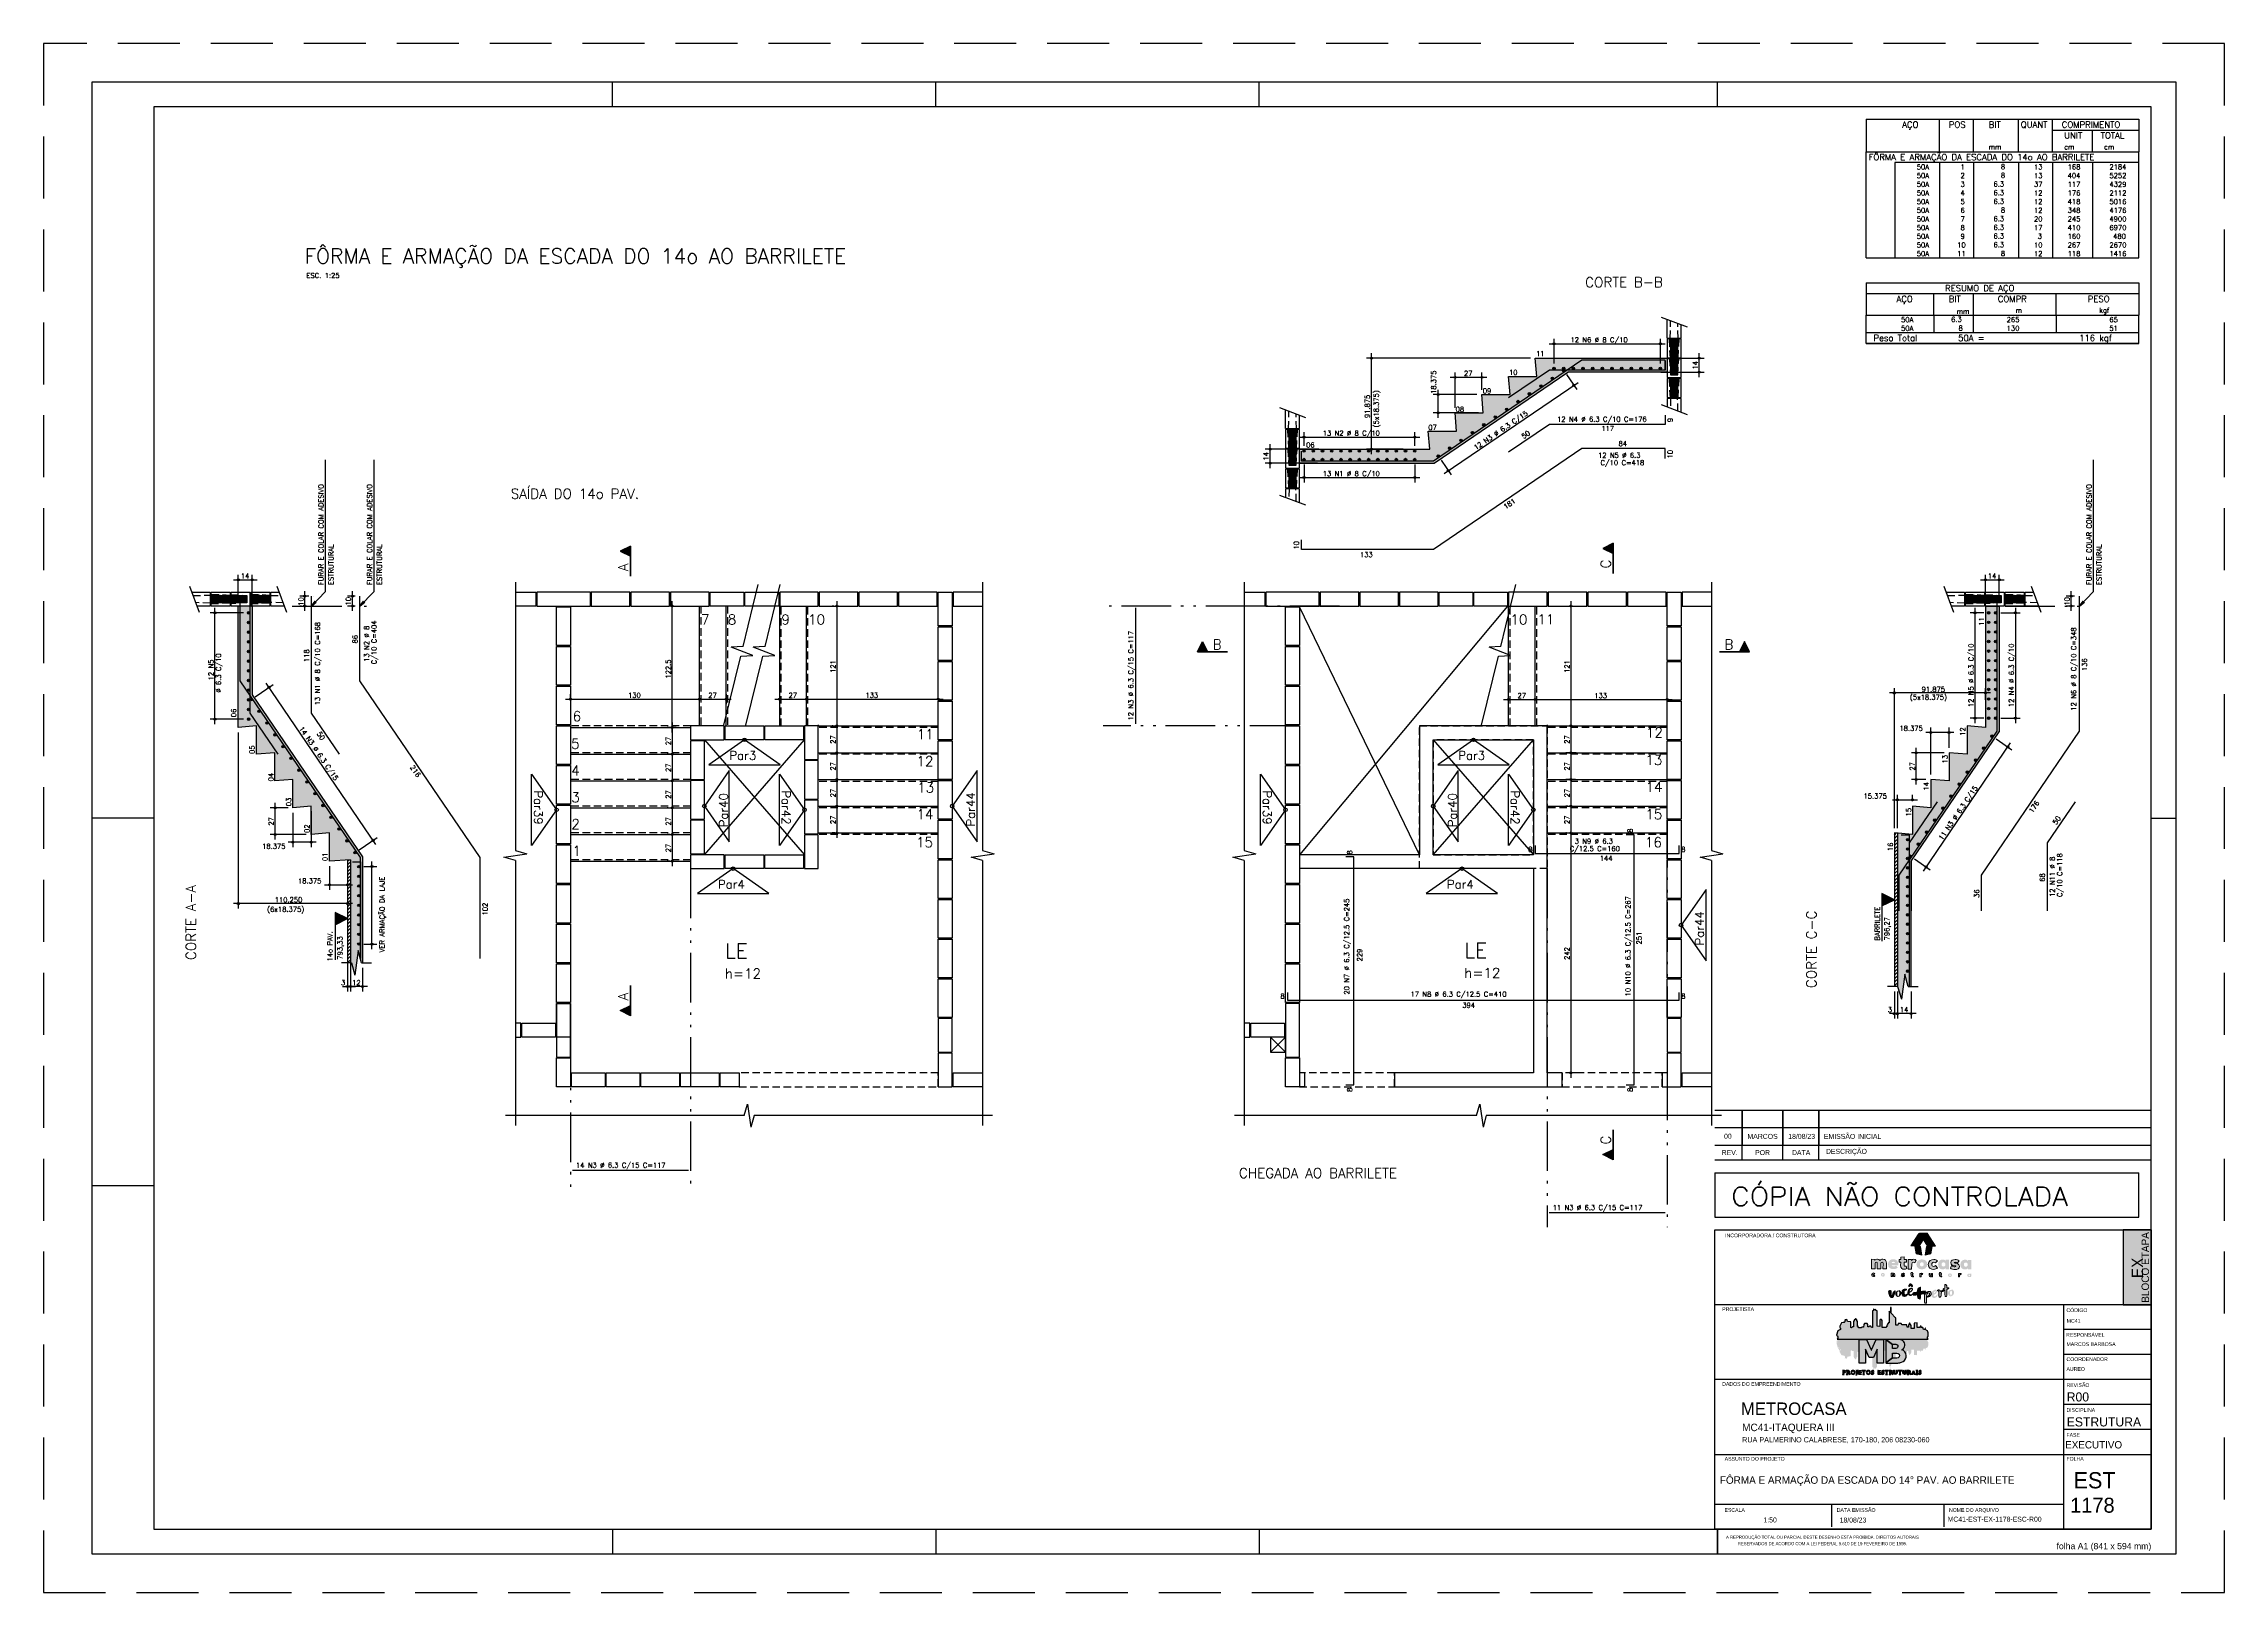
# Model space of a CAD drawing. Extents: x -2.3 to 85.7, y -1.5 to 61.
import ezdxf
from ezdxf.enums import TextEntityAlignment as Align

# ---------------------------------------------------------------- set-up
doc = ezdxf.new("R2010")
doc.units = 0
doc.header["$MEASUREMENT"] = 0
for name, pattern in [('CENTER', [2, 1.25, -0.25, 0.25, -0.25]), ('ESTILO_TQS_0001', [0.45, 0.3, -0.15]), ('ESTILO_TQS_0004', [3.3, 2, -0.4, 0.05, -0.4, 0.05, -0.4]), ('HIDDEN', [0.375, 0.25, -0.125])]:
    doc.linetypes.add(name, pattern=pattern)
doc.layers.get('0').update_dxf_attribs({"linetype": 'CONTINUOUS'})
doc.layers.get('Defpoints').update_dxf_attribs({"linetype": 'CONTINUOUS'})
for name, color, linetype in [('_ARQUIVO', 7, 'CONTINUOUS'), ('ARQ-MAR', 2, 'CONTINUOUS'), ('ARQ_CAR', 7, 'CONTINUOUS'), ('ARQ_CAR-TXT', 7, 'CONTINUOUS'), ('ARQ_FOLHA', 7, 'CONTINUOUS'), ('ARQ_TXT-2', 2, 'CONTINUOUS'), ('ARQ_TXT-4', 4, 'CONTINUOUS'), ('ARQ_VISTA 0', 251, 'CONTINUOUS'), ('H7', 1, 'CONTINUOUS'), ('Layer 1', 7, 'CONTINUOUS'), ('PENA_01', 1, 'CONTINUOUS'), ('PENA_02', 2, 'CONTINUOUS'), ('PENA_03', 3, 'CONTINUOUS'), ('PENA_04', 4, 'CONTINUOUS'), ('PENA_05', 5, 'CONTINUOUS'), ('PENA_06', 6, 'CONTINUOUS'), ('PENA_10', 253, 'CONTINUOUS'), ('PENA_11', 252, 'CONTINUOUS'), ('PSG-NV1-HTC-251', 251, 'CONTINUOUS'), ('PSG-NV2-FLH-SELO', 1, 'CONTINUOUS'), ('ver', 20, 'CONTINUOUS')]:
    doc.layers.add(name, color=color, linetype=linetype)
doc.styles.add('01-MILLEU', font='GOTHIC.TTF')
doc.styles.add('CARIMBO', font='romans.shx', dxfattribs={"height": 30})
doc.styles.add('R300', font='SIMPLEX.SHX', dxfattribs={"width": 1.1, "height": 5.5})
doc.styles.get("Standard").update_dxf_attribs({"font": 'ROMANS.SHX'})
doc.styles.add('TQS_ARIAL', font='arial.ttf')

# ---------------------------------------------------------------- blocks, each defined once
blk = doc.blocks.new('FOLHA A1 - 841 X 594')
at = {"layer": 'ARQ_FOLHA', "color": 1}
for p, q in [((-631, 584), (-631, 594)), ((-500.5, 584), (-500.5, 594)), ((-370, 584), (-370, 594)), ((-185, 584), (-185, 594)), ((-816, 297), (-841, 297)), ((-10, 297), (0, 297)), ((-816, 148.5), (-841, 148.5)), ((-631, 10), (-631, 0)), ((-500.5, 10), (-500.5, 0)), ((-370, 10), (-370, 0)), ((-185, 10), (-185, 0.5)), ((-185, 0.5), (-185, 10)), ((-185, 9.5), (-185, 0)), ((-185, 9.5), (-185, 0)), ((-185, 0), (-185, 9.5))]:
    blk.add_line(p, q, dxfattribs=at)
for points in [[(-841, 0), (0, 0), (0, 594), (-841, 594)], [(-816, 10), (-10, 10), (-10, 584), (-816, 584)]]:
    blk.add_lwpolyline(points, close=True, dxfattribs=at)
at = {"layer": 'Defpoints', "color": 8, "linetype": 'HIDDEN', "ltscale": 100}
blk.add_lwpolyline([(-860.5, 609.5), (-860.5, -15.5), (19.5, -15.5), (19.5, 609.5)], close=True, dxfattribs=at)
at = {"layer": 'ARQ_FOLHA', "insert": (-10, 4.42), "char_height": 2.5, "width": 84.157, "attachment_point": 3, "style": 'TQS_ARIAL'}
blk.add_mtext('\\pxt3;folha A1 (841 x 594 mm)', dxfattribs=at)
at = {"layer": 'PSG-NV1-HTC-251', "insert": (-185, 10), "char_height": 1.25, "width": 84.6052, "attachment_point": 1, "line_spacing_factor": 1.25, "style": 'CARIMBO'}
blk.add_mtext('\\pxqc;{\\fArial Narrow|b0|i0|c0|p34;\\PA REPRODUÇÃO TOTAL OU PARCIAL DESTE DESENHO ESTÁ PROIBIDA. DIREITOS AUTORAIS \\PRESERVADOS DE ACORDO COM A LEI FEDERAL 9.610 DE 19 FEVEREIRO DE 1998.}', dxfattribs=at)
blk = doc.blocks.new('*U24')
blk.add_blockref('FOLHA A1 - 841 X 594', (0, 0))
blk = doc.blocks.new('*U27')
at = {"layer": 'ARQ_CAR-TXT', "true_color": 0x58ba48}
h = blk.add_hatch(color=85, dxfattribs=at)
h.dxf.hatch_style = 1
h.paths.add_polyline_path([(-11.28, 0), (0, 0), (0, 30), (-11.28, 30)])
at = {"layer": 'ARQ_CAR', "color": 5}
blk.add_lwpolyline([(-11.28, 0), (0, 0), (0, 30), (-11.28, 30)], close=True, dxfattribs=at)
at = {"layer": 'ARQ_CAR-TXT', "color": 4, "style": '01-MILLEU'}
blk.add_text('EX', height=4.614, rotation=90, dxfattribs=at).set_placement((-3.26, 10.64))
at = {"layer": 'ARQ_TXT-2', "style": '01-MILLEU'}
blk.add_text('EXECUTIVO', height=2.95, dxfattribs=at).set_placement((-34.5, -57.63))
blk = doc.blocks.new('METROCASA')
at = {"layer": 'Layer 1', "true_color": 0xed1c24}
h = blk.add_hatch(color=240, dxfattribs=at)
h.dxf.hatch_style = 2
h.paths.add_polyline_path([(-1.29, 0.86), (-1.02, -0.59), (0.13, -0.85), (-0.13, 0.85)])
h.paths.add_polyline_path([(2.84, 0.94), (1.22, 3.51), (-0.37, 3.52), (1.27, 0.94)])
h.paths.add_polyline_path([(-2.08, 0.96), (-0.44, 0.95), (0.36, 2.19), (-0.45, 3.48)])
h.paths.add_polyline_path([(0.77, -0.85), (1.92, -0.6), (2.21, 0.84), (1.05, 0.84)])
at = {"layer": 'Layer 1', "true_color": 0x404041}
h = blk.add_hatch(color=250, dxfattribs=at)
h.dxf.hatch_style = 2
edge = h.paths.add_edge_path()
edge.add_spline(control_points=[(-3.66, -4.74), (-3.71, -4.74), (-3.72, -4.72), (-3.72, -4.71), (-3.72, -4.68), (-3.69, -4.68), (-3.66, -4.68), (-3.6, -4.68), (-3.52, -4.7), (-3.48, -4.72), (-3.48, -4.72), (-3.38, -4.57), (-3.38, -4.57), (-3.44, -4.52), (-3.54, -4.48), (-3.65, -4.48), (-3.81, -4.48), (-3.97, -4.54), (-3.97, -4.71), (-3.97, -4.87), (-3.81, -4.92), (-3.68, -4.93), (-3.63, -4.93), (-3.61, -4.94), (-3.61, -4.97), (-3.61, -4.99), (-3.63, -5), (-3.68, -5), (-3.73, -5), (-3.81, -4.99), (-3.92, -4.92), (-3.92, -4.92), (-4, -5.11), (-4, -5.11), (-3.92, -5.16), (-3.79, -5.2), (-3.67, -5.2), (-3.51, -5.2), (-3.36, -5.14), (-3.35, -4.97), (-3.35, -4.79), (-3.52, -4.75), (-3.66, -4.74)], knot_values=[0, 0, 0, 0, 1, 1, 1, 2, 2, 2, 3, 3, 3, 4, 4, 4, 5, 5, 5, 6, 6, 6, 7, 7, 7, 8, 8, 8, 9, 9, 9, 10, 10, 10, 11, 11, 11, 12, 12, 12, 13, 13, 13, 14, 14, 14, 14], degree=3, periodic=0)
edge = h.paths.add_edge_path()
edge.add_spline(control_points=[(-5.55, -4.47), (-5.62, -4.47), (-5.7, -4.5), (-5.76, -4.56), (-5.76, -4.56), (-5.77, -4.49), (-5.77, -4.49), (-5.77, -4.49), (-6, -4.49), (-6, -4.49), (-6, -4.49), (-6, -5.17), (-6, -5.17), (-6, -5.17), (-5.75, -5.17), (-5.75, -5.17), (-5.75, -5.17), (-5.75, -4.81), (-5.75, -4.81), (-5.75, -4.72), (-5.69, -4.68), (-5.63, -4.68), (-5.58, -4.68), (-5.54, -4.71), (-5.54, -4.79), (-5.54, -4.79), (-5.54, -5.17), (-5.54, -5.17), (-5.54, -5.17), (-5.29, -5.17), (-5.29, -5.17), (-5.29, -5.17), (-5.28, -4.79), (-5.28, -4.79), (-5.28, -4.55), (-5.4, -4.48), (-5.55, -4.47)], knot_values=[0, 0, 0, 0, 1, 1, 1, 2, 2, 2, 3, 3, 3, 4, 4, 4, 5, 5, 5, 6, 6, 6, 7, 7, 7, 8, 8, 8, 9, 9, 9, 10, 10, 10, 11, 11, 11, 12, 12, 12, 12], degree=3, periodic=0)
edge = h.paths.add_edge_path()
edge.add_spline(control_points=[(-7.69, -4.46), (-7.89, -4.46), (-8.08, -4.57), (-8.08, -4.82), (-8.08, -5.06), (-7.89, -5.17), (-7.69, -5.17), (-7.5, -5.18), (-7.3, -5.07), (-7.3, -4.82), (-7.3, -4.57), (-7.49, -4.47), (-7.69, -4.46)], knot_values=[0, 0, 0, 0, 1, 1, 1, 2, 2, 2, 3, 3, 3, 4, 4, 4, 4], degree=3, periodic=0)
edge = h.paths.add_edge_path()
edge.add_spline(control_points=[(-7.69, -4.97), (-7.78, -4.97), (-7.83, -4.9), (-7.83, -4.82), (-7.83, -4.74), (-7.78, -4.67), (-7.69, -4.67), (-7.6, -4.67), (-7.55, -4.74), (-7.55, -4.82), (-7.55, -4.9), (-7.61, -4.97), (-7.69, -4.97)], knot_values=[0, 0, 0, 0, 1, 1, 1, 2, 2, 2, 3, 3, 3, 4, 4, 4, 4], degree=3, periodic=0)
edge = h.paths.add_edge_path()
edge.add_spline(control_points=[(-9.57, -4.95), (-9.67, -4.95), (-9.72, -4.88), (-9.72, -4.81), (-9.72, -4.73), (-9.67, -4.66), (-9.57, -4.66), (-9.53, -4.66), (-9.49, -4.67), (-9.46, -4.71), (-9.46, -4.71), (-9.32, -4.56), (-9.32, -4.56), (-9.39, -4.49), (-9.49, -4.45), (-9.59, -4.45), (-9.78, -4.45), (-9.97, -4.56), (-9.97, -4.81), (-9.97, -5.06), (-9.78, -5.16), (-9.59, -5.16), (-9.48, -5.16), (-9.39, -5.12), (-9.3, -5.05), (-9.3, -5.05), (-9.45, -4.9), (-9.45, -4.9), (-9.48, -4.93), (-9.53, -4.95), (-9.57, -4.95)], knot_values=[0, 0, 0, 0, 1, 1, 1, 2, 2, 2, 3, 3, 3, 4, 4, 4, 5, 5, 5, 6, 6, 6, 7, 7, 7, 8, 8, 8, 9, 9, 9, 10, 10, 10, 10], degree=3, periodic=0)
edge = h.paths.add_edge_path()
edge.add_spline(control_points=[(-1.68, -5), (-1.72, -5), (-1.74, -4.98), (-1.74, -4.93), (-1.74, -4.93), (-1.74, -4.71), (-1.74, -4.71), (-1.74, -4.71), (-1.59, -4.71), (-1.59, -4.71), (-1.59, -4.71), (-1.59, -4.52), (-1.59, -4.52), (-1.59, -4.52), (-1.74, -4.52), (-1.74, -4.52), (-1.74, -4.52), (-1.74, -4.32), (-1.74, -4.32), (-1.74, -4.32), (-1.99, -4.34), (-1.99, -4.34), (-1.99, -4.34), (-1.99, -4.51), (-1.99, -4.51), (-1.99, -4.51), (-2.1, -4.51), (-2.1, -4.51), (-2.1, -4.51), (-2.1, -4.71), (-2.1, -4.71), (-2.1, -4.71), (-1.99, -4.71), (-1.99, -4.71), (-1.99, -4.71), (-1.99, -4.93), (-1.99, -4.93), (-2, -5.14), (-1.88, -5.21), (-1.74, -5.21), (-1.67, -5.21), (-1.61, -5.19), (-1.55, -5.16), (-1.55, -5.16), (-1.6, -4.97), (-1.6, -4.97), (-1.62, -4.99), (-1.65, -5), (-1.68, -5)], knot_values=[0, 0, 0, 0, 1, 1, 1, 2, 2, 2, 3, 3, 3, 4, 4, 4, 5, 5, 5, 6, 6, 6, 7, 7, 7, 8, 8, 8, 9, 9, 9, 10, 10, 10, 11, 11, 11, 12, 12, 12, 13, 13, 13, 14, 14, 14, 15, 15, 15, 16, 16, 16, 16], degree=3, periodic=0)
edge = h.paths.add_edge_path()
edge.add_spline(control_points=[(9.78, -4.57), (9.78, -4.57), (9.77, -4.65), (9.77, -4.65), (9.73, -4.59), (9.66, -4.56), (9.57, -4.56), (9.37, -4.56), (9.24, -4.71), (9.24, -4.91), (9.24, -5.11), (9.35, -5.25), (9.55, -5.26), (9.62, -5.27), (9.71, -5.24), (9.77, -5.18), (9.77, -5.18), (9.78, -5.25), (9.78, -5.25), (9.78, -5.25), (10.01, -5.25), (10.01, -5.25), (10.01, -5.25), (10.02, -4.57), (10.02, -4.57), (10.02, -4.57), (9.78, -4.57), (9.78, -4.57)], knot_values=[0, 0, 0, 0, 1, 1, 1, 2, 2, 2, 3, 3, 3, 4, 4, 4, 5, 5, 5, 6, 6, 6, 7, 7, 7, 8, 8, 8, 9, 9, 9, 9], degree=3, periodic=0)
edge = h.paths.add_edge_path()
edge.add_spline(control_points=[(9.62, -5.06), (9.55, -5.06), (9.49, -5), (9.49, -4.91), (9.49, -4.82), (9.55, -4.76), (9.62, -4.76), (9.71, -4.76), (9.76, -4.82), (9.76, -4.91), (9.76, -4.99), (9.71, -5.06), (9.62, -5.06)], knot_values=[0, 0, 0, 0, 1, 1, 1, 2, 2, 2, 3, 3, 3, 4, 4, 4, 4], degree=3, periodic=0)
edge = h.paths.add_edge_path()
edge.add_spline(control_points=[(7.69, -4.64), (7.69, -4.64), (7.68, -4.56), (7.68, -4.56), (7.68, -4.56), (7.45, -4.56), (7.45, -4.56), (7.45, -4.56), (7.45, -5.24), (7.45, -5.24), (7.45, -5.24), (7.7, -5.24), (7.7, -5.24), (7.7, -5.24), (7.7, -4.89), (7.7, -4.89), (7.7, -4.8), (7.76, -4.76), (7.82, -4.76), (7.86, -4.76), (7.89, -4.77), (7.93, -4.8), (7.93, -4.8), (8.04, -4.62), (8.04, -4.62), (7.99, -4.57), (7.93, -4.55), (7.86, -4.55), (7.79, -4.55), (7.73, -4.57), (7.69, -4.64)], knot_values=[0, 0, 0, 0, 1, 1, 1, 2, 2, 2, 3, 3, 3, 4, 4, 4, 5, 5, 5, 6, 6, 6, 7, 7, 7, 8, 8, 8, 9, 9, 9, 10, 10, 10, 10], degree=3, periodic=0)
edge = h.paths.add_edge_path()
edge.add_spline(control_points=[(5.76, -4.54), (5.56, -4.54), (5.37, -4.64), (5.37, -4.89), (5.37, -5.14), (5.56, -5.24), (5.75, -5.25), (5.95, -5.25), (6.14, -5.14), (6.14, -4.89), (6.15, -4.65), (5.96, -4.54), (5.76, -4.54)], knot_values=[0, 0, 0, 0, 1, 1, 1, 2, 2, 2, 3, 3, 3, 4, 4, 4, 4], degree=3, periodic=0)
edge = h.paths.add_edge_path()
edge.add_spline(control_points=[(5.76, -5.04), (5.67, -5.04), (5.62, -4.97), (5.62, -4.89), (5.62, -4.81), (5.67, -4.74), (5.76, -4.74), (5.85, -4.74), (5.9, -4.81), (5.9, -4.89), (5.9, -4.97), (5.84, -5.04), (5.76, -5.04)], knot_values=[0, 0, 0, 0, 1, 1, 1, 2, 2, 2, 3, 3, 3, 4, 4, 4, 4], degree=3, periodic=0)
edge = h.paths.add_edge_path()
edge.add_spline(control_points=[(4, -5.03), (3.96, -5.03), (3.94, -5.01), (3.93, -4.96), (3.93, -4.96), (3.94, -4.74), (3.94, -4.74), (3.94, -4.74), (4.09, -4.74), (4.09, -4.74), (4.09, -4.74), (4.09, -4.55), (4.09, -4.55), (4.09, -4.55), (3.94, -4.55), (3.94, -4.55), (3.94, -4.55), (3.94, -4.35), (3.94, -4.35), (3.94, -4.35), (3.69, -4.38), (3.69, -4.38), (3.69, -4.38), (3.69, -4.54), (3.69, -4.54), (3.69, -4.54), (3.58, -4.54), (3.58, -4.54), (3.58, -4.54), (3.58, -4.74), (3.58, -4.74), (3.58, -4.74), (3.69, -4.74), (3.69, -4.74), (3.69, -4.74), (3.68, -4.96), (3.68, -4.96), (3.68, -5.17), (3.8, -5.24), (3.93, -5.24), (4, -5.24), (4.07, -5.22), (4.13, -5.19), (4.13, -5.19), (4.08, -5), (4.08, -5), (4.05, -5.02), (4.03, -5.03), (4, -5.03)], knot_values=[0, 0, 0, 0, 1, 1, 1, 2, 2, 2, 3, 3, 3, 4, 4, 4, 5, 5, 5, 6, 6, 6, 7, 7, 7, 8, 8, 8, 9, 9, 9, 10, 10, 10, 11, 11, 11, 12, 12, 12, 13, 13, 13, 14, 14, 14, 15, 15, 15, 16, 16, 16, 16], degree=3, periodic=0)
edge = h.paths.add_edge_path()
edge.add_spline(control_points=[(2.03, -4.89), (2.03, -4.98), (1.97, -5.02), (1.91, -5.02), (1.87, -5.02), (1.82, -4.99), (1.82, -4.9), (1.82, -4.9), (1.82, -4.53), (1.82, -4.53), (1.82, -4.53), (1.57, -4.53), (1.57, -4.53), (1.57, -4.53), (1.57, -4.9), (1.57, -4.9), (1.57, -5.15), (1.69, -5.22), (1.83, -5.22), (1.9, -5.23), (1.99, -5.2), (2.05, -5.14), (2.05, -5.14), (2.06, -5.21), (2.06, -5.21), (2.06, -5.21), (2.28, -5.21), (2.28, -5.21), (2.28, -5.21), (2.28, -4.53), (2.28, -4.53), (2.28, -4.53), (2.03, -4.53), (2.03, -4.53), (2.03, -4.53), (2.03, -4.89), (2.03, -4.89)], knot_values=[0, 0, 0, 0, 1, 1, 1, 2, 2, 2, 3, 3, 3, 4, 4, 4, 5, 5, 5, 6, 6, 6, 7, 7, 7, 8, 8, 8, 9, 9, 9, 10, 10, 10, 11, 11, 11, 12, 12, 12, 12], degree=3, periodic=0)
edge = h.paths.add_edge_path()
edge.add_spline(control_points=[(-0.02, -4.59), (-0.02, -4.59), (-0.04, -4.52), (-0.04, -4.52), (-0.04, -4.52), (-0.26, -4.52), (-0.26, -4.52), (-0.26, -4.52), (-0.27, -5.2), (-0.27, -5.2), (-0.27, -5.2), (-0.02, -5.2), (-0.02, -5.2), (-0.02, -5.2), (-0.01, -4.85), (-0.01, -4.85), (-0.01, -4.76), (0.04, -4.72), (0.1, -4.72), (0.15, -4.72), (0.18, -4.73), (0.22, -4.76), (0.22, -4.76), (0.32, -4.58), (0.32, -4.58), (0.28, -4.53), (0.21, -4.51), (0.14, -4.5), (0.08, -4.5), (0.01, -4.53), (-0.02, -4.59)], knot_values=[0, 0, 0, 0, 1, 1, 1, 2, 2, 2, 3, 3, 3, 4, 4, 4, 5, 5, 5, 6, 6, 6, 7, 7, 7, 8, 8, 8, 9, 9, 9, 10, 10, 10, 10], degree=3, periodic=0)
at = {"layer": 'Layer 1', "true_color": 0xed1c24}
h = blk.add_hatch(color=240, dxfattribs=at)
h.dxf.hatch_style = 2
edge = h.paths.add_edge_path()
edge.add_spline(control_points=[(-1.94, -1.96), (-1.94, -1.96), (-1.98, -1.76), (-1.98, -1.76), (-1.98, -1.76), (-2.62, -1.75), (-2.62, -1.75), (-2.62, -1.75), (-2.63, -3.66), (-2.63, -3.66), (-2.63, -3.66), (-1.92, -3.66), (-1.92, -3.66), (-1.92, -3.66), (-1.91, -2.67), (-1.91, -2.67), (-1.91, -2.42), (-1.76, -2.31), (-1.58, -2.31), (-1.46, -2.31), (-1.38, -2.34), (-1.26, -2.43), (-1.26, -2.43), (-0.98, -1.92), (-0.98, -1.92), (-1.1, -1.79), (-1.28, -1.71), (-1.48, -1.71), (-1.66, -1.71), (-1.84, -1.79), (-1.94, -1.96)], knot_values=[0, 0, 0, 0, 1, 1, 1, 2, 2, 2, 3, 3, 3, 4, 4, 4, 5, 5, 5, 6, 6, 6, 7, 7, 7, 8, 8, 8, 9, 9, 9, 10, 10, 10, 10], degree=3, periodic=0)
edge = h.paths.add_edge_path()
edge.add_spline(control_points=[(-5.6, -1.69), (-6.11, -1.69), (-6.66, -1.99), (-6.66, -2.69), (-6.67, -3.38), (-6.16, -3.68), (-5.56, -3.68), (-5.23, -3.68), (-4.92, -3.58), (-4.69, -3.37), (-4.69, -3.37), (-5.04, -2.98), (-5.04, -2.98), (-5.16, -3.07), (-5.32, -3.13), (-5.53, -3.13), (-5.68, -3.13), (-5.9, -3.06), (-5.95, -2.89), (-5.95, -2.89), (-4.62, -2.89), (-4.62, -2.89), (-4.45, -2.14), (-4.92, -1.69), (-5.6, -1.69)], knot_values=[0, 0, 0, 0, 1, 1, 1, 2, 2, 2, 3, 3, 3, 4, 4, 4, 5, 5, 5, 6, 6, 6, 7, 7, 7, 8, 8, 8, 8], degree=3, periodic=0)
edge = h.paths.add_edge_path()
edge.add_spline(control_points=[(-5.94, -2.43), (-5.89, -2.12), (-5.27, -2.13), (-5.25, -2.43), (-5.25, -2.43), (-5.94, -2.43), (-5.94, -2.43)], knot_values=[0, 0, 0, 0, 1, 1, 1, 2, 2, 2, 2], degree=3, periodic=0)
edge = h.paths.add_edge_path()
edge.add_spline(control_points=[(4.86, -2), (4.76, -1.84), (4.58, -1.75), (4.31, -1.75), (3.75, -1.74), (3.38, -2.17), (3.38, -2.74), (3.37, -3.29), (3.68, -3.69), (4.24, -3.73), (4.45, -3.74), (4.71, -3.67), (4.87, -3.49), (4.87, -3.49), (4.9, -3.7), (4.9, -3.7), (4.9, -3.7), (5.56, -3.7), (5.56, -3.7), (5.56, -3.7), (5.57, -1.8), (5.57, -1.8), (5.57, -1.8), (4.9, -1.79), (4.9, -1.79), (4.9, -1.79), (4.86, -2), (4.86, -2)], knot_values=[0, 0, 0, 0, 1, 1, 1, 2, 2, 2, 3, 3, 3, 4, 4, 4, 5, 5, 5, 6, 6, 6, 7, 7, 7, 8, 8, 8, 9, 9, 9, 9], degree=3, periodic=0)
edge = h.paths.add_edge_path()
edge.add_spline(control_points=[(4.46, -3.16), (4.25, -3.16), (4.08, -3.01), (4.08, -2.74), (4.08, -2.47), (4.25, -2.32), (4.47, -2.32), (4.72, -2.32), (4.86, -2.49), (4.86, -2.74), (4.86, -2.97), (4.7, -3.16), (4.46, -3.16)], knot_values=[0, 0, 0, 0, 1, 1, 1, 2, 2, 2, 3, 3, 3, 4, 4, 4, 4], degree=3, periodic=0)
edge = h.paths.add_edge_path()
edge.add_spline(control_points=[(-7.68, -1.68), (-7.94, -1.68), (-8.15, -1.76), (-8.31, -1.95), (-8.4, -1.77), (-8.59, -1.69), (-8.78, -1.68), (-8.98, -1.68), (-9.19, -1.76), (-9.31, -1.92), (-9.31, -1.92), (-9.36, -1.72), (-9.36, -1.72), (-9.36, -1.72), (-9.95, -1.71), (-9.95, -1.71), (-9.95, -1.71), (-9.96, -3.62), (-9.96, -3.62), (-9.96, -3.62), (-9.26, -3.62), (-9.26, -3.62), (-9.26, -3.62), (-9.25, -2.58), (-9.25, -2.58), (-9.25, -2.37), (-9.12, -2.27), (-9, -2.27), (-8.87, -2.27), (-8.8, -2.35), (-8.8, -2.57), (-8.8, -2.57), (-8.81, -3.62), (-8.81, -3.62), (-8.81, -3.62), (-8.11, -3.63), (-8.11, -3.63), (-8.11, -3.63), (-8.1, -2.58), (-8.1, -2.58), (-8.1, -2.37), (-7.98, -2.29), (-7.86, -2.29), (-7.75, -2.29), (-7.66, -2.37), (-7.66, -2.57), (-7.66, -2.57), (-7.67, -3.63), (-7.67, -3.63), (-7.67, -3.63), (-6.96, -3.63), (-6.96, -3.63), (-6.96, -3.63), (-6.95, -2.57), (-6.95, -2.57), (-6.95, -1.94), (-7.26, -1.68), (-7.68, -1.68)], knot_values=[0, 0, 0, 0, 1, 1, 1, 2, 2, 2, 3, 3, 3, 4, 4, 4, 5, 5, 5, 6, 6, 6, 7, 7, 7, 8, 8, 8, 9, 9, 9, 10, 10, 10, 11, 11, 11, 12, 12, 12, 13, 13, 13, 14, 14, 14, 15, 15, 15, 16, 16, 16, 17, 17, 17, 18, 18, 18, 19, 19, 19, 19], degree=3, periodic=0)
edge = h.paths.add_edge_path()
edge.add_spline(control_points=[(-3.23, -3.11), (-3.34, -3.11), (-3.41, -3.06), (-3.42, -2.93), (-3.42, -2.93), (-3.41, -2.3), (-3.41, -2.3), (-3.41, -2.3), (-2.98, -2.3), (-2.98, -2.3), (-2.98, -2.3), (-2.98, -1.76), (-2.98, -1.76), (-2.98, -1.76), (-3.41, -1.76), (-3.41, -1.76), (-3.41, -1.76), (-3.4, -1.21), (-3.4, -1.21), (-3.4, -1.21), (-4.11, -1.28), (-4.11, -1.28), (-4.11, -1.28), (-4.11, -1.76), (-4.11, -1.76), (-4.11, -1.76), (-4.42, -1.75), (-4.42, -1.75), (-4.42, -1.75), (-4.42, -2.3), (-4.42, -2.3), (-4.42, -2.3), (-4.11, -2.3), (-4.11, -2.3), (-4.11, -2.3), (-4.12, -2.92), (-4.12, -2.92), (-4.13, -3.52), (-3.79, -3.69), (-3.42, -3.7), (-3.22, -3.7), (-3.03, -3.66), (-2.87, -3.57), (-2.87, -3.57), (-3.02, -3.05), (-3.02, -3.05), (-3.08, -3.09), (-3.16, -3.11), (-3.23, -3.11)], knot_values=[0, 0, 0, 0, 1, 1, 1, 2, 2, 2, 3, 3, 3, 4, 4, 4, 5, 5, 5, 6, 6, 6, 7, 7, 7, 8, 8, 8, 9, 9, 9, 10, 10, 10, 11, 11, 11, 12, 12, 12, 13, 13, 13, 14, 14, 14, 15, 15, 15, 16, 16, 16, 16], degree=3, periodic=0)
edge = h.paths.add_edge_path()
edge.add_spline(control_points=[(2.53, -3.13), (2.26, -3.13), (2.12, -2.94), (2.12, -2.74), (2.12, -2.5), (2.27, -2.3), (2.54, -2.3), (2.66, -2.3), (2.77, -2.35), (2.86, -2.44), (2.86, -2.44), (3.24, -2.04), (3.24, -2.04), (3.04, -1.84), (2.77, -1.74), (2.5, -1.74), (1.96, -1.73), (1.43, -2.04), (1.42, -2.73), (1.42, -3.44), (1.94, -3.72), (2.5, -3.72), (2.78, -3.72), (3.06, -3.6), (3.28, -3.4), (3.28, -3.4), (2.88, -2.98), (2.88, -2.98), (2.79, -3.08), (2.66, -3.13), (2.53, -3.13)], knot_values=[0, 0, 0, 0, 1, 1, 1, 2, 2, 2, 3, 3, 3, 4, 4, 4, 5, 5, 5, 6, 6, 6, 7, 7, 7, 8, 8, 8, 9, 9, 9, 10, 10, 10, 10], degree=3, periodic=0)
edge = h.paths.add_edge_path()
edge.add_spline(control_points=[(9.37, -1.82), (9.37, -1.82), (9.33, -2.02), (9.33, -2.02), (9.23, -1.87), (9.04, -1.77), (8.77, -1.77), (8.22, -1.77), (7.85, -2.2), (7.84, -2.76), (7.84, -3.31), (8.15, -3.71), (8.71, -3.75), (8.92, -3.76), (9.17, -3.7), (9.34, -3.51), (9.34, -3.51), (9.37, -3.72), (9.37, -3.72), (9.37, -3.72), (10.02, -3.72), (10.02, -3.72), (10.02, -3.72), (10.03, -1.82), (10.03, -1.82), (10.03, -1.82), (9.37, -1.82), (9.37, -1.82)], knot_values=[0, 0, 0, 0, 1, 1, 1, 2, 2, 2, 3, 3, 3, 4, 4, 4, 5, 5, 5, 6, 6, 6, 7, 7, 7, 8, 8, 8, 9, 9, 9, 9], degree=3, periodic=0)
edge = h.paths.add_edge_path()
edge.add_spline(control_points=[(8.93, -3.18), (8.71, -3.18), (8.55, -3.03), (8.55, -2.76), (8.55, -2.5), (8.72, -2.34), (8.93, -2.35), (9.18, -2.35), (9.32, -2.51), (9.32, -2.77), (9.32, -2.99), (9.17, -3.18), (8.93, -3.18)], knot_values=[0, 0, 0, 0, 1, 1, 1, 2, 2, 2, 3, 3, 3, 4, 4, 4, 4], degree=3, periodic=0)
edge = h.paths.add_edge_path()
edge.add_spline(control_points=[(6.78, -2.48), (6.66, -2.48), (6.63, -2.42), (6.63, -2.39), (6.63, -2.32), (6.7, -2.29), (6.8, -2.3), (6.96, -2.29), (7.18, -2.35), (7.28, -2.41), (7.28, -2.41), (7.58, -1.99), (7.58, -1.99), (7.4, -1.85), (7.12, -1.76), (6.81, -1.76), (6.36, -1.75), (5.93, -1.92), (5.93, -2.38), (5.92, -2.84), (6.37, -2.99), (6.74, -3), (6.88, -3.02), (6.94, -3.05), (6.94, -3.11), (6.94, -3.17), (6.87, -3.2), (6.75, -3.2), (6.59, -3.19), (6.36, -3.18), (6.07, -2.98), (6.07, -2.98), (5.84, -3.5), (5.84, -3.5), (6.05, -3.66), (6.43, -3.75), (6.76, -3.76), (7.22, -3.76), (7.65, -3.58), (7.65, -3.11), (7.65, -2.61), (7.17, -2.49), (6.78, -2.48)], knot_values=[0, 0, 0, 0, 1, 1, 1, 2, 2, 2, 3, 3, 3, 4, 4, 4, 5, 5, 5, 6, 6, 6, 7, 7, 7, 8, 8, 8, 9, 9, 9, 10, 10, 10, 11, 11, 11, 12, 12, 12, 13, 13, 13, 14, 14, 14, 14], degree=3, periodic=0)
edge = h.paths.add_edge_path()
edge.add_spline(control_points=[(0.13, -1.72), (-0.42, -1.72), (-0.95, -2.01), (-0.96, -2.72), (-0.96, -3.41), (-0.42, -3.71), (0.12, -3.72), (0.66, -3.72), (1.21, -3.42), (1.22, -2.73), (1.22, -2.03), (0.7, -1.73), (0.13, -1.72)], knot_values=[0, 0, 0, 0, 1, 1, 1, 2, 2, 2, 3, 3, 3, 4, 4, 4, 4], degree=3, periodic=0)
edge = h.paths.add_edge_path()
edge.add_spline(control_points=[(0.13, -3.13), (-0.12, -3.13), (-0.27, -2.94), (-0.26, -2.72), (-0.26, -2.5), (-0.12, -2.3), (0.13, -2.31), (0.38, -2.31), (0.52, -2.5), (0.52, -2.72), (0.52, -2.96), (0.37, -3.14), (0.13, -3.13)], knot_values=[0, 0, 0, 0, 1, 1, 1, 2, 2, 2, 3, 3, 3, 4, 4, 4, 4], degree=3, periodic=0)
at = {"layer": 'Layer 1', "true_color": 0x404041}
h = blk.add_hatch(color=250, dxfattribs=at)
h.dxf.hatch_style = 2
edge = h.paths.add_edge_path()
edge.add_spline(control_points=[(-2.43, -7.17), (-2.4, -7.16), (-2.38, -7.15), (-2.36, -7.14), (-2.33, -7.13), (-2.31, -7.11), (-2.3, -7.09), (-2.28, -7.07), (-2.26, -7.04), (-2.24, -7.01), (-2.22, -6.98), (-2.2, -6.95), (-2.17, -6.92), (-2.15, -6.93), (-2.11, -6.95), (-2.08, -6.98), (-2.05, -7.01), (-2.01, -7.04), (-1.98, -7.06), (-1.94, -7.09), (-1.9, -7.11), (-1.87, -7.13), (-1.84, -7.14), (-1.81, -7.14), (-1.78, -7.12), (-1.75, -7.1), (-1.75, -7.07), (-1.76, -7.02), (-1.78, -6.98), (-1.8, -6.94), (-1.84, -6.89), (-1.87, -6.84), (-1.91, -6.8), (-1.96, -6.76), (-2, -6.72), (-2.04, -6.69), (-2.07, -6.68), (-2.11, -6.66), (-2.15, -6.65), (-2.18, -6.64), (-2.21, -6.64), (-2.24, -6.64), (-2.26, -6.65), (-2.29, -6.66), (-2.31, -6.68), (-2.33, -6.71), (-2.35, -6.73), (-2.36, -6.77), (-2.38, -6.82), (-2.4, -6.84), (-2.41, -6.87), (-2.43, -6.91), (-2.44, -6.95), (-2.46, -6.99), (-2.47, -7.03), (-2.48, -7.07), (-2.48, -7.11), (-2.48, -7.14), (-2.47, -7.16), (-2.46, -7.18), (-2.43, -7.17)], knot_values=[0, 0, 0, 0, 1, 1, 1, 2, 2, 2, 3, 3, 3, 4, 4, 4, 5, 5, 5, 6, 6, 6, 7, 7, 7, 8, 8, 8, 9, 9, 9, 10, 10, 10, 11, 11, 11, 12, 12, 12, 13, 13, 13, 14, 14, 14, 15, 15, 15, 16, 16, 16, 17, 17, 17, 18, 18, 18, 19, 19, 19, 20, 20, 20, 20], degree=3, periodic=0)
edge = h.paths.add_edge_path()
edge.add_spline(control_points=[(-5.26, -8.04), (-5.28, -8.03), (-5.33, -8.05), (-5.4, -8.1), (-5.49, -8.17), (-5.55, -8.25), (-5.6, -8.35), (-5.65, -8.45), (-5.69, -8.55), (-5.71, -8.65), (-5.74, -8.76), (-5.76, -8.85), (-5.77, -8.93), (-5.78, -9.02), (-5.8, -9.07), (-5.81, -9.1), (-5.83, -9.13), (-5.85, -9.12), (-5.88, -9.08), (-5.91, -9.04), (-5.94, -8.98), (-5.97, -8.89), (-6, -8.8), (-6.02, -8.7), (-6.04, -8.57), (-6.05, -8.44), (-6.05, -8.3), (-6.03, -8.14), (-6.03, -8.11), (-6.04, -8.08), (-6.06, -8.06), (-6.09, -8.03), (-6.12, -8.01), (-6.16, -8), (-6.2, -7.98), (-6.25, -7.98), (-6.3, -7.98), (-6.35, -7.99), (-6.4, -8), (-6.45, -8.03), (-6.48, -8.05), (-6.5, -8.08), (-6.52, -8.13), (-6.53, -8.18), (-6.53, -8.24), (-6.53, -8.31), (-6.53, -8.38), (-6.52, -8.45), (-6.5, -8.52), (-6.49, -8.6), (-6.47, -8.67), (-6.45, -8.74), (-6.43, -8.81), (-6.41, -8.87), (-6.39, -8.93), (-6.36, -8.98), (-6.34, -9.03), (-6.32, -9.05), (-6.29, -9.1), (-6.26, -9.14), (-6.23, -9.18), (-6.19, -9.23), (-6.16, -9.27), (-6.11, -9.3), (-6.07, -9.34), (-6.02, -9.36), (-5.96, -9.37), (-5.9, -9.38), (-5.83, -9.38), (-5.75, -9.35), (-5.71, -9.34), (-5.67, -9.31), (-5.63, -9.25), (-5.58, -9.19), (-5.54, -9.12), (-5.51, -9.05), (-5.47, -8.98), (-5.44, -8.9), (-5.41, -8.82), (-5.38, -8.74), (-5.36, -8.67), (-5.34, -8.61), (-5.32, -8.53), (-5.29, -8.44), (-5.27, -8.36), (-5.25, -8.27), (-5.23, -8.2), (-5.23, -8.15), (-5.22, -8.09), (-5.23, -8.06), (-5.26, -8.04)], knot_values=[0, 0, 0, 0, 1, 1, 1, 2, 2, 2, 3, 3, 3, 4, 4, 4, 5, 5, 5, 6, 6, 6, 7, 7, 7, 8, 8, 8, 9, 9, 9, 10, 10, 10, 11, 11, 11, 12, 12, 12, 13, 13, 13, 14, 14, 14, 15, 15, 15, 16, 16, 16, 17, 17, 17, 18, 18, 18, 19, 19, 19, 20, 20, 20, 21, 21, 21, 22, 22, 22, 23, 23, 23, 24, 24, 24, 25, 25, 25, 26, 26, 26, 27, 27, 27, 28, 28, 28, 29, 29, 29, 30, 30, 30, 30], degree=3, periodic=0)
edge = h.paths.add_edge_path()
edge.add_spline(control_points=[(-1.57, -8.39), (-1.57, -8.35), (-1.58, -8.33), (-1.6, -8.33), (-1.62, -8.34), (-1.64, -8.36), (-1.66, -8.39), (-1.68, -8.43), (-1.71, -8.47), (-1.75, -8.52), (-1.78, -8.56), (-1.82, -8.61), (-1.87, -8.65), (-1.92, -8.7), (-1.99, -8.73), (-2.07, -8.75), (-2.11, -8.76), (-2.14, -8.76), (-2.17, -8.75), (-2.19, -8.74), (-2.22, -8.73), (-2.24, -8.72), (-2.26, -8.7), (-2.27, -8.68), (-2.28, -8.66), (-2.3, -8.64), (-2.31, -8.61), (-2.31, -8.59), (-2.33, -8.53), (-2.34, -8.45), (-2.33, -8.37), (-2.27, -8.37), (-2.2, -8.36), (-2.14, -8.33), (-2.08, -8.31), (-2.02, -8.28), (-1.96, -8.23), (-1.89, -8.19), (-1.83, -8.12), (-1.77, -8.03), (-1.71, -7.95), (-1.68, -7.87), (-1.66, -7.8), (-1.65, -7.72), (-1.65, -7.65), (-1.67, -7.59), (-1.69, -7.53), (-1.72, -7.48), (-1.77, -7.45), (-1.81, -7.41), (-1.87, -7.39), (-1.93, -7.39), (-2, -7.4), (-2.06, -7.41), (-2.13, -7.43), (-2.2, -7.44), (-2.26, -7.47), (-2.32, -7.5), (-2.38, -7.53), (-2.44, -7.57), (-2.49, -7.62), (-2.54, -7.67), (-2.58, -7.72), (-2.62, -7.78), (-2.66, -7.87), (-2.7, -7.94), (-2.72, -8.02), (-2.74, -8.1), (-2.75, -8.16), (-2.76, -8.22), (-2.77, -8.29), (-2.77, -8.36), (-2.76, -8.42), (-2.75, -8.52), (-2.72, -8.62), (-2.68, -8.71), (-2.65, -8.78), (-2.6, -8.86), (-2.54, -8.92), (-2.47, -8.99), (-2.39, -9.03), (-2.28, -9.05), (-2.17, -9.07), (-2.07, -9.07), (-1.98, -9.04), (-1.9, -9.01), (-1.83, -8.97), (-1.78, -8.91), (-1.72, -8.86), (-1.68, -8.8), (-1.64, -8.73), (-1.61, -8.66), (-1.59, -8.6), (-1.58, -8.54), (-1.57, -8.48), (-1.56, -8.43), (-1.57, -8.39)], knot_values=[0, 0, 0, 0, 1, 1, 1, 2, 2, 2, 3, 3, 3, 4, 4, 4, 5, 5, 5, 6, 6, 6, 7, 7, 7, 8, 8, 8, 9, 9, 9, 10, 10, 10, 11, 11, 11, 12, 12, 12, 13, 13, 13, 14, 14, 14, 15, 15, 15, 16, 16, 16, 17, 17, 17, 18, 18, 18, 19, 19, 19, 20, 20, 20, 21, 21, 21, 22, 22, 22, 23, 23, 23, 24, 24, 24, 25, 25, 25, 26, 26, 26, 27, 27, 27, 28, 28, 28, 29, 29, 29, 30, 30, 30, 31, 31, 31, 32, 32, 32, 32], degree=3, periodic=0)
edge = h.paths.add_edge_path()
edge.add_spline(control_points=[(-2.31, -8.07), (-2.31, -8.04), (-2.3, -8.01), (-2.29, -7.98), (-2.27, -7.95), (-2.25, -7.9), (-2.23, -7.85), (-2.2, -7.81), (-2.17, -7.77), (-2.14, -7.75), (-2.1, -7.72), (-2.07, -7.7), (-2.03, -7.69), (-1.99, -7.67), (-1.95, -7.66), (-1.91, -7.65), (-1.9, -7.67), (-1.91, -7.7), (-1.91, -7.72), (-1.92, -7.75), (-1.93, -7.78), (-1.94, -7.81), (-1.95, -7.85), (-1.97, -7.89), (-2.01, -7.94), (-2.04, -7.99), (-2.07, -8.02), (-2.11, -8.05), (-2.15, -8.07), (-2.18, -8.09), (-2.21, -8.1), (-2.25, -8.11), (-2.29, -8.12), (-2.32, -8.13), (-2.32, -8.11), (-2.32, -8.09), (-2.31, -8.07)], knot_values=[0, 0, 0, 0, 1, 1, 1, 2, 2, 2, 3, 3, 3, 4, 4, 4, 5, 5, 5, 6, 6, 6, 7, 7, 7, 8, 8, 8, 9, 9, 9, 10, 10, 10, 11, 11, 11, 12, 12, 12, 12], degree=3, periodic=0)
edge = h.paths.add_edge_path()
edge.add_spline(control_points=[(-4.11, -8.09), (-4.16, -8), (-4.24, -7.93), (-4.34, -7.88), (-4.36, -7.87), (-4.38, -7.87), (-4.39, -7.87), (-4.4, -7.88), (-4.41, -7.89), (-4.43, -7.9), (-4.45, -7.92), (-4.48, -7.93), (-4.52, -7.95), (-4.57, -7.97), (-4.64, -7.99), (-4.74, -8), (-4.84, -8.02), (-4.93, -8.06), (-5, -8.14), (-5.07, -8.21), (-5.12, -8.29), (-5.15, -8.39), (-5.18, -8.48), (-5.2, -8.59), (-5.19, -8.69), (-5.18, -8.8), (-5.16, -8.89), (-5.11, -8.98), (-5.06, -9.06), (-5, -9.13), (-4.91, -9.18), (-4.82, -9.23), (-4.72, -9.25), (-4.59, -9.24), (-4.49, -9.22), (-4.4, -9.19), (-4.32, -9.13), (-4.24, -9.07), (-4.18, -9), (-4.12, -8.92), (-4.07, -8.84), (-4.03, -8.75), (-4.01, -8.65), (-3.99, -8.55), (-3.99, -8.45), (-4, -8.36), (-4.02, -8.26), (-4.05, -8.17), (-4.11, -8.09)], knot_values=[0, 0, 0, 0, 1, 1, 1, 2, 2, 2, 3, 3, 3, 4, 4, 4, 5, 5, 5, 6, 6, 6, 7, 7, 7, 8, 8, 8, 9, 9, 9, 10, 10, 10, 11, 11, 11, 12, 12, 12, 13, 13, 13, 14, 14, 14, 15, 15, 15, 16, 16, 16, 16], degree=3, periodic=0)
edge = h.paths.add_edge_path()
edge.add_spline(control_points=[(-4.4, -8.7), (-4.42, -8.76), (-4.44, -8.82), (-4.46, -8.88), (-4.48, -8.94), (-4.51, -8.98), (-4.54, -9.02), (-4.57, -9.06), (-4.6, -9.08), (-4.63, -9.09), (-4.66, -9.1), (-4.68, -9.08), (-4.7, -9.05), (-4.73, -9.01), (-4.74, -8.96), (-4.76, -8.9), (-4.77, -8.84), (-4.77, -8.77), (-4.78, -8.7), (-4.78, -8.62), (-4.78, -8.55), (-4.78, -8.48), (-4.78, -8.41), (-4.77, -8.36), (-4.76, -8.3), (-4.75, -8.25), (-4.74, -8.22), (-4.73, -8.21), (-4.68, -8.16), (-4.64, -8.14), (-4.6, -8.14), (-4.55, -8.14), (-4.5, -8.17), (-4.44, -8.23), (-4.41, -8.25), (-4.4, -8.29), (-4.39, -8.34), (-4.37, -8.39), (-4.37, -8.44), (-4.37, -8.5), (-4.38, -8.57), (-4.39, -8.63), (-4.4, -8.7)], knot_values=[0, 0, 0, 0, 1, 1, 1, 2, 2, 2, 3, 3, 3, 4, 4, 4, 5, 5, 5, 6, 6, 6, 7, 7, 7, 8, 8, 8, 9, 9, 9, 10, 10, 10, 11, 11, 11, 12, 12, 12, 13, 13, 13, 14, 14, 14, 14], degree=3, periodic=0)
edge = h.paths.add_edge_path()
edge.add_spline(control_points=[(-2.78, -8.64), (-2.8, -8.64), (-2.82, -8.66), (-2.85, -8.69), (-2.88, -8.72), (-2.92, -8.74), (-2.96, -8.77), (-3, -8.79), (-3.05, -8.81), (-3.1, -8.82), (-3.15, -8.84), (-3.21, -8.83), (-3.28, -8.81), (-3.32, -8.8), (-3.36, -8.77), (-3.39, -8.72), (-3.41, -8.67), (-3.43, -8.6), (-3.44, -8.53), (-3.45, -8.46), (-3.45, -8.39), (-3.44, -8.31), (-3.43, -8.23), (-3.41, -8.15), (-3.39, -8.08), (-3.36, -8.01), (-3.32, -7.96), (-3.27, -7.93), (-3.23, -7.9), (-3.18, -7.88), (-3.13, -7.87), (-3.09, -7.86), (-3.05, -7.86), (-3.01, -7.86), (-2.98, -7.86), (-2.96, -7.86), (-2.95, -7.85), (-2.94, -7.83), (-2.95, -7.8), (-2.98, -7.76), (-3.02, -7.73), (-3.06, -7.7), (-3.12, -7.68), (-3.18, -7.67), (-3.25, -7.66), (-3.33, -7.67), (-3.41, -7.68), (-3.49, -7.72), (-3.58, -7.79), (-3.67, -7.86), (-3.74, -7.94), (-3.79, -8.03), (-3.84, -8.12), (-3.87, -8.21), (-3.89, -8.3), (-3.9, -8.39), (-3.9, -8.48), (-3.89, -8.57), (-3.88, -8.66), (-3.85, -8.74), (-3.82, -8.82), (-3.78, -8.89), (-3.73, -8.96), (-3.68, -9.01), (-3.62, -9.06), (-3.56, -9.1), (-3.49, -9.12), (-3.41, -9.14), (-3.34, -9.15), (-3.27, -9.14), (-3.21, -9.13), (-3.15, -9.11), (-3.09, -9.09), (-3.03, -9.06), (-2.98, -9.02), (-2.93, -8.98), (-2.89, -8.94), (-2.85, -8.9), (-2.82, -8.86), (-2.76, -8.78), (-2.73, -8.72), (-2.72, -8.68), (-2.72, -8.63), (-2.74, -8.62), (-2.78, -8.64)], knot_values=[0, 0, 0, 0, 1, 1, 1, 2, 2, 2, 3, 3, 3, 4, 4, 4, 5, 5, 5, 6, 6, 6, 7, 7, 7, 8, 8, 8, 9, 9, 9, 10, 10, 10, 11, 11, 11, 12, 12, 12, 13, 13, 13, 14, 14, 14, 15, 15, 15, 16, 16, 16, 17, 17, 17, 18, 18, 18, 19, 19, 19, 20, 20, 20, 21, 21, 21, 22, 22, 22, 23, 23, 23, 24, 24, 24, 25, 25, 25, 26, 26, 26, 27, 27, 27, 28, 28, 28, 28], degree=3, periodic=0)
at = {"layer": 'Layer 1', "true_color": 0x1b8e45}
h = blk.add_hatch(color=114, dxfattribs=at)
h.dxf.hatch_style = 2
edge = h.paths.add_edge_path()
edge.add_spline(control_points=[(0.79, -8.06), (0.59, -8.03), (-0.17, -8.19), (-0.17, -8.19), (-0.17, -8.19), (-0.11, -7.43), (-0.17, -7.33), (-0.22, -7.23), (-0.47, -7.45), (-0.61, -7.52), (-0.74, -7.59), (-0.74, -8.26), (-0.74, -8.26), (-0.74, -8.26), (-1.25, -8.38), (-1.45, -8.38), (-1.45, -8.43), (-1.45, -8.49), (-1.47, -8.56), (-1.48, -8.63), (-1.51, -8.7), (-1.54, -8.78), (-1.56, -8.82), (-1.58, -8.86), (-1.61, -8.89), (-1.61, -8.9), (-1.61, -8.9), (-1.6, -8.9), (-1.35, -8.97), (-0.75, -8.8), (-0.75, -8.8), (-0.75, -8.8), (-0.76, -9.13), (-0.67, -9.41), (-0.58, -9.69), (-0.21, -9.73), (-0.18, -9.61), (-0.15, -9.49), (-0.17, -8.73), (-0.17, -8.73), (-0.17, -8.73), (0.36, -8.62), (0.55, -8.6), (0.75, -8.58), (0.98, -8.09), (0.79, -8.06)], knot_values=[0, 0, 0, 0, 1, 1, 1, 2, 2, 2, 3, 3, 3, 4, 4, 4, 5, 5, 5, 6, 6, 6, 7, 7, 7, 8, 8, 8, 9, 9, 9, 10, 10, 10, 11, 11, 11, 12, 12, 12, 13, 13, 13, 14, 14, 14, 15, 15, 15, 15], degree=3, periodic=0)
at = {"layer": 'Layer 1', "true_color": 0x404041}
h = blk.add_hatch(color=250, dxfattribs=at)
h.dxf.hatch_style = 2
edge = h.paths.add_edge_path()
edge.add_spline(control_points=[(3.23, -8.73), (3.21, -8.72), (3.19, -8.73), (3.17, -8.77), (3.15, -8.81), (3.12, -8.85), (3.09, -8.9), (3.05, -8.95), (3.01, -9), (2.96, -9.05), (2.91, -9.1), (2.85, -9.13), (2.77, -9.15), (2.73, -9.16), (2.7, -9.16), (2.67, -9.16), (2.64, -9.15), (2.62, -9.14), (2.6, -9.13), (2.58, -9.11), (2.57, -9.09), (2.55, -9.07), (2.54, -9.05), (2.53, -9.03), (2.52, -9), (2.5, -8.94), (2.49, -8.87), (2.5, -8.79), (2.56, -8.79), (2.62, -8.77), (2.68, -8.74), (2.74, -8.72), (2.8, -8.68), (2.86, -8.64), (2.93, -8.59), (2.99, -8.52), (3.05, -8.43), (3.1, -8.35), (3.13, -8.27), (3.14, -8.2), (3.16, -8.12), (3.15, -8.05), (3.13, -7.99), (3.11, -7.94), (3.08, -7.89), (3.03, -7.85), (2.99, -7.82), (2.93, -7.8), (2.87, -7.81), (2.8, -7.81), (2.74, -7.82), (2.67, -7.84), (2.6, -7.86), (2.54, -7.89), (2.48, -7.92), (2.42, -7.96), (2.37, -8), (2.31, -8.05), (2.26, -8.09), (2.22, -8.15), (2.19, -8.21), (2.16, -8.27), (2.12, -8.34), (2.1, -8.42), (2.07, -8.5), (2.06, -8.58), (2.05, -8.66), (2.04, -8.75), (2.04, -8.83), (2.05, -8.92), (2.06, -9), (2.08, -9.08), (2.12, -9.15), (2.15, -9.23), (2.19, -9.29), (2.25, -9.34), (2.31, -9.39), (2.38, -9.43), (2.46, -9.44), (2.57, -9.47), (2.66, -9.47), (2.75, -9.44), (2.83, -9.42), (2.91, -9.38), (2.97, -9.33), (3.04, -9.28), (3.09, -9.22), (3.14, -9.16), (3.18, -9.09), (3.21, -9.02), (3.23, -8.96), (3.26, -8.9), (3.27, -8.85), (3.27, -8.81), (3.26, -8.76), (3.25, -8.74), (3.23, -8.73)], knot_values=[0, 0, 0, 0, 1, 1, 1, 2, 2, 2, 3, 3, 3, 4, 4, 4, 5, 5, 5, 6, 6, 6, 7, 7, 7, 8, 8, 8, 9, 9, 9, 10, 10, 10, 11, 11, 11, 12, 12, 12, 13, 13, 13, 14, 14, 14, 15, 15, 15, 16, 16, 16, 17, 17, 17, 18, 18, 18, 19, 19, 19, 20, 20, 20, 21, 21, 21, 22, 22, 22, 23, 23, 23, 24, 24, 24, 25, 25, 25, 26, 26, 26, 27, 27, 27, 28, 28, 28, 29, 29, 29, 30, 30, 30, 31, 31, 31, 32, 32, 32, 32], degree=3, periodic=0)
edge = h.paths.add_edge_path()
edge.add_spline(control_points=[(2.49, -8.48), (2.5, -8.45), (2.51, -8.43), (2.52, -8.39), (2.53, -8.35), (2.55, -8.31), (2.59, -8.27), (2.63, -8.21), (2.66, -8.16), (2.7, -8.13), (2.74, -8.1), (2.77, -8.08), (2.8, -8.07), (2.84, -8.06), (2.87, -8.05), (2.9, -8.06), (2.91, -8.08), (2.92, -8.11), (2.91, -8.14), (2.91, -8.16), (2.9, -8.19), (2.89, -8.23), (2.87, -8.27), (2.85, -8.3), (2.81, -8.34), (2.77, -8.39), (2.73, -8.42), (2.69, -8.45), (2.65, -8.47), (2.62, -8.49), (2.59, -8.51), (2.56, -8.52), (2.52, -8.53), (2.5, -8.54), (2.49, -8.53), (2.49, -8.5), (2.49, -8.48)], knot_values=[0, 0, 0, 0, 1, 1, 1, 2, 2, 2, 3, 3, 3, 4, 4, 4, 5, 5, 5, 6, 6, 6, 7, 7, 7, 8, 8, 8, 9, 9, 9, 10, 10, 10, 11, 11, 11, 12, 12, 12, 12], degree=3, periodic=0)
edge = h.paths.add_edge_path()
edge.add_spline(control_points=[(1.86, -8.24), (1.82, -8.2), (1.78, -8.18), (1.72, -8.16), (1.67, -8.14), (1.62, -8.13), (1.56, -8.13), (1.48, -8.13), (1.42, -8.15), (1.36, -8.18), (1.3, -8.22), (1.25, -8.26), (1.21, -8.3), (1.17, -8.34), (1.14, -8.38), (1.11, -8.42), (1.09, -8.46), (1.07, -8.48), (1.06, -8.5), (1.05, -8.51), (1.04, -8.51), (1.04, -8.48), (1.04, -8.46), (1.03, -8.43), (1.03, -8.39), (1.03, -8.35), (1.02, -8.31), (1.02, -8.27), (1.01, -8.26), (1.01, -8.25), (1.01, -8.24), (0.9, -8.44), (0.79, -8.63), (0.67, -8.81), (0.67, -8.82), (0.67, -8.83), (0.67, -8.84), (0.67, -8.98), (0.66, -9.12), (0.66, -9.26), (0.66, -9.4), (0.66, -9.54), (0.66, -9.67), (0.67, -9.81), (0.67, -9.93), (0.67, -10.04), (0.68, -10.15), (0.68, -10.24), (0.69, -10.31), (0.69, -10.38), (0.7, -10.42), (0.71, -10.43), (0.73, -10.45), (0.76, -10.47), (0.8, -10.49), (0.83, -10.51), (0.87, -10.52), (0.91, -10.53), (0.94, -10.53), (0.97, -10.52), (1, -10.51), (1.02, -10.49), (1.04, -10.46), (1.05, -10.41), (1.05, -10.38), (1.05, -10.33), (1.05, -10.25), (1.05, -10.17), (1.05, -10.07), (1.05, -9.96), (1.05, -9.86), (1.05, -9.74), (1.05, -9.62), (1.06, -9.49), (1.06, -9.38), (1.06, -9.26), (1.07, -9.14), (1.08, -9.04), (1.09, -8.94), (1.11, -8.84), (1.13, -8.77), (1.15, -8.71), (1.2, -8.59), (1.27, -8.5), (1.34, -8.46), (1.42, -8.41), (1.5, -8.42), (1.57, -8.48), (1.62, -8.51), (1.65, -8.55), (1.66, -8.6), (1.67, -8.65), (1.67, -8.7), (1.65, -8.75), (1.64, -8.8), (1.62, -8.85), (1.58, -8.9), (1.55, -8.94), (1.51, -8.98), (1.47, -9), (1.42, -9.03), (1.38, -9.05), (1.35, -9.07), (1.31, -9.09), (1.28, -9.11), (1.26, -9.12), (1.24, -9.13), (1.22, -9.15), (1.21, -9.16), (1.19, -9.17), (1.19, -9.19), (1.18, -9.21), (1.17, -9.24), (1.19, -9.26), (1.23, -9.27), (1.27, -9.27), (1.35, -9.25), (1.46, -9.22), (1.53, -9.2), (1.59, -9.17), (1.65, -9.14), (1.71, -9.11), (1.77, -9.06), (1.81, -9.02), (1.86, -8.97), (1.9, -8.91), (1.93, -8.84), (1.96, -8.77), (1.98, -8.7), (1.98, -8.61), (1.99, -8.53), (1.98, -8.46), (1.95, -8.4), (1.93, -8.33), (1.9, -8.28), (1.86, -8.24)], knot_values=[0, 0, 0, 0, 1, 1, 1, 2, 2, 2, 3, 3, 3, 4, 4, 4, 5, 5, 5, 6, 6, 6, 7, 7, 7, 8, 8, 8, 9, 9, 9, 10, 10, 10, 11, 11, 11, 12, 12, 12, 13, 13, 13, 14, 14, 14, 15, 15, 15, 16, 16, 16, 17, 17, 17, 18, 18, 18, 19, 19, 19, 20, 20, 20, 21, 21, 21, 22, 22, 22, 23, 23, 23, 24, 24, 24, 25, 25, 25, 26, 26, 26, 27, 27, 27, 28, 28, 28, 29, 29, 29, 30, 30, 30, 31, 31, 31, 32, 32, 32, 33, 33, 33, 34, 34, 34, 35, 35, 35, 36, 36, 36, 37, 37, 37, 38, 38, 38, 39, 39, 39, 40, 40, 40, 41, 41, 41, 42, 42, 42, 43, 43, 43, 44, 44, 44, 45, 45, 45, 45], degree=3, periodic=0)
edge = h.paths.add_edge_path()
edge.add_spline(control_points=[(6.57, -8.23), (6.55, -8.13), (6.51, -8.04), (6.46, -7.96), (6.41, -7.88), (6.33, -7.81), (6.23, -7.76), (6.2, -7.74), (6.19, -7.74), (6.18, -7.75), (6.17, -7.75), (6.16, -7.76), (6.14, -7.78), (6.12, -7.79), (6.09, -7.81), (6.05, -7.82), (6, -7.84), (5.93, -7.86), (5.84, -7.87), (5.73, -7.89), (5.64, -7.94), (5.57, -8.01), (5.5, -8.08), (5.45, -8.16), (5.42, -8.26), (5.39, -8.36), (5.38, -8.46), (5.38, -8.56), (5.39, -8.67), (5.42, -8.77), (5.46, -8.85), (5.51, -8.94), (5.57, -9), (5.66, -9.05), (5.75, -9.1), (5.85, -9.12), (5.98, -9.11), (6.08, -9.1), (6.17, -9.06), (6.25, -9), (6.33, -8.95), (6.39, -8.88), (6.44, -8.79), (6.5, -8.71), (6.53, -8.62), (6.56, -8.52), (6.58, -8.42), (6.58, -8.33), (6.57, -8.23)], knot_values=[0, 0, 0, 0, 1, 1, 1, 2, 2, 2, 3, 3, 3, 4, 4, 4, 5, 5, 5, 6, 6, 6, 7, 7, 7, 8, 8, 8, 9, 9, 9, 10, 10, 10, 11, 11, 11, 12, 12, 12, 13, 13, 13, 14, 14, 14, 15, 15, 15, 16, 16, 16, 16], degree=3, periodic=0)
edge = h.paths.add_edge_path()
edge.add_spline(control_points=[(6.17, -8.57), (6.15, -8.64), (6.13, -8.7), (6.11, -8.75), (6.09, -8.81), (6.06, -8.86), (6.03, -8.89), (6, -8.93), (5.97, -8.96), (5.94, -8.96), (5.91, -8.97), (5.89, -8.96), (5.87, -8.92), (5.84, -8.88), (5.83, -8.83), (5.82, -8.77), (5.8, -8.71), (5.8, -8.64), (5.79, -8.57), (5.79, -8.5), (5.79, -8.42), (5.79, -8.36), (5.8, -8.29), (5.8, -8.23), (5.81, -8.18), (5.82, -8.13), (5.83, -8.09), (5.84, -8.08), (5.89, -8.03), (5.93, -8.01), (5.97, -8.01), (6.02, -8.01), (6.07, -8.04), (6.13, -8.1), (6.15, -8.12), (6.17, -8.16), (6.18, -8.21), (6.19, -8.26), (6.2, -8.32), (6.19, -8.38), (6.19, -8.44), (6.18, -8.5), (6.17, -8.57)], knot_values=[0, 0, 0, 0, 1, 1, 1, 2, 2, 2, 3, 3, 3, 4, 4, 4, 5, 5, 5, 6, 6, 6, 7, 7, 7, 8, 8, 8, 9, 9, 9, 10, 10, 10, 11, 11, 11, 12, 12, 12, 13, 13, 13, 14, 14, 14, 14], degree=3, periodic=0)
edge = h.paths.add_edge_path()
edge.add_spline(control_points=[(5.46, -7.57), (5.5, -7.55), (5.52, -7.52), (5.52, -7.49), (5.52, -7.46), (5.5, -7.44), (5.46, -7.43), (5.42, -7.43), (5.38, -7.42), (5.33, -7.43), (5.27, -7.43), (5.2, -7.44), (5.13, -7.45), (5.13, -7.41), (5.13, -7.36), (5.12, -7.31), (5.12, -7.27), (5.12, -7.22), (5.12, -7.17), (5.12, -7.12), (5.11, -7.06), (5.11, -7.01), (5.11, -6.97), (5.09, -6.92), (5.05, -6.89), (5.02, -6.85), (4.98, -6.82), (4.93, -6.8), (4.89, -6.79), (4.85, -6.78), (4.81, -6.79), (4.77, -6.8), (4.75, -6.82), (4.74, -6.86), (4.73, -6.89), (4.73, -6.91), (4.73, -6.94), (4.72, -6.96), (4.72, -6.99), (4.72, -7.03), (4.72, -7.06), (4.72, -7.11), (4.72, -7.16), (4.73, -7.22), (4.73, -7.29), (4.73, -7.38), (4.73, -7.39), (4.73, -7.4), (4.72, -7.42), (4.72, -7.43), (4.72, -7.45), (4.72, -7.47), (4.72, -7.47), (4.72, -7.52), (4.72, -7.52), (4.65, -7.54), (4.6, -7.56), (4.55, -7.59), (4.5, -7.61), (4.46, -7.63), (4.43, -7.66), (4.39, -7.69), (4.38, -7.72), (4.39, -7.75), (4.4, -7.79), (4.42, -7.81), (4.46, -7.82), (4.49, -7.83), (4.53, -7.84), (4.58, -7.83), (4.63, -7.83), (4.68, -7.81), (4.74, -7.8), (4.74, -8.05), (4.74, -8.27), (4.75, -8.47), (4.75, -8.56), (4.75, -8.64), (4.76, -8.72), (4.76, -8.81), (4.76, -8.88), (4.77, -8.95), (4.78, -9.01), (4.79, -9.06), (4.8, -9.1), (4.81, -9.14), (4.82, -9.17), (4.83, -9.17), (4.86, -9.18), (4.89, -9.19), (4.92, -9.19), (4.95, -9.19), (4.98, -9.19), (5.01, -9.17), (5.03, -9.16), (5.06, -9.13), (5.08, -9.08), (5.11, -9.03), (5.12, -8.96), (5.14, -8.86), (5.14, -8.76), (5.15, -8.64), (5.15, -8.51), (5.15, -8.38), (5.15, -8.25), (5.15, -8.13), (5.15, -7.99), (5.14, -7.85), (5.14, -7.7), (5.21, -7.68), (5.27, -7.66), (5.33, -7.64), (5.38, -7.62), (5.42, -7.6), (5.46, -7.57)], knot_values=[0, 0, 0, 0, 1, 1, 1, 2, 2, 2, 3, 3, 3, 4, 4, 4, 5, 5, 5, 6, 6, 6, 7, 7, 7, 8, 8, 8, 9, 9, 9, 10, 10, 10, 11, 11, 11, 12, 12, 12, 13, 13, 13, 14, 14, 14, 15, 15, 15, 16, 16, 16, 17, 17, 17, 18, 18, 18, 19, 19, 19, 20, 20, 20, 21, 21, 21, 22, 22, 22, 23, 23, 23, 24, 24, 24, 25, 25, 25, 26, 26, 26, 27, 27, 27, 28, 28, 28, 29, 29, 29, 30, 30, 30, 31, 31, 31, 32, 32, 32, 33, 33, 33, 34, 34, 34, 35, 35, 35, 36, 36, 36, 37, 37, 37, 38, 38, 38, 38], degree=3, periodic=0)
edge = h.paths.add_edge_path()
edge.add_spline(control_points=[(4.51, -7.89), (4.44, -7.88), (4.37, -7.88), (4.3, -7.91), (4.23, -7.94), (4.17, -7.98), (4.11, -8.02), (4.05, -8.06), (3.98, -8.12), (3.92, -8.18), (3.91, -8.15), (3.9, -8.12), (3.88, -8.09), (3.86, -8.06), (3.84, -8.03), (3.81, -8), (3.78, -7.97), (3.74, -7.93), (3.7, -7.9), (3.65, -7.86), (3.59, -7.84), (3.53, -7.84), (3.48, -7.85), (3.43, -7.86), (3.38, -7.88), (3.33, -7.9), (3.3, -7.93), (3.27, -7.96), (3.24, -7.99), (3.23, -8.01), (3.24, -8.02), (3.25, -8.04), (3.26, -8.05), (3.27, -8.05), (3.28, -8.05), (3.3, -8.05), (3.31, -8.05), (3.33, -8.05), (3.35, -8.05), (3.37, -8.05), (3.39, -8.05), (3.41, -8.06), (3.43, -8.07), (3.46, -8.08), (3.48, -8.1), (3.5, -8.14), (3.51, -8.17), (3.52, -8.22), (3.53, -8.28), (3.54, -8.34), (3.54, -8.41), (3.54, -8.5), (3.54, -8.59), (3.54, -8.69), (3.53, -8.81), (3.53, -9), (3.55, -9.13), (3.59, -9.2), (3.63, -9.28), (3.69, -9.31), (3.77, -9.3), (3.84, -9.29), (3.9, -9.25), (3.94, -9.17), (3.98, -9.1), (4, -8.99), (4, -8.85), (4, -8.78), (4, -8.71), (4.01, -8.64), (4.02, -8.56), (4.03, -8.49), (4.06, -8.42), (4.08, -8.36), (4.11, -8.3), (4.16, -8.25), (4.21, -8.19), (4.27, -8.15), (4.34, -8.13), (4.38, -8.12), (4.42, -8.1), (4.44, -8.07), (4.47, -8.05), (4.5, -8.02), (4.51, -8), (4.53, -7.97), (4.54, -7.95), (4.54, -7.93), (4.54, -7.91), (4.53, -7.89), (4.51, -7.89)], knot_values=[0, 0, 0, 0, 1, 1, 1, 2, 2, 2, 3, 3, 3, 4, 4, 4, 5, 5, 5, 6, 6, 6, 7, 7, 7, 8, 8, 8, 9, 9, 9, 10, 10, 10, 11, 11, 11, 12, 12, 12, 13, 13, 13, 14, 14, 14, 15, 15, 15, 16, 16, 16, 17, 17, 17, 18, 18, 18, 19, 19, 19, 20, 20, 20, 21, 21, 21, 22, 22, 22, 23, 23, 23, 24, 24, 24, 25, 25, 25, 26, 26, 26, 27, 27, 27, 28, 28, 28, 29, 29, 29, 30, 30, 30, 30], degree=3, periodic=0)
at = {"layer": 'Layer 1', "lineweight": 0}
for points in [[(-2.08, 0.96), (-0.44, 0.95), (0.36, 2.19), (-0.45, 3.48), (-2.08, 0.96)], [(-1.29, 0.86), (-1.02, -0.59), (0.13, -0.85), (-0.13, 0.85), (-1.29, 0.86)], [(2.84, 0.94), (1.22, 3.51), (-0.37, 3.52), (1.27, 0.94), (2.84, 0.94)], [(0.77, -0.85), (1.92, -0.6), (2.21, 0.84), (1.05, 0.84), (0.77, -0.85)]]:
    blk.add_lwpolyline(points, dxfattribs=at)
for points, knots in [([(-7.68, -1.68), (-7.94, -1.68), (-8.15, -1.76), (-8.31, -1.95), (-8.4, -1.77), (-8.59, -1.69), (-8.78, -1.68), (-8.98, -1.68), (-9.19, -1.76), (-9.31, -1.92), (-9.31, -1.92), (-9.36, -1.72), (-9.36, -1.72), (-9.36, -1.72), (-9.95, -1.71), (-9.95, -1.71), (-9.95, -1.71), (-9.96, -3.62), (-9.96, -3.62), (-9.96, -3.62), (-9.26, -3.62), (-9.26, -3.62), (-9.26, -3.62), (-9.25, -2.58), (-9.25, -2.58), (-9.25, -2.37), (-9.12, -2.27), (-9, -2.27), (-8.87, -2.27), (-8.8, -2.35), (-8.8, -2.57), (-8.8, -2.57), (-8.81, -3.62), (-8.81, -3.62), (-8.81, -3.62), (-8.11, -3.63), (-8.11, -3.63), (-8.11, -3.63), (-8.1, -2.58), (-8.1, -2.58), (-8.1, -2.37), (-7.98, -2.29), (-7.86, -2.29), (-7.75, -2.29), (-7.66, -2.37), (-7.66, -2.57), (-7.66, -2.57), (-7.67, -3.63), (-7.67, -3.63), (-7.67, -3.63), (-6.96, -3.63), (-6.96, -3.63), (-6.96, -3.63), (-6.95, -2.57), (-6.95, -2.57), (-6.95, -1.94), (-7.26, -1.68), (-7.68, -1.68)], [0, 0, 0, 0, 1, 1, 1, 2, 2, 2, 3, 3, 3, 4, 4, 4, 5, 5, 5, 6, 6, 6, 7, 7, 7, 8, 8, 8, 9, 9, 9, 10, 10, 10, 11, 11, 11, 12, 12, 12, 13, 13, 13, 14, 14, 14, 15, 15, 15, 16, 16, 16, 17, 17, 17, 18, 18, 18, 19, 19, 19, 19]), ([(-3.23, -3.11), (-3.34, -3.11), (-3.41, -3.06), (-3.42, -2.93), (-3.42, -2.93), (-3.41, -2.3), (-3.41, -2.3), (-3.41, -2.3), (-2.98, -2.3), (-2.98, -2.3), (-2.98, -2.3), (-2.98, -1.76), (-2.98, -1.76), (-2.98, -1.76), (-3.41, -1.76), (-3.41, -1.76), (-3.41, -1.76), (-3.4, -1.21), (-3.4, -1.21), (-3.4, -1.21), (-4.11, -1.28), (-4.11, -1.28), (-4.11, -1.28), (-4.11, -1.76), (-4.11, -1.76), (-4.11, -1.76), (-4.42, -1.75), (-4.42, -1.75), (-4.42, -1.75), (-4.42, -2.3), (-4.42, -2.3), (-4.42, -2.3), (-4.11, -2.3), (-4.11, -2.3), (-4.11, -2.3), (-4.12, -2.92), (-4.12, -2.92), (-4.13, -3.52), (-3.79, -3.69), (-3.42, -3.7), (-3.22, -3.7), (-3.03, -3.66), (-2.87, -3.57), (-2.87, -3.57), (-3.02, -3.05), (-3.02, -3.05), (-3.08, -3.09), (-3.16, -3.11), (-3.23, -3.11)], [0, 0, 0, 0, 1, 1, 1, 2, 2, 2, 3, 3, 3, 4, 4, 4, 5, 5, 5, 6, 6, 6, 7, 7, 7, 8, 8, 8, 9, 9, 9, 10, 10, 10, 11, 11, 11, 12, 12, 12, 13, 13, 13, 14, 14, 14, 15, 15, 15, 16, 16, 16, 16]), ([(-1.94, -1.96), (-1.94, -1.96), (-1.98, -1.76), (-1.98, -1.76), (-1.98, -1.76), (-2.62, -1.75), (-2.62, -1.75), (-2.62, -1.75), (-2.63, -3.66), (-2.63, -3.66), (-2.63, -3.66), (-1.92, -3.66), (-1.92, -3.66), (-1.92, -3.66), (-1.91, -2.67), (-1.91, -2.67), (-1.91, -2.42), (-1.76, -2.31), (-1.58, -2.31), (-1.46, -2.31), (-1.38, -2.34), (-1.26, -2.43), (-1.26, -2.43), (-0.98, -1.92), (-0.98, -1.92), (-1.1, -1.79), (-1.28, -1.71), (-1.48, -1.71), (-1.66, -1.71), (-1.84, -1.79), (-1.94, -1.96)], [0, 0, 0, 0, 1, 1, 1, 2, 2, 2, 3, 3, 3, 4, 4, 4, 5, 5, 5, 6, 6, 6, 7, 7, 7, 8, 8, 8, 9, 9, 9, 10, 10, 10, 10]), ([(-1.68, -5), (-1.72, -5), (-1.74, -4.98), (-1.74, -4.93), (-1.74, -4.93), (-1.74, -4.71), (-1.74, -4.71), (-1.74, -4.71), (-1.59, -4.71), (-1.59, -4.71), (-1.59, -4.71), (-1.59, -4.52), (-1.59, -4.52), (-1.59, -4.52), (-1.74, -4.52), (-1.74, -4.52), (-1.74, -4.52), (-1.74, -4.32), (-1.74, -4.32), (-1.74, -4.32), (-1.99, -4.34), (-1.99, -4.34), (-1.99, -4.34), (-1.99, -4.51), (-1.99, -4.51), (-1.99, -4.51), (-2.1, -4.51), (-2.1, -4.51), (-2.1, -4.51), (-2.1, -4.71), (-2.1, -4.71), (-2.1, -4.71), (-1.99, -4.71), (-1.99, -4.71), (-1.99, -4.71), (-1.99, -4.93), (-1.99, -4.93), (-2, -5.14), (-1.88, -5.21), (-1.74, -5.21), (-1.67, -5.21), (-1.61, -5.19), (-1.55, -5.16), (-1.55, -5.16), (-1.6, -4.97), (-1.6, -4.97), (-1.62, -4.99), (-1.65, -5), (-1.68, -5)], [0, 0, 0, 0, 1, 1, 1, 2, 2, 2, 3, 3, 3, 4, 4, 4, 5, 5, 5, 6, 6, 6, 7, 7, 7, 8, 8, 8, 9, 9, 9, 10, 10, 10, 11, 11, 11, 12, 12, 12, 13, 13, 13, 14, 14, 14, 15, 15, 15, 16, 16, 16, 16]), ([(2.53, -3.13), (2.26, -3.13), (2.12, -2.94), (2.12, -2.74), (2.12, -2.5), (2.27, -2.3), (2.54, -2.3), (2.66, -2.3), (2.77, -2.35), (2.86, -2.44), (2.86, -2.44), (3.24, -2.04), (3.24, -2.04), (3.04, -1.84), (2.77, -1.74), (2.5, -1.74), (1.96, -1.73), (1.43, -2.04), (1.42, -2.73), (1.42, -3.44), (1.94, -3.72), (2.5, -3.72), (2.78, -3.72), (3.06, -3.6), (3.28, -3.4), (3.28, -3.4), (2.88, -2.98), (2.88, -2.98), (2.79, -3.08), (2.66, -3.13), (2.53, -3.13)], [0, 0, 0, 0, 1, 1, 1, 2, 2, 2, 3, 3, 3, 4, 4, 4, 5, 5, 5, 6, 6, 6, 7, 7, 7, 8, 8, 8, 9, 9, 9, 10, 10, 10, 10]), ([(4, -5.03), (3.96, -5.03), (3.94, -5.01), (3.93, -4.96), (3.93, -4.96), (3.94, -4.74), (3.94, -4.74), (3.94, -4.74), (4.09, -4.74), (4.09, -4.74), (4.09, -4.74), (4.09, -4.55), (4.09, -4.55), (4.09, -4.55), (3.94, -4.55), (3.94, -4.55), (3.94, -4.55), (3.94, -4.35), (3.94, -4.35), (3.94, -4.35), (3.69, -4.38), (3.69, -4.38), (3.69, -4.38), (3.69, -4.54), (3.69, -4.54), (3.69, -4.54), (3.58, -4.54), (3.58, -4.54), (3.58, -4.54), (3.58, -4.74), (3.58, -4.74), (3.58, -4.74), (3.69, -4.74), (3.69, -4.74), (3.69, -4.74), (3.68, -4.96), (3.68, -4.96), (3.68, -5.17), (3.8, -5.24), (3.93, -5.24), (4, -5.24), (4.07, -5.22), (4.13, -5.19), (4.13, -5.19), (4.08, -5), (4.08, -5), (4.05, -5.02), (4.03, -5.03), (4, -5.03)], [0, 0, 0, 0, 1, 1, 1, 2, 2, 2, 3, 3, 3, 4, 4, 4, 5, 5, 5, 6, 6, 6, 7, 7, 7, 8, 8, 8, 9, 9, 9, 10, 10, 10, 11, 11, 11, 12, 12, 12, 13, 13, 13, 14, 14, 14, 15, 15, 15, 16, 16, 16, 16]), ([(6.78, -2.48), (6.66, -2.48), (6.63, -2.42), (6.63, -2.39), (6.63, -2.32), (6.7, -2.29), (6.8, -2.3), (6.96, -2.29), (7.18, -2.35), (7.28, -2.41), (7.28, -2.41), (7.58, -1.99), (7.58, -1.99), (7.4, -1.85), (7.12, -1.76), (6.81, -1.76), (6.36, -1.75), (5.93, -1.92), (5.93, -2.38), (5.92, -2.84), (6.37, -2.99), (6.74, -3), (6.88, -3.02), (6.94, -3.05), (6.94, -3.11), (6.94, -3.17), (6.87, -3.2), (6.75, -3.2), (6.59, -3.19), (6.36, -3.18), (6.07, -2.98), (6.07, -2.98), (5.84, -3.5), (5.84, -3.5), (6.05, -3.66), (6.43, -3.75), (6.76, -3.76), (7.22, -3.76), (7.65, -3.58), (7.65, -3.11), (7.65, -2.61), (7.17, -2.49), (6.78, -2.48)], [0, 0, 0, 0, 1, 1, 1, 2, 2, 2, 3, 3, 3, 4, 4, 4, 5, 5, 5, 6, 6, 6, 7, 7, 7, 8, 8, 8, 9, 9, 9, 10, 10, 10, 11, 11, 11, 12, 12, 12, 13, 13, 13, 14, 14, 14, 14]), ([(-9.57, -4.95), (-9.67, -4.95), (-9.72, -4.88), (-9.72, -4.81), (-9.72, -4.73), (-9.67, -4.66), (-9.57, -4.66), (-9.53, -4.66), (-9.49, -4.67), (-9.46, -4.71), (-9.46, -4.71), (-9.32, -4.56), (-9.32, -4.56), (-9.39, -4.49), (-9.49, -4.45), (-9.59, -4.45), (-9.78, -4.45), (-9.97, -4.56), (-9.97, -4.81), (-9.97, -5.06), (-9.78, -5.16), (-9.59, -5.16), (-9.48, -5.16), (-9.39, -5.12), (-9.3, -5.05), (-9.3, -5.05), (-9.45, -4.9), (-9.45, -4.9), (-9.48, -4.93), (-9.53, -4.95), (-9.57, -4.95)], [0, 0, 0, 0, 1, 1, 1, 2, 2, 2, 3, 3, 3, 4, 4, 4, 5, 5, 5, 6, 6, 6, 7, 7, 7, 8, 8, 8, 9, 9, 9, 10, 10, 10, 10]), ([(-5.26, -8.04), (-5.28, -8.03), (-5.33, -8.05), (-5.4, -8.1), (-5.49, -8.17), (-5.55, -8.25), (-5.6, -8.35), (-5.65, -8.45), (-5.69, -8.55), (-5.71, -8.65), (-5.74, -8.76), (-5.76, -8.85), (-5.77, -8.93), (-5.78, -9.02), (-5.8, -9.07), (-5.81, -9.1), (-5.83, -9.13), (-5.85, -9.12), (-5.88, -9.08), (-5.91, -9.04), (-5.94, -8.98), (-5.97, -8.89), (-6, -8.8), (-6.02, -8.7), (-6.04, -8.57), (-6.05, -8.44), (-6.05, -8.3), (-6.03, -8.14), (-6.03, -8.11), (-6.04, -8.08), (-6.06, -8.06), (-6.09, -8.03), (-6.12, -8.01), (-6.16, -8), (-6.2, -7.98), (-6.25, -7.98), (-6.3, -7.98), (-6.35, -7.99), (-6.4, -8), (-6.45, -8.03), (-6.48, -8.05), (-6.5, -8.08), (-6.52, -8.13), (-6.53, -8.18), (-6.53, -8.24), (-6.53, -8.31), (-6.53, -8.38), (-6.52, -8.45), (-6.5, -8.52), (-6.49, -8.6), (-6.47, -8.67), (-6.45, -8.74), (-6.43, -8.81), (-6.41, -8.87), (-6.39, -8.93), (-6.36, -8.98), (-6.34, -9.03), (-6.32, -9.05), (-6.29, -9.1), (-6.26, -9.14), (-6.23, -9.18), (-6.19, -9.23), (-6.16, -9.27), (-6.11, -9.3), (-6.07, -9.34), (-6.02, -9.36), (-5.96, -9.37), (-5.9, -9.38), (-5.83, -9.38), (-5.75, -9.35), (-5.71, -9.34), (-5.67, -9.31), (-5.63, -9.25), (-5.58, -9.19), (-5.54, -9.12), (-5.51, -9.05), (-5.47, -8.98), (-5.44, -8.9), (-5.41, -8.82), (-5.38, -8.74), (-5.36, -8.67), (-5.34, -8.61), (-5.32, -8.53), (-5.29, -8.44), (-5.27, -8.36), (-5.25, -8.27), (-5.23, -8.2), (-5.23, -8.15), (-5.22, -8.09), (-5.23, -8.06), (-5.26, -8.04)], [0, 0, 0, 0, 1, 1, 1, 2, 2, 2, 3, 3, 3, 4, 4, 4, 5, 5, 5, 6, 6, 6, 7, 7, 7, 8, 8, 8, 9, 9, 9, 10, 10, 10, 11, 11, 11, 12, 12, 12, 13, 13, 13, 14, 14, 14, 15, 15, 15, 16, 16, 16, 17, 17, 17, 18, 18, 18, 19, 19, 19, 20, 20, 20, 21, 21, 21, 22, 22, 22, 23, 23, 23, 24, 24, 24, 25, 25, 25, 26, 26, 26, 27, 27, 27, 28, 28, 28, 29, 29, 29, 30, 30, 30, 30]), ([(-5.55, -4.47), (-5.62, -4.47), (-5.7, -4.5), (-5.76, -4.56), (-5.76, -4.56), (-5.77, -4.49), (-5.77, -4.49), (-5.77, -4.49), (-6, -4.49), (-6, -4.49), (-6, -4.49), (-6, -5.17), (-6, -5.17), (-6, -5.17), (-5.75, -5.17), (-5.75, -5.17), (-5.75, -5.17), (-5.75, -4.81), (-5.75, -4.81), (-5.75, -4.72), (-5.69, -4.68), (-5.63, -4.68), (-5.58, -4.68), (-5.54, -4.71), (-5.54, -4.79), (-5.54, -4.79), (-5.54, -5.17), (-5.54, -5.17), (-5.54, -5.17), (-5.29, -5.17), (-5.29, -5.17), (-5.29, -5.17), (-5.28, -4.79), (-5.28, -4.79), (-5.28, -4.55), (-5.4, -4.48), (-5.55, -4.47)], [0, 0, 0, 0, 1, 1, 1, 2, 2, 2, 3, 3, 3, 4, 4, 4, 5, 5, 5, 6, 6, 6, 7, 7, 7, 8, 8, 8, 9, 9, 9, 10, 10, 10, 11, 11, 11, 12, 12, 12, 12]), ([(-3.66, -4.74), (-3.71, -4.74), (-3.72, -4.72), (-3.72, -4.71), (-3.72, -4.68), (-3.69, -4.68), (-3.66, -4.68), (-3.6, -4.68), (-3.52, -4.7), (-3.48, -4.72), (-3.48, -4.72), (-3.38, -4.57), (-3.38, -4.57), (-3.44, -4.52), (-3.54, -4.48), (-3.65, -4.48), (-3.81, -4.48), (-3.97, -4.54), (-3.97, -4.71), (-3.97, -4.87), (-3.81, -4.92), (-3.68, -4.93), (-3.63, -4.93), (-3.61, -4.94), (-3.61, -4.97), (-3.61, -4.99), (-3.63, -5), (-3.68, -5), (-3.73, -5), (-3.81, -4.99), (-3.92, -4.92), (-3.92, -4.92), (-4, -5.11), (-4, -5.11), (-3.92, -5.16), (-3.79, -5.2), (-3.67, -5.2), (-3.51, -5.2), (-3.36, -5.14), (-3.35, -4.97), (-3.35, -4.79), (-3.52, -4.75), (-3.66, -4.74)], [0, 0, 0, 0, 1, 1, 1, 2, 2, 2, 3, 3, 3, 4, 4, 4, 5, 5, 5, 6, 6, 6, 7, 7, 7, 8, 8, 8, 9, 9, 9, 10, 10, 10, 11, 11, 11, 12, 12, 12, 13, 13, 13, 14, 14, 14, 14]), ([(-2.78, -8.64), (-2.8, -8.64), (-2.82, -8.66), (-2.85, -8.69), (-2.88, -8.72), (-2.92, -8.74), (-2.96, -8.77), (-3, -8.79), (-3.05, -8.81), (-3.1, -8.82), (-3.15, -8.84), (-3.21, -8.83), (-3.28, -8.81), (-3.32, -8.8), (-3.36, -8.77), (-3.39, -8.72), (-3.41, -8.67), (-3.43, -8.6), (-3.44, -8.53), (-3.45, -8.46), (-3.45, -8.39), (-3.44, -8.31), (-3.43, -8.23), (-3.41, -8.15), (-3.39, -8.08), (-3.36, -8.01), (-3.32, -7.96), (-3.27, -7.93), (-3.23, -7.9), (-3.18, -7.88), (-3.13, -7.87), (-3.09, -7.86), (-3.05, -7.86), (-3.01, -7.86), (-2.98, -7.86), (-2.96, -7.86), (-2.95, -7.85), (-2.94, -7.83), (-2.95, -7.8), (-2.98, -7.76), (-3.02, -7.73), (-3.06, -7.7), (-3.12, -7.68), (-3.18, -7.67), (-3.25, -7.66), (-3.33, -7.67), (-3.41, -7.68), (-3.49, -7.72), (-3.58, -7.79), (-3.67, -7.86), (-3.74, -7.94), (-3.79, -8.03), (-3.84, -8.12), (-3.87, -8.21), (-3.89, -8.3), (-3.9, -8.39), (-3.9, -8.48), (-3.89, -8.57), (-3.88, -8.66), (-3.85, -8.74), (-3.82, -8.82), (-3.78, -8.89), (-3.73, -8.96), (-3.68, -9.01), (-3.62, -9.06), (-3.56, -9.1), (-3.49, -9.12), (-3.41, -9.14), (-3.34, -9.15), (-3.27, -9.14), (-3.21, -9.13), (-3.15, -9.11), (-3.09, -9.09), (-3.03, -9.06), (-2.98, -9.02), (-2.93, -8.98), (-2.89, -8.94), (-2.85, -8.9), (-2.82, -8.86), (-2.76, -8.78), (-2.73, -8.72), (-2.72, -8.68), (-2.72, -8.63), (-2.74, -8.62), (-2.78, -8.64)], [0, 0, 0, 0, 1, 1, 1, 2, 2, 2, 3, 3, 3, 4, 4, 4, 5, 5, 5, 6, 6, 6, 7, 7, 7, 8, 8, 8, 9, 9, 9, 10, 10, 10, 11, 11, 11, 12, 12, 12, 13, 13, 13, 14, 14, 14, 15, 15, 15, 16, 16, 16, 17, 17, 17, 18, 18, 18, 19, 19, 19, 20, 20, 20, 21, 21, 21, 22, 22, 22, 23, 23, 23, 24, 24, 24, 25, 25, 25, 26, 26, 26, 27, 27, 27, 28, 28, 28, 28]), ([(-2.43, -7.17), (-2.4, -7.16), (-2.38, -7.15), (-2.36, -7.14), (-2.33, -7.13), (-2.31, -7.11), (-2.3, -7.09), (-2.28, -7.07), (-2.26, -7.04), (-2.24, -7.01), (-2.22, -6.98), (-2.2, -6.95), (-2.17, -6.92), (-2.15, -6.93), (-2.11, -6.95), (-2.08, -6.98), (-2.05, -7.01), (-2.01, -7.04), (-1.98, -7.06), (-1.94, -7.09), (-1.9, -7.11), (-1.87, -7.13), (-1.84, -7.14), (-1.81, -7.14), (-1.78, -7.12), (-1.75, -7.1), (-1.75, -7.07), (-1.76, -7.02), (-1.78, -6.98), (-1.8, -6.94), (-1.84, -6.89), (-1.87, -6.84), (-1.91, -6.8), (-1.96, -6.76), (-2, -6.72), (-2.04, -6.69), (-2.07, -6.68), (-2.11, -6.66), (-2.15, -6.65), (-2.18, -6.64), (-2.21, -6.64), (-2.24, -6.64), (-2.26, -6.65), (-2.29, -6.66), (-2.31, -6.68), (-2.33, -6.71), (-2.35, -6.73), (-2.36, -6.77), (-2.38, -6.82), (-2.4, -6.84), (-2.41, -6.87), (-2.43, -6.91), (-2.44, -6.95), (-2.46, -6.99), (-2.47, -7.03), (-2.48, -7.07), (-2.48, -7.11), (-2.48, -7.14), (-2.47, -7.16), (-2.46, -7.18), (-2.43, -7.17)], [0, 0, 0, 0, 1, 1, 1, 2, 2, 2, 3, 3, 3, 4, 4, 4, 5, 5, 5, 6, 6, 6, 7, 7, 7, 8, 8, 8, 9, 9, 9, 10, 10, 10, 11, 11, 11, 12, 12, 12, 13, 13, 13, 14, 14, 14, 15, 15, 15, 16, 16, 16, 17, 17, 17, 18, 18, 18, 19, 19, 19, 20, 20, 20, 20]), ([(0.79, -8.06), (0.59, -8.03), (-0.17, -8.19), (-0.17, -8.19), (-0.17, -8.19), (-0.11, -7.43), (-0.17, -7.33), (-0.22, -7.23), (-0.47, -7.45), (-0.61, -7.52), (-0.74, -7.59), (-0.74, -8.26), (-0.74, -8.26), (-0.74, -8.26), (-1.25, -8.38), (-1.45, -8.38), (-1.45, -8.43), (-1.45, -8.49), (-1.47, -8.56), (-1.48, -8.63), (-1.51, -8.7), (-1.54, -8.78), (-1.56, -8.82), (-1.58, -8.86), (-1.61, -8.89), (-1.61, -8.9), (-1.61, -8.9), (-1.6, -8.9), (-1.35, -8.97), (-0.75, -8.8), (-0.75, -8.8), (-0.75, -8.8), (-0.76, -9.13), (-0.67, -9.41), (-0.58, -9.69), (-0.21, -9.73), (-0.18, -9.61), (-0.15, -9.49), (-0.17, -8.73), (-0.17, -8.73), (-0.17, -8.73), (0.36, -8.62), (0.55, -8.6), (0.75, -8.58), (0.98, -8.09), (0.79, -8.06)], [0, 0, 0, 0, 1, 1, 1, 2, 2, 2, 3, 3, 3, 4, 4, 4, 5, 5, 5, 6, 6, 6, 7, 7, 7, 8, 8, 8, 9, 9, 9, 10, 10, 10, 11, 11, 11, 12, 12, 12, 13, 13, 13, 14, 14, 14, 15, 15, 15, 15]), ([(-0.02, -4.59), (-0.02, -4.59), (-0.04, -4.52), (-0.04, -4.52), (-0.04, -4.52), (-0.26, -4.52), (-0.26, -4.52), (-0.26, -4.52), (-0.27, -5.2), (-0.27, -5.2), (-0.27, -5.2), (-0.02, -5.2), (-0.02, -5.2), (-0.02, -5.2), (-0.01, -4.85), (-0.01, -4.85), (-0.01, -4.76), (0.04, -4.72), (0.1, -4.72), (0.15, -4.72), (0.18, -4.73), (0.22, -4.76), (0.22, -4.76), (0.32, -4.58), (0.32, -4.58), (0.28, -4.53), (0.21, -4.51), (0.14, -4.5), (0.08, -4.5), (0.01, -4.53), (-0.02, -4.59)], [0, 0, 0, 0, 1, 1, 1, 2, 2, 2, 3, 3, 3, 4, 4, 4, 5, 5, 5, 6, 6, 6, 7, 7, 7, 8, 8, 8, 9, 9, 9, 10, 10, 10, 10]), ([(1.86, -8.24), (1.82, -8.2), (1.78, -8.18), (1.72, -8.16), (1.67, -8.14), (1.62, -8.13), (1.56, -8.13), (1.48, -8.13), (1.42, -8.15), (1.36, -8.18), (1.3, -8.22), (1.25, -8.26), (1.21, -8.3), (1.17, -8.34), (1.14, -8.38), (1.11, -8.42), (1.09, -8.46), (1.07, -8.48), (1.06, -8.5), (1.05, -8.51), (1.04, -8.51), (1.04, -8.48), (1.04, -8.46), (1.03, -8.43), (1.03, -8.39), (1.03, -8.35), (1.02, -8.31), (1.02, -8.27), (1.01, -8.26), (1.01, -8.25), (1.01, -8.24), (0.9, -8.44), (0.79, -8.63), (0.67, -8.81), (0.67, -8.82), (0.67, -8.83), (0.67, -8.84), (0.67, -8.98), (0.66, -9.12), (0.66, -9.26), (0.66, -9.4), (0.66, -9.54), (0.66, -9.67), (0.67, -9.81), (0.67, -9.93), (0.67, -10.04), (0.68, -10.15), (0.68, -10.24), (0.69, -10.31), (0.69, -10.38), (0.7, -10.42), (0.71, -10.43), (0.73, -10.45), (0.76, -10.47), (0.8, -10.49), (0.83, -10.51), (0.87, -10.52), (0.91, -10.53), (0.94, -10.53), (0.97, -10.52), (1, -10.51), (1.02, -10.49), (1.04, -10.46), (1.05, -10.41), (1.05, -10.38), (1.05, -10.33), (1.05, -10.25), (1.05, -10.17), (1.05, -10.07), (1.05, -9.96), (1.05, -9.86), (1.05, -9.74), (1.05, -9.62), (1.06, -9.49), (1.06, -9.38), (1.06, -9.26), (1.07, -9.14), (1.08, -9.04), (1.09, -8.94), (1.11, -8.84), (1.13, -8.77), (1.15, -8.71), (1.2, -8.59), (1.27, -8.5), (1.34, -8.46), (1.42, -8.41), (1.5, -8.42), (1.57, -8.48), (1.62, -8.51), (1.65, -8.55), (1.66, -8.6), (1.67, -8.65), (1.67, -8.7), (1.65, -8.75), (1.64, -8.8), (1.62, -8.85), (1.58, -8.9), (1.55, -8.94), (1.51, -8.98), (1.47, -9), (1.42, -9.03), (1.38, -9.05), (1.35, -9.07), (1.31, -9.09), (1.28, -9.11), (1.26, -9.12), (1.24, -9.13), (1.22, -9.15), (1.21, -9.16), (1.19, -9.17), (1.19, -9.19), (1.18, -9.21), (1.17, -9.24), (1.19, -9.26), (1.23, -9.27), (1.27, -9.27), (1.35, -9.25), (1.46, -9.22), (1.53, -9.2), (1.59, -9.17), (1.65, -9.14), (1.71, -9.11), (1.77, -9.06), (1.81, -9.02), (1.86, -8.97), (1.9, -8.91), (1.93, -8.84), (1.96, -8.77), (1.98, -8.7), (1.98, -8.61), (1.99, -8.53), (1.98, -8.46), (1.95, -8.4), (1.93, -8.33), (1.9, -8.28), (1.86, -8.24)], [0, 0, 0, 0, 1, 1, 1, 2, 2, 2, 3, 3, 3, 4, 4, 4, 5, 5, 5, 6, 6, 6, 7, 7, 7, 8, 8, 8, 9, 9, 9, 10, 10, 10, 11, 11, 11, 12, 12, 12, 13, 13, 13, 14, 14, 14, 15, 15, 15, 16, 16, 16, 17, 17, 17, 18, 18, 18, 19, 19, 19, 20, 20, 20, 21, 21, 21, 22, 22, 22, 23, 23, 23, 24, 24, 24, 25, 25, 25, 26, 26, 26, 27, 27, 27, 28, 28, 28, 29, 29, 29, 30, 30, 30, 31, 31, 31, 32, 32, 32, 33, 33, 33, 34, 34, 34, 35, 35, 35, 36, 36, 36, 37, 37, 37, 38, 38, 38, 39, 39, 39, 40, 40, 40, 41, 41, 41, 42, 42, 42, 43, 43, 43, 44, 44, 44, 45, 45, 45, 45]), ([(2.03, -4.89), (2.03, -4.98), (1.97, -5.02), (1.91, -5.02), (1.87, -5.02), (1.82, -4.99), (1.82, -4.9), (1.82, -4.9), (1.82, -4.53), (1.82, -4.53), (1.82, -4.53), (1.57, -4.53), (1.57, -4.53), (1.57, -4.53), (1.57, -4.9), (1.57, -4.9), (1.57, -5.15), (1.69, -5.22), (1.83, -5.22), (1.9, -5.23), (1.99, -5.2), (2.05, -5.14), (2.05, -5.14), (2.06, -5.21), (2.06, -5.21), (2.06, -5.21), (2.28, -5.21), (2.28, -5.21), (2.28, -5.21), (2.28, -4.53), (2.28, -4.53), (2.28, -4.53), (2.03, -4.53), (2.03, -4.53), (2.03, -4.53), (2.03, -4.89), (2.03, -4.89)], [0, 0, 0, 0, 1, 1, 1, 2, 2, 2, 3, 3, 3, 4, 4, 4, 5, 5, 5, 6, 6, 6, 7, 7, 7, 8, 8, 8, 9, 9, 9, 10, 10, 10, 11, 11, 11, 12, 12, 12, 12]), ([(4.51, -7.89), (4.44, -7.88), (4.37, -7.88), (4.3, -7.91), (4.23, -7.94), (4.17, -7.98), (4.11, -8.02), (4.05, -8.06), (3.98, -8.12), (3.92, -8.18), (3.91, -8.15), (3.9, -8.12), (3.88, -8.09), (3.86, -8.06), (3.84, -8.03), (3.81, -8), (3.78, -7.97), (3.74, -7.93), (3.7, -7.9), (3.65, -7.86), (3.59, -7.84), (3.53, -7.84), (3.48, -7.85), (3.43, -7.86), (3.38, -7.88), (3.33, -7.9), (3.3, -7.93), (3.27, -7.96), (3.24, -7.99), (3.23, -8.01), (3.24, -8.02), (3.25, -8.04), (3.26, -8.05), (3.27, -8.05), (3.28, -8.05), (3.3, -8.05), (3.31, -8.05), (3.33, -8.05), (3.35, -8.05), (3.37, -8.05), (3.39, -8.05), (3.41, -8.06), (3.43, -8.07), (3.46, -8.08), (3.48, -8.1), (3.5, -8.14), (3.51, -8.17), (3.52, -8.22), (3.53, -8.28), (3.54, -8.34), (3.54, -8.41), (3.54, -8.5), (3.54, -8.59), (3.54, -8.69), (3.53, -8.81), (3.53, -9), (3.55, -9.13), (3.59, -9.2), (3.63, -9.28), (3.69, -9.31), (3.77, -9.3), (3.84, -9.29), (3.9, -9.25), (3.94, -9.17), (3.98, -9.1), (4, -8.99), (4, -8.85), (4, -8.78), (4, -8.71), (4.01, -8.64), (4.02, -8.56), (4.03, -8.49), (4.06, -8.42), (4.08, -8.36), (4.11, -8.3), (4.16, -8.25), (4.21, -8.19), (4.27, -8.15), (4.34, -8.13), (4.38, -8.12), (4.42, -8.1), (4.44, -8.07), (4.47, -8.05), (4.5, -8.02), (4.51, -8), (4.53, -7.97), (4.54, -7.95), (4.54, -7.93), (4.54, -7.91), (4.53, -7.89), (4.51, -7.89)], [0, 0, 0, 0, 1, 1, 1, 2, 2, 2, 3, 3, 3, 4, 4, 4, 5, 5, 5, 6, 6, 6, 7, 7, 7, 8, 8, 8, 9, 9, 9, 10, 10, 10, 11, 11, 11, 12, 12, 12, 13, 13, 13, 14, 14, 14, 15, 15, 15, 16, 16, 16, 17, 17, 17, 18, 18, 18, 19, 19, 19, 20, 20, 20, 21, 21, 21, 22, 22, 22, 23, 23, 23, 24, 24, 24, 25, 25, 25, 26, 26, 26, 27, 27, 27, 28, 28, 28, 29, 29, 29, 30, 30, 30, 30]), ([(5.46, -7.57), (5.5, -7.55), (5.52, -7.52), (5.52, -7.49), (5.52, -7.46), (5.5, -7.44), (5.46, -7.43), (5.42, -7.43), (5.38, -7.42), (5.33, -7.43), (5.27, -7.43), (5.2, -7.44), (5.13, -7.45), (5.13, -7.41), (5.13, -7.36), (5.12, -7.31), (5.12, -7.27), (5.12, -7.22), (5.12, -7.17), (5.12, -7.12), (5.11, -7.06), (5.11, -7.01), (5.11, -6.97), (5.09, -6.92), (5.05, -6.89), (5.02, -6.85), (4.98, -6.82), (4.93, -6.8), (4.89, -6.79), (4.85, -6.78), (4.81, -6.79), (4.77, -6.8), (4.75, -6.82), (4.74, -6.86), (4.73, -6.89), (4.73, -6.91), (4.73, -6.94), (4.72, -6.96), (4.72, -6.99), (4.72, -7.03), (4.72, -7.06), (4.72, -7.11), (4.72, -7.16), (4.73, -7.22), (4.73, -7.29), (4.73, -7.38), (4.73, -7.39), (4.73, -7.4), (4.72, -7.42), (4.72, -7.43), (4.72, -7.45), (4.72, -7.47), (4.72, -7.47), (4.72, -7.52), (4.72, -7.52), (4.65, -7.54), (4.6, -7.56), (4.55, -7.59), (4.5, -7.61), (4.46, -7.63), (4.43, -7.66), (4.39, -7.69), (4.38, -7.72), (4.39, -7.75), (4.4, -7.79), (4.42, -7.81), (4.46, -7.82), (4.49, -7.83), (4.53, -7.84), (4.58, -7.83), (4.63, -7.83), (4.68, -7.81), (4.74, -7.8), (4.74, -8.05), (4.74, -8.27), (4.75, -8.47), (4.75, -8.56), (4.75, -8.64), (4.76, -8.72), (4.76, -8.81), (4.76, -8.88), (4.77, -8.95), (4.78, -9.01), (4.79, -9.06), (4.8, -9.1), (4.81, -9.14), (4.82, -9.17), (4.83, -9.17), (4.86, -9.18), (4.89, -9.19), (4.92, -9.19), (4.95, -9.19), (4.98, -9.19), (5.01, -9.17), (5.03, -9.16), (5.06, -9.13), (5.08, -9.08), (5.11, -9.03), (5.12, -8.96), (5.14, -8.86), (5.14, -8.76), (5.15, -8.64), (5.15, -8.51), (5.15, -8.38), (5.15, -8.25), (5.15, -8.13), (5.15, -7.99), (5.14, -7.85), (5.14, -7.7), (5.21, -7.68), (5.27, -7.66), (5.33, -7.64), (5.38, -7.62), (5.42, -7.6), (5.46, -7.57)], [0, 0, 0, 0, 1, 1, 1, 2, 2, 2, 3, 3, 3, 4, 4, 4, 5, 5, 5, 6, 6, 6, 7, 7, 7, 8, 8, 8, 9, 9, 9, 10, 10, 10, 11, 11, 11, 12, 12, 12, 13, 13, 13, 14, 14, 14, 15, 15, 15, 16, 16, 16, 17, 17, 17, 18, 18, 18, 19, 19, 19, 20, 20, 20, 21, 21, 21, 22, 22, 22, 23, 23, 23, 24, 24, 24, 25, 25, 25, 26, 26, 26, 27, 27, 27, 28, 28, 28, 29, 29, 29, 30, 30, 30, 31, 31, 31, 32, 32, 32, 33, 33, 33, 34, 34, 34, 35, 35, 35, 36, 36, 36, 37, 37, 37, 38, 38, 38, 38]), ([(7.69, -4.64), (7.69, -4.64), (7.68, -4.56), (7.68, -4.56), (7.68, -4.56), (7.45, -4.56), (7.45, -4.56), (7.45, -4.56), (7.45, -5.24), (7.45, -5.24), (7.45, -5.24), (7.7, -5.24), (7.7, -5.24), (7.7, -5.24), (7.7, -4.89), (7.7, -4.89), (7.7, -4.8), (7.76, -4.76), (7.82, -4.76), (7.86, -4.76), (7.89, -4.77), (7.93, -4.8), (7.93, -4.8), (8.04, -4.62), (8.04, -4.62), (7.99, -4.57), (7.93, -4.55), (7.86, -4.55), (7.79, -4.55), (7.73, -4.57), (7.69, -4.64)], [0, 0, 0, 0, 1, 1, 1, 2, 2, 2, 3, 3, 3, 4, 4, 4, 5, 5, 5, 6, 6, 6, 7, 7, 7, 8, 8, 8, 9, 9, 9, 10, 10, 10, 10])]:
    blk.add_open_spline(points, degree=3, knots=knots, dxfattribs=at)
blk = doc.blocks.new('SELO METROCASA - EXECUTIVO')
at = {"color": 5, "linetype": 'Continuous'}
for p, q in [((-175, 142.84), (-175, 125.05)), ((-175, 142.84), (-5, 142.84)), ((-5, 125.05), (-5, 142.84)), ((-175, 125.05), (-5, 125.05))]:
    blk.add_line(p, q, dxfattribs=at)
at = {"layer": 'ARQ-MAR', "color": 5}
blk.add_line((-173.01, 10), (-35, 10), dxfattribs=at)
at = {"layer": 'ARQ-MAR', "color": 3}
blk.add_line((-83.01, 1), (-83.01, 6), dxfattribs=at)
at = {"layer": 'ARQ_CAR', "color": 5}
for points in [[(-175, 0), (-175, 120), (0, 120), (0, 0)], [(-11.28, 90), (0, 90), (0, 120), (-11.28, 120)]]:
    blk.add_lwpolyline(points, close=True, dxfattribs=at)
for points in [[(0, 90), (-175, 90)], [(-35, 0), (-35, 90)], [(0, 60), (-175, 60)], [(-175, 30), (0, 30)], [(-175, 10), (-35, 10)]]:
    blk.add_lwpolyline(points, dxfattribs=at)
at = {"layer": 'ARQ_CAR'}
for points in [[(0, 80), (-35, 80)], [(0, 70), (-35, 70)], [(0, 50), (-35, 50)], [(0, 40), (-35, 40)]]:
    blk.add_lwpolyline(points, dxfattribs=at)
at = {"layer": 'ARQ_CAR', "color": 3}
for points in [[(-128.01, 1), (-128.01, 10)], [(-83.01, 1), (-83.01, 10)]]:
    blk.add_lwpolyline(points, dxfattribs=at)
at = {"layer": 'PSG-NV2-FLH-SELO'}
for p, q in [((-164.01, 148), (-164.01, 154)), ((-147.66, 148), (-147.66, 154)), ((-133.32, 148), (-133.32, 154)), ((0, 148), (-175, 148))]:
    blk.add_line(p, q, dxfattribs=at)
at = {"layer": 'PSG-NV2-FLH-SELO', "color": 251}
blk.add_lwpolyline([(-175, 160.99), (-164.01, 160.99), (-164.01, 154), (-164.01, 160.99), (-147.66, 160.99), (-147.66, 154), (-147.66, 160.99), (-133.32, 160.99), (-133.32, 154), (-133.32, 160.99), (-13, 160.99), (-13, 160.99), (0, 160.99)], dxfattribs=at)
at = {"layer": 'PSG-NV2-FLH-SELO'}
blk.add_lwpolyline([(-175, 154), (0, 154)], dxfattribs=at)
at = {"xscale": 2, "yscale": 2, "zscale": 2}
blk.add_blockref('METROCASA', (-92.23, 111.62), dxfattribs=at)
at = {"color": 5, "linetype": 'Continuous', "style": 'R300', "width": 1.1}
blk.add_text('CÓPIA NÃO CONTROLADA', height=7.5, dxfattribs=at).set_placement((-168.42, 129.68))
at = {"layer": 'ARQ_CAR-TXT', "color": 1, "style": '01-MILLEU'}
for s, p in [('INCORPORADORA / CONSTRUTORA ', (-170.84, 117.04)), ('PROJETISTA', (-172.02, 87.47)), ('CÓDIGO ', (-34.01, 87.04)), ('RESPONSÁVEL', (-34.14, 77.16)), ('COORDENADOR', (-33.99, 67.4)), ('DADOS DO EMPREENDIMENTO', (-172.02, 57.47)), ('REVISÃO', (-34.01, 57.04)), ('DISCIPLINA', (-34.01, 47.04)), ('FASE', (-34.01, 37.04)), ('ASSUNTO DO PROJETO', (-171.02, 27.47)), ('FOLHA', (-34.01, 27.47)), ('DATA EMISSÃO', (-126.1, 6.94)), ('ESCALA', (-171.1, 6.94)), ('NOME DO ARQUIVO', (-81.1, 6.94))]:
    blk.add_text(s, height=1.5, dxfattribs=at).set_placement(p)
at = {"layer": 'ARQ_CAR-TXT', "color": 4, "style": '01-MILLEU'}
blk.add_attdef('ASSUNTO.DO.PROJETO', (-163.54, 18.21), '', height=3.69, dxfattribs=at)
at = {"layer": 'ARQ_TXT-2', "char_height": 2, "style": '01-MILLEU'}
for s, insert, width, attachment_point in [('REV.', (-169.01, 152), 9.9956, 2), ('POR', (-155.84, 152), 16.3449, 2), ('DATA', (-144.05, 152), 39.3571, 1), ('DESCRIÇÃO', (-130.42, 152.48), 39.3571, 1)]:
    blk.add_mtext(s, dxfattribs=dict(at, insert=insert, width=width, attachment_point=attachment_point))
at = {"layer": 'ARQ_TXT-2', "style": '01-MILLEU'}
for tag, p in [('N_REV0', (-169.74, 157.54)), ('R_DES', (-155.84, 157.49)), ('DATA_0', (-140.16, 157.49))]:
    blk.add_attdef(tag, text='', height=2, dxfattribs=at).set_placement(p, align=Align.MIDDLE_CENTER)
for tag, p, height in [('DESCRIÇÃO.DA.REVISÃO_0', (-131.24, 156.49), 2), ('MC_XXX-XX', (-33.9, 82.8), 1.5), ('RESPONSÁVEL', (-34, 73.46), 1.5), ('COORDENADOR', (-34, 63.46), 1.5), ('XXX-XX', (-33.9, 51.2), 3.65), ('DISCIPLINA', (-33.9, 41.2), 3.65), ('OBRA', (-164.01, 39.31), 3), ('ENDEREÇO', (-164.01, 34.81), 3), ('ESCALA', (-155.51, 2.7), 2)]:
    blk.add_attdef(tag, p, '', height=height, dxfattribs=at)
blk.add_attdef('DCP', text='', height=3.24, dxfattribs=at).set_placement((-23.62, 17.18), align=Align.MIDDLE_LEFT)
blk.add_attdef('DES', text='', height=2.99, dxfattribs=at).set_placement((-19.84, 12.19), align=Align.MIDDLE)
at = {"layer": 'ARQ_TXT-4', "style": '01-MILLEU'}
blk.add_attdef('CLIENTE', (-164.51, 45.8), '', height=5, dxfattribs=at)
at = {"layer": 'ARQ_VISTA 0', "style": '01-MILLEU'}
blk.add_attdef('LOGO', (-164.51, 77.38), '', height=5, dxfattribs=at)
at = {"layer": 'Defpoints', "color": 253, "linetype": 'CENTER', "ltscale": 10, "style": '01-MILLEU'}
blk.add_text('BLOCO ETAPA', height=3, rotation=90, dxfattribs=at).set_placement((-0.9, 90.79))

msp = doc.modelspace()

# ---------------------------------------------------------------- hatches: boundary and pattern name
h = msp.add_hatch(color=256)
h.set_gradient(color1=(255, 255, 255), color2=(91, 91, 91), tint=1, name='CURVED')
h.paths.add_polyline_path([(71.308, 8.079), (71.224, 8.269), (71.224, 8.041), (71.285, 8.041)], flags=17)
edge = h.paths.add_edge_path()
edge.add_line((71.697, 8.155), (71.697, 8.269))
edge.add_line((71.697, 8.269), (71.546, 7.928))
edge.add_arc((71.539, 7.931), 0.00744, 270, 336.14113, ccw=False)
edge.add_line((71.539, 7.923), (71.504, 7.923))
edge.add_line((71.504, 7.923), (71.504, 7.54))
edge.add_line((71.504, 7.54), (71.54, 7.525))
edge.add_line((71.54, 7.525), (71.54, 7.458))
edge.add_line((71.54, 7.458), (71.579, 7.49))
edge.add_line((71.579, 7.49), (71.607, 7.49))
edge.add_line((71.607, 7.49), (71.64, 7.476))
edge.add_line((71.64, 7.476), (71.64, 7.521))
edge.add_line((71.64, 7.521), (71.692, 7.535))
edge.add_line((71.692, 7.535), (71.692, 8.153))
edge.add_line((71.692, 8.153), (71.697, 8.155))
edge = h.paths.add_edge_path(flags=17)
edge.add_arc((72.49, 8.002), 0.101, 28.79112, 64.88071)
edge.add_line((72.533, 8.094), (72.544, 8.051))
edge.add_line((72.544, 8.051), (72.579, 8.051))
edge = h.paths.add_edge_path()
edge.add_line((72.048, 8.203), (72.048, 8.649))
edge.add_line((72.048, 8.649), (72.314, 8.459))
edge.add_line((72.314, 8.459), (72.314, 8.299))
edge.add_arc((72.321, 8.299), 0.00744, 180, 270)
edge.add_line((72.321, 8.292), (72.443, 8.292))
edge.add_arc((72.444, 8.379), 0.0877, 269.22814, 450.32579)
edge.add_line((72.444, 8.467), (72.321, 8.467))
edge.add_arc((72.321, 8.46), 0.00744, 90, 180)
edge.add_line((72.314, 8.46), (72.048, 8.65))
edge.add_arc((72.055, 8.65), 0.00744, 90, 180, ccw=False)
edge.add_line((72.055, 8.658), (72.535, 8.658))
edge.add_arc((72.537, 8.314), 0.344, 56.65671, 90.4842, ccw=False)
edge.add_arc((72.583, 8.427), 0.225, -4.8735, 50.64681, ccw=False)
edge.add_arc((72.596, 8.423), 0.213, 297.70029, 355.81123, ccw=False)
edge.add_arc((72.926, 8.624), 0.453, 239.30031, 247.73114)
edge.add_arc((72.631, 8.001), 0.238, 22.98538, 58.83886, ccw=False)
edge.add_line((72.85, 8.094), (72.886, 8.094))
edge.add_line((72.886, 8.094), (72.899, 8.191))
edge.add_line((72.899, 8.191), (72.956, 8.199))
edge.add_line((72.956, 8.199), (72.956, 8.123))
edge.add_line((72.956, 8.123), (73.003, 8.013))
edge.add_line((73.003, 8.013), (73.068, 8.124))
edge.add_line((73.068, 8.124), (73.068, 8.25))
edge.add_line((73.068, 8.25), (73.182, 8.25))
edge.add_line((73.182, 8.25), (73.182, 8.03))
edge.add_line((73.182, 8.03), (73.307, 8.021))
edge.add_line((73.307, 8.021), (73.307, 8.204))
edge.add_line((73.307, 8.204), (73.429, 8.204))
edge.add_line((73.429, 8.204), (73.429, 8.159))
edge.add_line((73.429, 8.159), (73.466, 8.159))
edge.add_line((73.466, 8.159), (73.466, 8.202))
edge.add_line((73.466, 8.202), (73.542, 8.202))
edge.add_line((73.542, 8.202), (73.557, 8.283))
edge.add_line((73.557, 8.283), (73.617, 8.283))
edge.add_line((73.617, 8.283), (73.626, 8.233))
edge.add_line((73.626, 8.233), (73.639, 8.233))
edge.add_line((73.639, 8.233), (73.632, 8.285))
edge.add_line((73.632, 8.285), (73.729, 8.343))
edge.add_line((73.729, 8.343), (73.755, 8.425))
edge.add_line((73.755, 8.425), (73.755, 8.557))
edge.add_arc((73.783, 8.615), 0.0644, 115.54794, 244.46435, ccw=False)
edge.add_line((73.755, 8.673), (70.073, 8.673))
edge.add_arc((70.034, 8.605), 0.0793, -13.73572, 59.96885, ccw=False)
edge.add_arc((69.979, 8.637), 0.141, 301.37608, 338.89593, ccw=False)
edge.add_line((70.052, 8.516), (70.1, 8.34))
edge.add_arc((70.084, 8.185), 0.156, 38.35678, 84.18858, ccw=False)
edge.add_arc((70.154, 8.249), 0.0616, -63.66209, 31.3757, ccw=False)
edge.add_line((70.181, 8.194), (70.181, 8.152))
edge.add_line((70.181, 8.152), (70.259, 8.014))
edge.add_line((70.259, 8.014), (70.318, 8.012))
edge.add_arc((70.324, 7.939), 0.0732, -36.62407, 94.8434, ccw=False)
edge.add_line((70.383, 7.895), (70.469, 7.887))
edge.add_line((70.469, 7.887), (70.496, 7.961))
edge.add_line((70.496, 7.961), (70.627, 7.985))
edge.add_line((70.627, 7.985), (70.627, 8.206))
edge.add_line((70.627, 8.206), (70.664, 8.218))
edge.add_line((70.664, 8.218), (70.692, 8.187))
edge.add_line((70.692, 8.187), (70.739, 8.187))
edge.add_line((70.739, 8.187), (70.739, 7.949))
edge.add_line((70.739, 7.949), (70.763, 7.949))
edge.add_line((70.763, 7.949), (70.763, 7.892))
edge.add_line((70.763, 7.892), (70.794, 7.892))
edge.add_line((70.794, 7.892), (70.813, 7.856))
edge.add_line((70.813, 7.856), (70.831, 7.856))
edge.add_line((70.831, 7.856), (70.848, 7.889))
edge.add_line((70.848, 7.889), (70.87, 7.889))
edge.add_line((70.87, 7.889), (70.87, 7.949))
edge.add_line((70.87, 7.949), (70.899, 7.949))
edge.add_line((70.899, 7.949), (70.899, 8.162))
edge.add_line((70.899, 8.162), (70.927, 8.149))
edge.add_line((70.927, 8.149), (70.927, 8.2))
edge.add_line((70.927, 8.2), (70.938, 8.2))
edge.add_line((70.938, 8.2), (70.938, 8.227))
edge.add_line((70.938, 8.227), (70.96, 8.227))
edge.add_line((70.96, 8.227), (70.96, 8.649))
edge.add_arc((70.967, 8.649), 0.00744, 90, 180, ccw=False)
edge.add_line((70.967, 8.656), (71.266, 8.656))
edge.add_line((71.266, 8.656), (71.453, 8.232))
edge.add_arc((71.46, 8.235), 0.00744, 203.85887, 336.14113)
edge.add_line((71.467, 8.232), (71.653, 8.653))
edge.add_arc((71.66, 8.65), 0.00744, 90, 156.14113, ccw=False)
edge.add_line((71.66, 8.658), (71.944, 8.658))
edge.add_arc((71.944, 8.65), 0.00744, 0, 90, ccw=False)
edge.add_line((71.952, 8.65), (71.952, 8.203))
edge.add_line((71.952, 8.203), (72.048, 8.203))
h.paths.add_polyline_path([(72.322, 7.703), (72.183, 7.703), (72.183, 7.555), (72.237, 7.61), (72.237, 7.395), (72.252, 7.395), (72.252, 7.628)])
edge = h.paths.add_edge_path()
edge.add_line((72.183, 7.812), (72.314, 7.909))
edge.add_arc((72.321, 7.909), 0.00744, 180, 270)
edge.add_line((72.321, 7.901), (72.44, 7.901))
edge.add_line((72.44, 7.901), (72.44, 8.104))
edge.add_line((72.44, 8.104), (72.321, 8.104))
edge.add_arc((72.321, 8.096), 0.00744, 90, 180)
edge.add_line((72.314, 8.096), (72.314, 7.909))
edge.add_line((72.314, 7.909), (72.183, 7.812))
edge.add_line((72.183, 7.812), (72.183, 7.812))
h = msp.add_hatch(color=256)
edge = h.paths.add_edge_path()
edge.add_line((70.344, 7.257), (70.344, 7.391))
edge.add_arc((70.358, 7.381), 0.0168, 52.2378, 143.19619, ccw=False)
edge.add_arc((70.344, 7.354), 0.0464, -43.55766, 59.2144, ccw=False)
edge.add_arc((70.349, 7.348), 0.0382, 281.30897, 318.54673, ccw=False)
edge.add_arc((70.368, 7.365), 0.0558, 258.13451, 357.14717)
edge.add_arc((70.375, 7.359), 0.0486, 3.6913, 90.13148)
edge.add_line((70.375, 7.408), (70.29, 7.408))
edge.add_arc((70.288, 7.386), 0.0215, 34.6557, 86.6502, ccw=False)
edge.add_line((70.306, 7.398), (70.306, 7.257))
edge.add_arc((70.288, 7.269), 0.0215, 273.3498, 325.3443, ccw=False)
edge.add_line((70.29, 7.248), (70.361, 7.248))
edge.add_arc((70.362, 7.269), 0.0215, 214.6557, 266.6502, ccw=False)
h = msp.add_hatch(color=256)
edge = h.paths.add_edge_path()
edge.add_line((70.534, 7.408), (70.448, 7.408))
edge.add_arc((70.447, 7.386), 0.0215, 34.6557, 86.6502, ccw=False)
edge.add_line((70.465, 7.398), (70.503, 7.391))
edge.add_arc((70.516, 7.373), 0.0224, 107.01776, 125.82765, ccw=False)
edge.add_arc((70.51, 7.345), 0.0495, 48.66957, 90.49147, ccw=False)
edge.add_arc((70.508, 7.355), 0.0441, -24.36183, 38.47627, ccw=False)
edge.add_arc((70.526, 7.346), 0.0245, 271.1754, 336.16984, ccw=False)
edge.add_arc((70.519, 7.348), 0.0275, 233.08232, 284.59976, ccw=False)
edge.add_line((70.503, 7.326), (70.503, 7.391))
edge.add_line((70.503, 7.391), (70.465, 7.398))
edge.add_line((70.465, 7.398), (70.465, 7.257))
edge.add_arc((70.447, 7.269), 0.0215, 273.3498, 325.3443, ccw=False)
edge.add_line((70.448, 7.248), (70.519, 7.248))
edge.add_arc((70.521, 7.269), 0.0215, 214.6557, 266.6502, ccw=False)
edge.add_line((70.503, 7.257), (70.503, 7.303))
edge.add_arc((70.516, 7.299), 0.0137, 19.54284, 158.77894, ccw=False)
edge.add_arc((70.625, 7.34), 0.103, 200.71218, 236.21362)
edge.add_arc((70.599, 7.332), 0.0847, 248.21171, 283.32097)
edge.add_arc((70.638, 7.292), 0.046, 215.29015, 246.03993, ccw=False)
edge.add_arc((70.756, 7.432), 0.228, 209.70425, 226.7889, ccw=False)
edge.add_arc((70.527, 7.365), 0.0558, 303.87686, 357.14717)
edge.add_arc((70.534, 7.359), 0.0486, 3.6913, 90.13148)
h = msp.add_hatch(color=256)
edge = h.paths.add_edge_path()
edge.add_arc((70.741, 7.328), 0.0721, 152.79935, 180.27364, ccw=False)
edge.add_arc((70.726, 7.343), 0.0523, 98.62968, 159.78261, ccw=False)
edge.add_arc((70.711, 7.343), 0.0523, 20.21739, 81.37032, ccw=False)
edge.add_arc((70.696, 7.328), 0.0721, -0.27364, 27.20065, ccw=False)
edge.add_arc((70.696, 7.327), 0.0721, -27.20065, 0.27364, ccw=False)
edge.add_arc((70.711, 7.313), 0.0523, 278.76519, 339.78261, ccw=False)
edge.add_line((70.719, 7.261), (70.719, 7.247))
edge.add_arc((70.717, 7.337), 0.0893, 271.35145, 354.37815)
edge.add_arc((70.717, 7.319), 0.0893, 5.62185, 88.78098)
edge.add_arc((70.721, 7.319), 0.0893, 91.21902, 174.37815)
edge.add_arc((70.721, 7.337), 0.0893, 185.62185, 268.78098)
edge.add_line((70.719, 7.247), (70.719, 7.261))
edge.add_arc((70.726, 7.313), 0.0523, 200.21739, 261.37032, ccw=False)
edge.add_arc((70.741, 7.327), 0.0721, 179.72636, 207.20065, ccw=False)
h = msp.add_hatch(color=256)
edge = h.paths.add_edge_path()
edge.add_line((70.854, 7.248), (70.854, 7.398))
edge.add_arc((70.837, 7.386), 0.0215, 34.6557, 86.6502)
edge.add_line((70.838, 7.408), (70.909, 7.408))
edge.add_arc((70.91, 7.386), 0.0215, 93.3498, 145.3443)
edge.add_line((70.892, 7.398), (70.892, 7.279))
edge.add_arc((70.81, 7.281), 0.0821, 283.42565, 358.97529, ccw=False)
edge.add_arc((70.805, 7.244), 0.0496, 299.5486, 364.65838)
h = msp.add_hatch(color=256)
edge = h.paths.add_edge_path()
edge.add_line((70.992, 7.384), (70.992, 7.347))
edge.add_arc((71, 7.347), 0.00805, 180, 270)
edge.add_line((71, 7.339), (71.036, 7.339))
edge.add_arc((71.036, 7.347), 0.00805, 270, 360)
edge.add_line((71.044, 7.347), (71.044, 7.316))
edge.add_arc((71.036, 7.316), 0.00805, 360, 450)
edge.add_line((71.036, 7.324), (71, 7.324))
edge.add_arc((71, 7.316), 0.00805, 90, 180)
edge.add_line((70.992, 7.316), (70.992, 7.272))
edge.add_arc((71, 7.272), 0.00805, 180, 270)
edge.add_line((71, 7.264), (71.044, 7.264))
edge.add_arc((71.044, 7.272), 0.00805, 270, 360)
edge.add_line((71.052, 7.272), (71.052, 7.256))
edge.add_arc((71.044, 7.256), 0.00805, 270, 360, ccw=False)
edge.add_line((71.044, 7.248), (70.937, 7.248))
edge.add_arc((70.936, 7.269), 0.0215, 273.3498, 325.3443)
edge.add_line((70.954, 7.257), (70.954, 7.398))
edge.add_arc((70.936, 7.386), 0.0215, 34.6557, 86.6502)
edge.add_line((70.937, 7.408), (71.036, 7.408))
edge.add_arc((71.036, 7.4), 0.00805, 0, 90, ccw=False)
edge.add_line((71.044, 7.4), (71.044, 7.384))
edge.add_arc((71.036, 7.384), 0.00805, 360, 450)
edge.add_line((71.036, 7.392), (71, 7.392))
edge.add_arc((71, 7.384), 0.00805, 90, 180)
h = msp.add_hatch(color=256)
edge = h.paths.add_edge_path()
edge.add_line((71.084, 7.392), (71.12, 7.392))
edge.add_arc((71.12, 7.384), 0.00805, 0, 90, ccw=False)
edge.add_line((71.128, 7.384), (71.128, 7.257))
edge.add_arc((71.111, 7.269), 0.0215, 273.3498, 325.3443, ccw=False)
edge.add_line((71.112, 7.248), (71.183, 7.248))
edge.add_arc((71.184, 7.269), 0.0215, 214.6557, 266.6502, ccw=False)
edge.add_line((71.166, 7.257), (71.166, 7.384))
edge.add_arc((71.174, 7.384), 0.00805, 90, 180, ccw=False)
edge.add_line((71.174, 7.392), (71.211, 7.392))
edge.add_arc((71.211, 7.384), 0.00805, 0, 90, ccw=False)
edge.add_line((71.219, 7.384), (71.219, 7.4))
edge.add_arc((71.211, 7.4), 0.00805, 360, 450)
edge.add_line((71.211, 7.408), (71.084, 7.408))
edge.add_arc((71.084, 7.4), 0.00805, 90, 180)
edge.add_line((71.075, 7.4), (71.075, 7.384))
edge.add_arc((71.084, 7.384), 0.00805, 90, 180, ccw=False)
h = msp.add_hatch(color=256)
edge = h.paths.add_edge_path()
edge.add_arc((71.358, 7.328), 0.0721, 152.79935, 180.27364, ccw=False)
edge.add_arc((71.343, 7.343), 0.0523, 98.62968, 159.78261, ccw=False)
edge.add_arc((71.327, 7.343), 0.0523, 20.21739, 81.37032, ccw=False)
edge.add_arc((71.312, 7.328), 0.0721, -0.27364, 27.20065, ccw=False)
edge.add_arc((71.312, 7.327), 0.0721, -27.20065, 0.27364, ccw=False)
edge.add_arc((71.327, 7.313), 0.0523, 278.76519, 339.78261, ccw=False)
edge.add_line((71.335, 7.261), (71.335, 7.247))
edge.add_arc((71.333, 7.337), 0.0893, 271.35145, 354.37815)
edge.add_arc((71.333, 7.319), 0.0893, 5.62185, 88.78098)
edge.add_arc((71.337, 7.319), 0.0893, 91.21902, 174.37815)
edge.add_arc((71.337, 7.337), 0.0893, 185.62185, 268.78098)
edge.add_line((71.335, 7.247), (71.335, 7.261))
edge.add_arc((71.343, 7.313), 0.0523, 200.21739, 261.37032, ccw=False)
edge.add_arc((71.358, 7.327), 0.0721, 179.72636, 207.20065, ccw=False)
h = msp.add_hatch(color=256)
edge = h.paths.add_edge_path()
edge.add_line((71.553, 7.37), (71.555, 7.391))
edge.add_arc((71.207, 6.947), 0.564, 51.90546, 53.79987)
edge.add_arc((71.514, 7.349), 0.059, 63.38628, 131.48512)
edge.add_arc((71.492, 7.365), 0.0337, 121.80878, 193.19857)
edge.add_arc((71.565, 7.391), 0.111, 197.77646, 213.33531)
edge.add_arc((71.715, 7.639), 0.393, 231.77696, 239.92217)
edge.add_arc((71.506, 7.282), 0.0208, -38.71224, 54.21109, ccw=False)
edge.add_arc((71.497, 7.301), 0.0412, 253.81254, 309.21418, ccw=False)
edge.add_arc((71.495, 7.309), 0.0487, 200.8696, 258.38422, ccw=False)
edge.add_line((71.449, 7.292), (71.448, 7.259))
edge.add_arc((71.514, 7.457), 0.209, 251.61923, 256.8096)
edge.add_arc((71.496, 7.34), 0.0909, 251.16149, 280.32609)
edge.add_arc((71.505, 7.308), 0.0583, 277.14872, 312.42952)
edge.add_arc((71.52, 7.292), 0.0368, 312.31123, 364.54043)
edge.add_arc((71.527, 7.298), 0.0295, 355.08745, 412.56588)
edge.add_arc((71.474, 7.258), 0.0945, 41.73356, 63.49005)
edge.add_arc((71.572, 7.444), 0.116, 222.63766, 241.02973, ccw=False)
edge.add_arc((71.501, 7.375), 0.0163, 114.49888, 214.54616, ccw=False)
edge.add_arc((71.518, 7.333), 0.0619, 78.39844, 112.58852, ccw=False)
edge.add_arc((71.527, 7.368), 0.0256, 5.00683, 83.45846, ccw=False)
edge.add_arc((71.552, 7.37), 0.000586, -16.7324, 5.00683, ccw=False)
h = msp.add_hatch(color=256)
edge = h.paths.add_edge_path()
edge.add_line((71.777, 7.384), (71.777, 7.347))
edge.add_arc((71.785, 7.347), 0.00805, 180, 270)
edge.add_line((71.785, 7.339), (71.821, 7.339))
edge.add_arc((71.821, 7.347), 0.00805, 270, 360)
edge.add_line((71.829, 7.347), (71.829, 7.316))
edge.add_arc((71.821, 7.316), 0.00805, 0, 90)
edge.add_line((71.821, 7.324), (71.785, 7.324))
edge.add_arc((71.785, 7.316), 0.00805, 90, 180)
edge.add_line((71.777, 7.316), (71.777, 7.272))
edge.add_arc((71.785, 7.272), 0.00805, 180, 270)
edge.add_line((71.785, 7.264), (71.83, 7.264))
edge.add_arc((71.83, 7.272), 0.00805, 270, 360)
edge.add_line((71.838, 7.272), (71.838, 7.256))
edge.add_arc((71.83, 7.256), 0.00805, -90, 0, ccw=False)
edge.add_line((71.83, 7.248), (71.723, 7.248))
edge.add_arc((71.721, 7.269), 0.0215, 273.3498, 325.3443)
edge.add_line((71.739, 7.257), (71.739, 7.398))
edge.add_arc((71.721, 7.386), 0.0215, 34.6557, 86.6502)
edge.add_line((71.723, 7.408), (71.822, 7.408))
edge.add_arc((71.822, 7.4), 0.00805, 0, 90, ccw=False)
edge.add_line((71.83, 7.4), (71.83, 7.384))
edge.add_arc((71.822, 7.384), 0.00805, 0, 90)
edge.add_line((71.822, 7.392), (71.785, 7.392))
edge.add_arc((71.785, 7.384), 0.00805, 90, 180)
h = msp.add_hatch(color=256)
edge = h.paths.add_edge_path()
edge.add_line((71.97, 7.37), (71.972, 7.391))
edge.add_arc((71.624, 6.947), 0.564, 51.90546, 53.79987)
edge.add_arc((71.93, 7.349), 0.059, 63.38628, 131.48512)
edge.add_arc((71.909, 7.365), 0.0337, 121.80878, 193.19857)
edge.add_arc((71.982, 7.391), 0.111, 197.77646, 213.33531)
edge.add_arc((72.132, 7.639), 0.393, 231.77696, 239.92217)
edge.add_arc((71.923, 7.282), 0.0208, -38.71224, 54.21109, ccw=False)
edge.add_arc((71.913, 7.301), 0.0412, 253.81254, 309.21418, ccw=False)
edge.add_arc((71.912, 7.309), 0.0487, 200.8696, 258.38422, ccw=False)
edge.add_line((71.866, 7.292), (71.865, 7.259))
edge.add_arc((71.931, 7.457), 0.209, 251.61923, 256.8096)
edge.add_arc((71.913, 7.34), 0.0909, 251.16149, 280.32609)
edge.add_arc((71.922, 7.308), 0.0583, 277.14872, 312.42952)
edge.add_arc((71.936, 7.292), 0.0368, 312.31123, 364.54043)
edge.add_arc((71.944, 7.298), 0.0295, 355.08745, 412.56588)
edge.add_arc((71.891, 7.258), 0.0945, 41.73356, 63.49005)
edge.add_arc((71.989, 7.444), 0.116, 222.63766, 241.02973, ccw=False)
edge.add_arc((71.917, 7.375), 0.0163, 114.49888, 214.54616, ccw=False)
edge.add_arc((71.935, 7.333), 0.0619, 78.39844, 112.58852, ccw=False)
edge.add_arc((71.944, 7.368), 0.0256, 5.00683, 83.45846, ccw=False)
edge.add_arc((71.969, 7.37), 0.000586, -16.7324, 5.00683, ccw=False)
h = msp.add_hatch(color=256)
edge = h.paths.add_edge_path()
edge.add_line((72.008, 7.392), (72.045, 7.392))
edge.add_arc((72.045, 7.384), 0.00805, 0, 90, ccw=False)
edge.add_line((72.053, 7.384), (72.053, 7.257))
edge.add_arc((72.035, 7.269), 0.0215, 273.3498, 325.3443, ccw=False)
edge.add_line((72.036, 7.248), (72.107, 7.248))
edge.add_arc((72.109, 7.269), 0.0215, 214.6557, 266.6502, ccw=False)
edge.add_line((72.091, 7.257), (72.091, 7.384))
edge.add_arc((72.099, 7.384), 0.00805, 90, 180, ccw=False)
edge.add_line((72.099, 7.392), (72.136, 7.392))
edge.add_arc((72.136, 7.384), 0.00805, 0, 90, ccw=False)
edge.add_line((72.144, 7.384), (72.144, 7.4))
edge.add_arc((72.136, 7.4), 0.00805, 360, 450)
edge.add_line((72.136, 7.408), (72.008, 7.408))
edge.add_arc((72.008, 7.4), 0.00805, 90, 180)
edge.add_line((72, 7.4), (72, 7.384))
edge.add_arc((72.008, 7.384), 0.00805, 90, 180, ccw=False)
h = msp.add_hatch(color=256)
edge = h.paths.add_edge_path()
edge.add_line((72.258, 7.408), (72.173, 7.408))
edge.add_arc((72.171, 7.386), 0.0215, 34.6557, 86.6502, ccw=False)
edge.add_line((72.189, 7.398), (72.227, 7.391))
edge.add_arc((72.24, 7.373), 0.0224, 107.01776, 125.82765, ccw=False)
edge.add_arc((72.234, 7.345), 0.0495, 48.66957, 90.49147, ccw=False)
edge.add_arc((72.232, 7.355), 0.0441, -24.36183, 38.47627, ccw=False)
edge.add_arc((72.25, 7.346), 0.0245, 271.1754, 336.16984, ccw=False)
edge.add_arc((72.244, 7.348), 0.0275, 233.08232, 284.59976, ccw=False)
edge.add_line((72.227, 7.326), (72.227, 7.391))
edge.add_line((72.227, 7.391), (72.189, 7.398))
edge.add_line((72.189, 7.398), (72.189, 7.257))
edge.add_arc((72.171, 7.269), 0.0215, 273.3498, 325.3443, ccw=False)
edge.add_line((72.173, 7.248), (72.243, 7.248))
edge.add_arc((72.245, 7.269), 0.0215, 214.6557, 266.6502, ccw=False)
edge.add_line((72.227, 7.257), (72.227, 7.303))
edge.add_arc((72.24, 7.299), 0.0137, 19.54284, 158.77894, ccw=False)
edge.add_arc((72.35, 7.34), 0.103, 200.71218, 236.21362)
edge.add_arc((72.323, 7.332), 0.0847, 248.21171, 283.32097)
edge.add_arc((72.362, 7.292), 0.046, 215.29015, 246.03993, ccw=False)
edge.add_arc((72.48, 7.432), 0.228, 209.70425, 226.7889, ccw=False)
edge.add_arc((72.251, 7.365), 0.0558, 303.87686, 357.14717)
edge.add_arc((72.258, 7.359), 0.0486, 3.6913, 90.13148)
h = msp.add_hatch(color=256)
edge = h.paths.add_edge_path()
edge.add_arc((72.409, 7.386), 0.0215, 93.3498, 145.3443)
edge.add_line((72.391, 7.398), (72.391, 7.293))
edge.add_arc((72.43, 7.302), 0.0394, 192.4469, 348.58341)
edge.add_line((72.468, 7.294), (72.468, 7.398))
edge.add_arc((72.451, 7.386), 0.0215, 34.6557, 86.6502)
edge.add_line((72.452, 7.408), (72.51, 7.408))
edge.add_arc((72.512, 7.386), 0.0215, 93.3498, 145.3443)
edge.add_line((72.494, 7.398), (72.494, 7.296))
edge.add_arc((72.425, 7.32), 0.0731, 192.50555, 340.87358, ccw=False)
edge.add_line((72.353, 7.304), (72.353, 7.398))
edge.add_arc((72.336, 7.386), 0.0215, 34.6557, 86.6502)
edge.add_line((72.337, 7.408), (72.408, 7.408))
h = msp.add_hatch(color=256)
edge = h.paths.add_edge_path()
edge.add_line((72.547, 7.392), (72.584, 7.392))
edge.add_arc((72.584, 7.384), 0.00805, 0, 90, ccw=False)
edge.add_line((72.592, 7.384), (72.592, 7.257))
edge.add_arc((72.574, 7.269), 0.0215, 273.3498, 325.3443, ccw=False)
edge.add_line((72.576, 7.248), (72.647, 7.248))
edge.add_arc((72.648, 7.269), 0.0215, 214.6557, 266.6502, ccw=False)
edge.add_line((72.63, 7.257), (72.63, 7.384))
edge.add_arc((72.638, 7.384), 0.00805, 90, 180, ccw=False)
edge.add_line((72.638, 7.392), (72.675, 7.392))
edge.add_arc((72.675, 7.384), 0.00805, 0, 90, ccw=False)
edge.add_line((72.683, 7.384), (72.683, 7.4))
edge.add_arc((72.675, 7.4), 0.00805, 360, 450)
edge.add_line((72.675, 7.408), (72.547, 7.408))
edge.add_arc((72.547, 7.4), 0.00805, 90, 180)
edge.add_line((72.539, 7.4), (72.539, 7.384))
edge.add_arc((72.547, 7.384), 0.00805, 90, 180, ccw=False)
h = msp.add_hatch(color=256)
edge = h.paths.add_edge_path()
edge.add_arc((72.781, 7.386), 0.0215, 93.3498, 145.3443)
edge.add_line((72.763, 7.398), (72.763, 7.293))
edge.add_arc((72.801, 7.302), 0.0394, 192.4469, 348.58341)
edge.add_line((72.84, 7.294), (72.84, 7.398))
edge.add_arc((72.822, 7.386), 0.0215, 34.6557, 86.6502)
edge.add_line((72.824, 7.408), (72.882, 7.408))
edge.add_arc((72.883, 7.386), 0.0215, 93.3498, 145.3443)
edge.add_line((72.865, 7.398), (72.865, 7.296))
edge.add_arc((72.796, 7.32), 0.0731, 192.50555, 340.87358, ccw=False)
edge.add_line((72.725, 7.304), (72.725, 7.398))
edge.add_arc((72.707, 7.386), 0.0215, 34.6557, 86.6502)
edge.add_line((72.709, 7.408), (72.78, 7.408))
h = msp.add_hatch(color=256)
edge = h.paths.add_edge_path()
edge.add_line((72.991, 7.408), (72.906, 7.408))
edge.add_arc((72.904, 7.386), 0.0215, 34.6557, 86.6502, ccw=False)
edge.add_line((72.922, 7.398), (72.96, 7.391))
edge.add_arc((72.973, 7.373), 0.0224, 107.01776, 125.82765, ccw=False)
edge.add_arc((72.967, 7.345), 0.0495, 48.66957, 90.49147, ccw=False)
edge.add_arc((72.965, 7.355), 0.0441, -24.36183, 38.47627, ccw=False)
edge.add_arc((72.983, 7.346), 0.0245, 271.1754, 336.16984, ccw=False)
edge.add_arc((72.977, 7.348), 0.0275, 233.08232, 284.59976, ccw=False)
edge.add_line((72.96, 7.326), (72.96, 7.391))
edge.add_line((72.96, 7.391), (72.922, 7.398))
edge.add_line((72.922, 7.398), (72.922, 7.257))
edge.add_arc((72.904, 7.269), 0.0215, 273.3498, 325.3443, ccw=False)
edge.add_line((72.906, 7.248), (72.977, 7.248))
edge.add_arc((72.978, 7.269), 0.0215, 214.6557, 266.6502, ccw=False)
edge.add_line((72.96, 7.257), (72.96, 7.303))
edge.add_arc((72.973, 7.299), 0.0137, 19.54284, 158.77894, ccw=False)
edge.add_arc((73.083, 7.34), 0.103, 200.71218, 236.21362)
edge.add_arc((73.056, 7.332), 0.0847, 248.21171, 283.32097)
edge.add_arc((73.095, 7.292), 0.046, 215.29015, 246.03993, ccw=False)
edge.add_arc((73.213, 7.432), 0.228, 209.70425, 226.7889, ccw=False)
edge.add_arc((72.984, 7.365), 0.0558, 303.87686, 357.14717)
edge.add_arc((72.991, 7.359), 0.0486, 3.6913, 90.13148)
h = msp.add_hatch(color=256)
edge = h.paths.add_edge_path()
edge.add_arc((73.121, 7.277), 0.00805, 90, 155.01246)
edge.add_line((73.114, 7.281), (73.108, 7.268))
edge.add_arc((73.126, 7.267), 0.0189, 176.46975, 270.7791)
edge.add_line((73.127, 7.248), (73.078, 7.248))
edge.add_arc((73.06, 7.276), 0.0332, 302.70855, 334.26075)
edge.add_line((73.09, 7.262), (73.156, 7.405))
edge.add_arc((73.159, 7.403), 0.00327, 35.89354, 153.13828, ccw=False)
edge.add_line((73.162, 7.405), (73.225, 7.263))
edge.add_arc((73.258, 7.29), 0.0429, 218.56053, 257.93011)
edge.add_line((73.249, 7.248), (73.187, 7.248))
edge.add_arc((73.187, 7.252), 0.00441, 271.87147, 365.9349)
edge.add_line((73.191, 7.253), (73.179, 7.281))
edge.add_arc((73.171, 7.277), 0.00805, 23.89714, 90)
edge.add_line((73.171, 7.285), (73.168, 7.3))
edge.add_arc((73.168, 7.302), 0.00135, 270, 383.89714)
edge.add_line((73.169, 7.302), (73.148, 7.35))
edge.add_arc((73.147, 7.349), 0.00135, 23.89714, 155.01246)
edge.add_line((73.146, 7.35), (73.128, 7.312))
edge.add_arc((73.135, 7.308), 0.00805, 155.01246, 270)
edge.add_line((73.135, 7.3), (73.168, 7.3))
edge.add_line((73.168, 7.3), (73.171, 7.285))
edge.add_line((73.171, 7.285), (73.121, 7.285))
h = msp.add_hatch(color=256)
edge = h.paths.add_edge_path()
edge.add_arc((73.332, 7.269), 0.0215, 214.6557, 266.6502, ccw=False)
edge.add_line((73.314, 7.257), (73.314, 7.398))
edge.add_arc((73.332, 7.386), 0.0215, 93.3498, 145.3443, ccw=False)
edge.add_line((73.331, 7.408), (73.26, 7.408))
edge.add_arc((73.259, 7.386), 0.0215, 34.6557, 86.6502, ccw=False)
edge.add_line((73.276, 7.398), (73.276, 7.257))
edge.add_arc((73.259, 7.269), 0.0215, 273.3498, 325.3443, ccw=False)
edge.add_line((73.26, 7.248), (73.331, 7.248))
h = msp.add_hatch(color=256)
edge = h.paths.add_edge_path()
edge.add_line((73.464, 7.37), (73.466, 7.391))
edge.add_arc((73.118, 6.947), 0.564, 51.90546, 53.79987)
edge.add_arc((73.425, 7.349), 0.059, 63.38628, 131.48512)
edge.add_arc((73.403, 7.365), 0.0337, 121.80878, 193.19857)
edge.add_arc((73.476, 7.391), 0.111, 197.77646, 213.33531)
edge.add_arc((73.626, 7.639), 0.393, 231.77696, 239.92217)
edge.add_arc((73.417, 7.282), 0.0208, -38.71224, 54.21109, ccw=False)
edge.add_arc((73.408, 7.301), 0.0412, 253.81254, 309.21418, ccw=False)
edge.add_arc((73.406, 7.309), 0.0487, 200.8696, 258.38422, ccw=False)
edge.add_line((73.36, 7.292), (73.359, 7.259))
edge.add_arc((73.425, 7.457), 0.209, 251.61923, 256.8096)
edge.add_arc((73.407, 7.34), 0.0909, 251.16149, 280.32609)
edge.add_arc((73.416, 7.308), 0.0583, 277.14872, 312.42952)
edge.add_arc((73.431, 7.292), 0.0368, 312.31123, 364.54043)
edge.add_arc((73.438, 7.298), 0.0295, 355.08745, 412.56588)
edge.add_arc((73.385, 7.258), 0.0945, 41.73356, 63.49005)
edge.add_arc((73.484, 7.444), 0.116, 222.63766, 241.02973, ccw=False)
edge.add_arc((73.412, 7.375), 0.0163, 114.49888, 214.54616, ccw=False)
edge.add_arc((73.429, 7.333), 0.0619, 78.39844, 112.58852, ccw=False)
edge.add_arc((73.438, 7.368), 0.0256, 5.00683, 83.45846, ccw=False)
edge.add_arc((73.463, 7.37), 0.000586, -16.7324, 5.00683, ccw=False)
at = {"layer": 'H7'}
h = msp.add_hatch(color=256, dxfattribs=at)
edge = h.paths.add_edge_path()
edge.add_line((70.073, 8.673), (73.755, 8.673))
edge.add_arc((73.783, 8.732), 0.0644, 115.53565, 244.45206, ccw=False)
edge.add_line((73.755, 8.79), (73.755, 8.922))
edge.add_line((73.755, 8.922), (73.729, 9.003))
edge.add_line((73.729, 9.003), (73.632, 9.061))
edge.add_line((73.632, 9.061), (73.639, 9.114))
edge.add_line((73.639, 9.114), (73.626, 9.114))
edge.add_line((73.626, 9.114), (73.617, 9.063))
edge.add_line((73.617, 9.063), (73.557, 9.063))
edge.add_line((73.557, 9.063), (73.542, 9.145))
edge.add_line((73.542, 9.145), (73.466, 9.145))
edge.add_line((73.466, 9.145), (73.466, 9.188))
edge.add_line((73.466, 9.188), (73.429, 9.188))
edge.add_line((73.429, 9.188), (73.429, 9.143))
edge.add_line((73.429, 9.143), (73.307, 9.143))
edge.add_line((73.307, 9.143), (73.307, 9.325))
edge.add_line((73.307, 9.325), (73.182, 9.316))
edge.add_line((73.182, 9.316), (73.182, 9.097))
edge.add_line((73.182, 9.097), (73.068, 9.097))
edge.add_line((73.068, 9.097), (73.068, 9.223))
edge.add_line((73.068, 9.223), (73.003, 9.334))
edge.add_line((73.003, 9.334), (72.956, 9.224))
edge.add_line((72.956, 9.224), (72.956, 9.148))
edge.add_line((72.956, 9.148), (72.899, 9.156))
edge.add_line((72.899, 9.156), (72.886, 9.253))
edge.add_line((72.886, 9.253), (72.696, 9.253))
edge.add_line((72.696, 9.253), (72.663, 9.295))
edge.add_line((72.663, 9.295), (72.544, 9.295))
edge.add_line((72.544, 9.295), (72.529, 9.238))
edge.add_line((72.529, 9.238), (72.44, 9.238))
edge.add_line((72.44, 9.238), (72.44, 9.529))
edge.add_line((72.44, 9.529), (72.429, 9.529))
edge.add_line((72.429, 9.529), (72.252, 9.719))
edge.add_line((72.252, 9.719), (72.252, 9.951))
edge.add_line((72.252, 9.951), (72.237, 9.951))
edge.add_line((72.237, 9.951), (72.237, 9.736))
edge.add_line((72.237, 9.736), (72.183, 9.792))
edge.add_line((72.183, 9.792), (72.183, 9.331))
edge.add_line((72.183, 9.331), (72.142, 9.331))
edge.add_line((72.142, 9.331), (72.142, 9.291))
edge.add_line((72.142, 9.291), (72.104, 9.291))
edge.add_line((72.104, 9.291), (72.104, 9.231))
edge.add_line((72.104, 9.231), (72.079, 9.231))
edge.add_line((72.079, 9.231), (72.079, 9.165))
edge.add_line((72.079, 9.165), (72.051, 9.165))
edge.add_line((72.051, 9.165), (72.051, 9.144))
edge.add_line((72.051, 9.144), (71.897, 9.144))
edge.add_line((71.897, 9.144), (71.897, 9.418))
edge.add_line((71.897, 9.418), (71.872, 9.468))
edge.add_line((71.872, 9.468), (71.812, 9.468))
edge.add_line((71.812, 9.468), (71.796, 9.417))
edge.add_line((71.796, 9.417), (71.796, 9.182))
edge.add_line((71.796, 9.182), (71.692, 9.193))
edge.add_line((71.692, 9.193), (71.692, 9.812))
edge.add_line((71.692, 9.812), (71.64, 9.826))
edge.add_line((71.64, 9.826), (71.64, 9.87))
edge.add_line((71.64, 9.87), (71.607, 9.857))
edge.add_line((71.607, 9.857), (71.579, 9.857))
edge.add_line((71.579, 9.857), (71.54, 9.889))
edge.add_line((71.54, 9.889), (71.54, 9.822))
edge.add_line((71.54, 9.822), (71.504, 9.807))
edge.add_line((71.504, 9.807), (71.504, 9.137))
edge.add_line((71.504, 9.137), (71.462, 9.145))
edge.add_line((71.462, 9.145), (71.431, 9.195))
edge.add_line((71.431, 9.195), (71.386, 9.195))
edge.add_line((71.386, 9.195), (71.374, 9.16))
edge.add_line((71.374, 9.16), (71.313, 9.16))
edge.add_line((71.313, 9.16), (71.313, 9.259))
edge.add_line((71.313, 9.259), (71.285, 9.306))
edge.add_line((71.285, 9.306), (71.178, 9.306))
edge.add_line((71.178, 9.306), (71.152, 9.255))
edge.add_line((71.152, 9.255), (71.137, 9.159))
edge.add_line((71.137, 9.159), (71.078, 9.159))
edge.add_line((71.078, 9.159), (71.043, 9.12))
edge.add_line((71.043, 9.12), (70.938, 9.12))
edge.add_line((70.938, 9.12), (70.938, 9.132))
edge.add_line((70.938, 9.132), (70.938, 9.147))
edge.add_line((70.938, 9.147), (70.927, 9.147))
edge.add_line((70.927, 9.147), (70.927, 9.198))
edge.add_line((70.927, 9.198), (70.899, 9.185))
edge.add_line((70.899, 9.185), (70.899, 9.398))
edge.add_line((70.899, 9.398), (70.87, 9.398))
edge.add_line((70.87, 9.398), (70.87, 9.458))
edge.add_line((70.87, 9.458), (70.848, 9.458))
edge.add_line((70.848, 9.458), (70.831, 9.49))
edge.add_line((70.831, 9.49), (70.813, 9.49))
edge.add_line((70.813, 9.49), (70.794, 9.455))
edge.add_line((70.794, 9.455), (70.763, 9.455))
edge.add_line((70.763, 9.455), (70.763, 9.398))
edge.add_line((70.763, 9.398), (70.739, 9.398))
edge.add_line((70.739, 9.398), (70.739, 9.16))
edge.add_line((70.739, 9.16), (70.692, 9.16))
edge.add_line((70.692, 9.16), (70.664, 9.129))
edge.add_line((70.664, 9.129), (70.627, 9.141))
edge.add_line((70.627, 9.141), (70.627, 9.362))
edge.add_line((70.627, 9.362), (70.496, 9.386))
edge.add_line((70.496, 9.386), (70.469, 9.46))
edge.add_line((70.469, 9.46), (70.383, 9.451))
edge.add_arc((70.324, 9.408), 0.0732, -94.8434, 36.62407, ccw=False)
edge.add_line((70.318, 9.335), (70.259, 9.333))
edge.add_line((70.259, 9.333), (70.181, 9.195))
edge.add_line((70.181, 9.195), (70.181, 9.152))
edge.add_arc((70.154, 9.097), 0.0616, -31.3757, 63.66209, ccw=False)
edge.add_arc((70.084, 9.162), 0.156, 275.81142, 321.64322, ccw=False)
edge.add_line((70.1, 9.007), (70.052, 8.831))
edge.add_arc((69.979, 8.71), 0.141, 21.10407, 58.62392, ccw=False)
edge.add_arc((70.034, 8.742), 0.0793, -59.96885, 13.73572, ccw=False)
at = {"layer": 'ver'}
h = msp.add_hatch(color=256, dxfattribs=at)
edge = h.paths.add_edge_path()
edge.add_line((71.266, 8.656), (71.453, 8.232))
edge.add_arc((71.46, 8.235), 0.00744, 203.85887, 336.14113)
edge.add_line((71.467, 8.232), (71.653, 8.653))
edge.add_arc((71.66, 8.65), 0.00744, 90, 156.14113, ccw=False)
edge.add_line((71.66, 8.658), (71.944, 8.658))
edge.add_arc((71.944, 8.65), 0.00744, 0, 90, ccw=False)
edge.add_line((71.952, 8.65), (71.952, 7.71))
edge.add_arc((71.944, 7.71), 0.00744, 270, 360, ccw=False)
edge.add_line((71.944, 7.703), (71.704, 7.703))
edge.add_arc((71.704, 7.71), 0.00744, 180, 270, ccw=False)
edge.add_line((71.697, 7.71), (71.697, 8.269))
edge.add_line((71.697, 8.269), (71.546, 7.928))
edge.add_arc((71.539, 7.931), 0.00744, 270, 336.14113, ccw=False)
edge.add_line((71.539, 7.923), (71.381, 7.923))
edge.add_arc((71.381, 7.931), 0.00744, 203.85887, 270, ccw=False)
edge.add_line((71.375, 7.928), (71.224, 8.269))
edge.add_line((71.224, 8.269), (71.224, 7.71))
edge.add_arc((71.216, 7.71), 0.00744, 270, 360, ccw=False)
edge.add_line((71.216, 7.703), (70.967, 7.703))
edge.add_arc((70.967, 7.71), 0.00744, 180, 270, ccw=False)
edge.add_line((70.96, 7.71), (70.96, 8.649))
edge.add_arc((70.967, 8.649), 0.00744, 90, 180, ccw=False)
edge.add_line((70.967, 8.656), (71.266, 8.656))
edge = h.paths.add_edge_path()
edge.add_arc((72.321, 8.299), 0.00744, 180, 270, ccw=False)
edge.add_line((72.314, 8.299), (72.314, 8.459))
edge.add_line((72.314, 8.459), (72.048, 8.649))
edge.add_line((72.048, 8.649), (72.048, 7.711))
edge.add_line((72.048, 7.711), (72.314, 7.909))
edge.add_line((72.314, 7.909), (72.314, 8.096))
edge.add_arc((72.321, 8.096), 0.00744, 90, 180, ccw=False)
edge.add_line((72.321, 8.104), (72.484, 8.104))
edge.add_arc((72.49, 8.002), 0.101, -88.28327, 93.15916, ccw=False)
edge.add_line((72.493, 7.901), (72.321, 7.901))
edge.add_arc((72.321, 7.909), 0.00744, 180, 270, ccw=False)
edge.add_line((72.314, 7.909), (72.048, 7.71))
edge.add_arc((72.055, 7.71), 0.00744, 180, 270)
edge.add_line((72.055, 7.703), (72.53, 7.703))
edge.add_arc((72.47, 8.337), 0.637, 275.36573, 288.71595)
edge.add_arc((72.571, 8.015), 0.3, 290.18909, 345.12017)
edge.add_arc((72.631, 8.001), 0.238, 344.68311, 418.83886)
edge.add_arc((72.926, 8.624), 0.453, 239.30031, 247.73114, ccw=False)
edge.add_arc((72.596, 8.423), 0.213, 297.70029, 355.81123)
edge.add_arc((72.583, 8.427), 0.225, 355.1265, 410.64681)
edge.add_arc((72.537, 8.314), 0.344, 56.65671, 90.4842)
edge.add_line((72.535, 8.658), (72.055, 8.658))
edge.add_arc((72.055, 8.65), 0.00744, 90, 180)
edge.add_line((72.048, 8.65), (72.314, 8.46))
edge.add_arc((72.321, 8.46), 0.00744, 90, 180, ccw=False)
edge.add_line((72.321, 8.467), (72.445, 8.467))
edge.add_arc((72.444, 8.379), 0.0877, -90.77186, 89.67421, ccw=False)
edge.add_line((72.443, 8.292), (72.321, 8.292))

# ---------------------------------------------------------------- linework, layer by layer
for points in [[(70.073, 8.673), (73.755, 8.673, -0.630443), (73.755, 8.79), (73.755, 8.922), (73.729, 9.003), (73.632, 9.061), (73.639, 9.114), (73.626, 9.114), (73.617, 9.063), (73.557, 9.063), (73.542, 9.145), (73.466, 9.145), (73.466, 9.188), (73.429, 9.188), (73.429, 9.143), (73.307, 9.143), (73.307, 9.325), (73.182, 9.316), (73.182, 9.097), (73.068, 9.097), (73.068, 9.223), (73.003, 9.334), (72.956, 9.224), (72.956, 9.148), (72.899, 9.156), (72.886, 9.253), (72.696, 9.253), (72.663, 9.295), (72.544, 9.295), (72.529, 9.238), (72.44, 9.238), (72.44, 9.529), (72.429, 9.529), (72.252, 9.719), (72.252, 9.951), (72.237, 9.951), (72.237, 9.736), (72.183, 9.792), (72.183, 9.331), (72.142, 9.331), (72.142, 9.291), (72.104, 9.291), (72.104, 9.231), (72.079, 9.231), (72.079, 9.165), (72.051, 9.165), (72.051, 9.144), (71.897, 9.144), (71.897, 9.418), (71.872, 9.468), (71.812, 9.468), (71.796, 9.417), (71.796, 9.182), (71.692, 9.193), (71.692, 9.812), (71.64, 9.826), (71.64, 9.87), (71.607, 9.857), (71.579, 9.857), (71.54, 9.889), (71.54, 9.822), (71.504, 9.807), (71.504, 9.137), (71.462, 9.145), (71.431, 9.195), (71.386, 9.195), (71.374, 9.16), (71.313, 9.16), (71.313, 9.259), (71.285, 9.306), (71.178, 9.306), (71.152, 9.255), (71.137, 9.159), (71.078, 9.159), (71.043, 9.12), (70.938, 9.12), (70.938, 9.132), (70.938, 9.147), (70.927, 9.147), (70.927, 9.198), (70.899, 9.185), (70.899, 9.398), (70.87, 9.398), (70.87, 9.458), (70.848, 9.458), (70.831, 9.49), (70.813, 9.49), (70.794, 9.455), (70.763, 9.455), (70.763, 9.398), (70.739, 9.398), (70.739, 9.16), (70.692, 9.16), (70.664, 9.129), (70.627, 9.141), (70.627, 9.362), (70.496, 9.386), (70.469, 9.46), (70.383, 9.451, -0.646109), (70.318, 9.335), (70.259, 9.333), (70.181, 9.195), (70.181, 9.152, -0.440207), (70.207, 9.065, -0.202688), (70.1, 9.007), (70.052, 8.831, -0.16519), (70.111, 8.761, -0.333163)], [(70.344, 7.257), (70.344, 7.391, -0.419121), (70.368, 7.394, -0.481117), (70.378, 7.323, -0.163925), (70.357, 7.31, 0.461073), (70.424, 7.362, 0.396131), (70.375, 7.408), (70.29, 7.408, -0.230843), (70.306, 7.398), (70.306, 7.257, -0.230843), (70.29, 7.248), (70.361, 7.248, -0.230843)], [(70.534, 7.408), (70.448, 7.408, -0.230843), (70.465, 7.398), (70.503, 7.391, -0.082258), (70.509, 7.394, -0.184535), (70.543, 7.382, -0.281267), (70.548, 7.336, -0.291447), (70.526, 7.322, -0.228651), (70.503, 7.326), (70.503, 7.391), (70.465, 7.398), (70.465, 7.257, -0.230843), (70.448, 7.248), (70.519, 7.248, -0.230843), (70.503, 7.257), (70.503, 7.303, -0.695252), (70.529, 7.303, 0.156155), (70.568, 7.254, 0.154403), (70.619, 7.25, -0.134982), (70.6, 7.265, -0.074684), (70.558, 7.319, 0.236714), (70.583, 7.362, 0.396131)], [(70.669, 7.328, -0.120457), (70.677, 7.361, -0.273348), (70.719, 7.395, -0.273348), (70.76, 7.361, -0.120457), (70.768, 7.328, -0.120457), (70.76, 7.295, -0.272713), (70.719, 7.261), (70.719, 7.247, 0.378999), (70.806, 7.328, 0.37966), (70.719, 7.408, 0.37966), (70.632, 7.328, 0.37966), (70.719, 7.247), (70.719, 7.261, -0.273348), (70.677, 7.295, -0.120457)], [(70.854, 7.248), (70.854, 7.398, 0.230843), (70.838, 7.408), (70.909, 7.408, 0.230843), (70.892, 7.398), (70.892, 7.279, -0.342131), (70.829, 7.201, 0.291993)], [(70.992, 7.384), (70.992, 7.347, 0.414214), (71, 7.339), (71.036, 7.339, 0.414214), (71.044, 7.347), (71.044, 7.316, 0.414214), (71.036, 7.324), (71, 7.324, 0.414214), (70.992, 7.316), (70.992, 7.272, 0.414214), (71, 7.264), (71.044, 7.264, 0.414214), (71.052, 7.272), (71.052, 7.256, -0.414214), (71.044, 7.248), (70.937, 7.248, 0.230843), (70.954, 7.257), (70.954, 7.398, 0.230843), (70.937, 7.408), (71.036, 7.408, -0.414214), (71.044, 7.4), (71.044, 7.384, 0.414214), (71.036, 7.392), (71, 7.392, 0.414214)], [(71.084, 7.392), (71.12, 7.392, -0.414214), (71.128, 7.384), (71.128, 7.257, -0.230843), (71.112, 7.248), (71.183, 7.248, -0.230843), (71.166, 7.257), (71.166, 7.384, -0.414214), (71.174, 7.392), (71.211, 7.392, -0.414214), (71.219, 7.384), (71.219, 7.4, 0.414214), (71.211, 7.408), (71.084, 7.408, 0.414214), (71.075, 7.4), (71.075, 7.384, -0.414214)], [(71.286, 7.328, -0.120457), (71.294, 7.361, -0.273348), (71.335, 7.395, -0.273348), (71.376, 7.361, -0.120457), (71.384, 7.328, -0.120457), (71.376, 7.295, -0.272713), (71.335, 7.261), (71.335, 7.247, 0.378999), (71.422, 7.328, 0.37966), (71.335, 7.408, 0.37966), (71.248, 7.328, 0.37966), (71.335, 7.247), (71.335, 7.261, -0.273348), (71.294, 7.295, -0.120457)], [(71.553, 7.37), (71.555, 7.391, 0.008266), (71.54, 7.402, 0.306202), (71.474, 7.394, 0.321979), (71.459, 7.357, 0.067993), (71.472, 7.33, 0.035555), (71.518, 7.299, -0.429238), (71.523, 7.269, -0.246557), (71.485, 7.261, -0.256359), (71.449, 7.292), (71.448, 7.259, 0.022651), (71.467, 7.254, 0.127946), (71.512, 7.25, 0.155169), (71.544, 7.265, 0.231922), (71.556, 7.295, 0.256191), (71.545, 7.321, 0.095217), (71.516, 7.343, -0.080423), (71.487, 7.366, -0.466559), (71.494, 7.39, -0.150299), (71.53, 7.393, -0.356338), (71.553, 7.37, -0.095141)], [(71.777, 7.384), (71.777, 7.347, 0.414214), (71.785, 7.339), (71.821, 7.339, 0.414214), (71.829, 7.347), (71.829, 7.316, 0.414214), (71.821, 7.324), (71.785, 7.324, 0.414214), (71.777, 7.316), (71.777, 7.272, 0.414214), (71.785, 7.264), (71.83, 7.264, 0.414214), (71.838, 7.272), (71.838, 7.256, -0.414214), (71.83, 7.248), (71.723, 7.248, 0.230843), (71.739, 7.257), (71.739, 7.398, 0.230843), (71.723, 7.408), (71.822, 7.408, -0.414214), (71.83, 7.4), (71.83, 7.384, 0.414214), (71.822, 7.392), (71.785, 7.392, 0.414214)], [(71.97, 7.37), (71.972, 7.391, 0.008266), (71.957, 7.402, 0.306202), (71.891, 7.394, 0.321979), (71.876, 7.357, 0.067993), (71.889, 7.33, 0.035555), (71.935, 7.299, -0.429238), (71.939, 7.269, -0.246557), (71.902, 7.261, -0.256359), (71.866, 7.292), (71.865, 7.259, 0.022651), (71.883, 7.254, 0.127946), (71.929, 7.25, 0.155169), (71.961, 7.265, 0.231922), (71.973, 7.295, 0.256191), (71.962, 7.321, 0.095217), (71.933, 7.343, -0.080423), (71.904, 7.366, -0.466559), (71.911, 7.39, -0.150299), (71.947, 7.393, -0.356338), (71.97, 7.37, -0.095141)], [(72.008, 7.392), (72.045, 7.392, -0.414214), (72.053, 7.384), (72.053, 7.257, -0.230843), (72.036, 7.248), (72.107, 7.248, -0.230843), (72.091, 7.257), (72.091, 7.384, -0.414214), (72.099, 7.392), (72.136, 7.392, -0.414214), (72.144, 7.384), (72.144, 7.4, 0.414214), (72.136, 7.408), (72.008, 7.408, 0.414214), (72, 7.4), (72, 7.384, -0.414214)], [(72.258, 7.408), (72.173, 7.408, -0.230843), (72.189, 7.398), (72.227, 7.391, -0.082258), (72.234, 7.394, -0.184535), (72.267, 7.382, -0.281267), (72.272, 7.336, -0.291447), (72.25, 7.322, -0.228651), (72.227, 7.326), (72.227, 7.391), (72.189, 7.398), (72.189, 7.257, -0.230843), (72.173, 7.248), (72.243, 7.248, -0.230843), (72.227, 7.257), (72.227, 7.303, -0.695252), (72.253, 7.303, 0.156155), (72.292, 7.254, 0.154403), (72.343, 7.25, -0.134982), (72.324, 7.265, -0.074684), (72.282, 7.319, 0.236714), (72.307, 7.362, 0.396131)], [(72.408, 7.408, 0.230843), (72.391, 7.398), (72.391, 7.293, 0.810771), (72.468, 7.294), (72.468, 7.398, 0.230843), (72.452, 7.408), (72.51, 7.408, 0.230843), (72.494, 7.398), (72.494, 7.296, -0.756075), (72.353, 7.304), (72.353, 7.398, 0.230843), (72.337, 7.408)], [(72.547, 7.392), (72.584, 7.392, -0.414214), (72.592, 7.384), (72.592, 7.257, -0.230843), (72.576, 7.248), (72.647, 7.248, -0.230843), (72.63, 7.257), (72.63, 7.384, -0.414214), (72.638, 7.392), (72.675, 7.392, -0.414214), (72.683, 7.384), (72.683, 7.4, 0.414214), (72.675, 7.408), (72.547, 7.408, 0.414214), (72.539, 7.4), (72.539, 7.384, -0.414214)], [(72.78, 7.408, 0.230843), (72.763, 7.398), (72.763, 7.293, 0.810771), (72.84, 7.294), (72.84, 7.398, 0.230843), (72.824, 7.408), (72.882, 7.408, 0.230843), (72.865, 7.398), (72.865, 7.296, -0.756075), (72.725, 7.304), (72.725, 7.398, 0.230843), (72.709, 7.408)], [(72.991, 7.408), (72.906, 7.408, -0.230843), (72.922, 7.398), (72.96, 7.391, -0.082258), (72.967, 7.394, -0.184535), (73, 7.382, -0.281267), (73.005, 7.336, -0.291447), (72.984, 7.322, -0.228651), (72.96, 7.326), (72.96, 7.391), (72.922, 7.398), (72.922, 7.257, -0.230843), (72.906, 7.248), (72.977, 7.248, -0.230843), (72.96, 7.257), (72.96, 7.303, -0.695252), (72.986, 7.303, 0.156155), (73.025, 7.254, 0.154403), (73.076, 7.25, -0.134982), (73.057, 7.265, -0.074684), (73.015, 7.319, 0.236714), (73.04, 7.362, 0.396131)], [(73.121, 7.285, 0.291532), (73.114, 7.281), (73.108, 7.268, 0.436418), (73.127, 7.248), (73.078, 7.248, 0.138549), (73.09, 7.262), (73.156, 7.405, -0.561431), (73.162, 7.405), (73.225, 7.263, 0.173492), (73.249, 7.248), (73.187, 7.248, 0.435141), (73.191, 7.253), (73.179, 7.281, 0.296702), (73.171, 7.285), (73.168, 7.3, 0.542375), (73.169, 7.302), (73.148, 7.35, 0.643933), (73.146, 7.35), (73.128, 7.312, 0.548548), (73.135, 7.3), (73.168, 7.3), (73.171, 7.285)], [(73.331, 7.248, -0.230843), (73.314, 7.257), (73.314, 7.398, -0.230843), (73.331, 7.408), (73.26, 7.408, -0.230843), (73.276, 7.398), (73.276, 7.257, -0.230843), (73.26, 7.248)], [(73.464, 7.37), (73.466, 7.391, 0.008266), (73.451, 7.402, 0.306202), (73.385, 7.394, 0.321979), (73.37, 7.357, 0.067993), (73.383, 7.33, 0.035555), (73.43, 7.299, -0.429238), (73.434, 7.269, -0.246557), (73.396, 7.261, -0.256359), (73.36, 7.292), (73.359, 7.259, 0.022651), (73.378, 7.254, 0.127946), (73.423, 7.25, 0.155169), (73.455, 7.265, 0.231922), (73.467, 7.295, 0.256191), (73.456, 7.321, 0.095217), (73.427, 7.343, -0.080423), (73.398, 7.366, -0.466559), (73.405, 7.39, -0.150299), (73.441, 7.393, -0.356338), (73.464, 7.37, -0.095141)]]:
    msp.add_lwpolyline(points, format="xyb", close=True)
msp.add_lwpolyline([(72.183, 7.812), (72.183, 7.812)])
at = {"layer": 'PENA_01', "linetype": 'Continuous'}
for p, q in [((51.283, 44.38), (51.283, 48.455)), ((58.454, 48.836), (63.144, 48.836)), ((58.654, 48.04), (58.654, 49.036)), ((62.944, 48.04), (62.944, 49.036)), ((64.51, 47.495), (64.51, 48.455)), ((57.699, 48.255), (51.083, 48.255)), ((54.659, 46.25), (54.659, 47.683)), ((55.739, 46.985), (55.739, 47.683)), ((59.159, 47.593), (59.568, 46.993)), ((62.743, 48.255), (64.71, 48.255)), ((62.966, 47.695), (64.71, 47.695)), ((55.539, 46.785), (53.776, 46.785)), ((53.976, 45.85), (53.976, 46.985)), ((54.224, 43.598), (59.621, 47.271)), ((54.459, 47.483), (55.939, 47.483)), ((55.599, 46.05), (53.776, 46.05)), ((48.365, 45.069), (53.233, 45.069)), ((48.565, 44.715), (48.565, 45.269)), ((53.033, 44.715), (53.033, 45.269)), ((49.159, 44.58), (46.994, 44.58)), ((49.11, 44.02), (46.994, 44.02)), ((47.194, 43.82), (47.194, 44.78)), ((52.568, 44.58), (51.083, 44.58)), ((54.093, 44.145), (54.501, 43.545)), ((48.365, 43.438), (53.233, 43.438)), ((48.565, 43.965), (48.565, 43.238)), ((53.033, 43.965), (53.033, 43.238)), ((5.361, 39.309), (6.321, 39.309)), ((5.561, 38.455), (5.561, 39.509)), ((6.121, 38.217), (6.121, 39.509)), ((8.239, 38.055), (8.239, 38.855)), ((10.164, 38.055), (10.164, 38.855)), ((16.741, 38.815), (17.566, 38.815)), ((17.566, 38.815), (17.566, 38.255)), ((35.597, 38.815), (34.406, 38.815)), ((34.406, 38.815), (34.406, 38.255)), ((75.862, 39.309), (76.822, 39.309)), ((76.062, 38.455), (76.062, 39.509)), ((76.622, 38.454), (76.622, 39.509)), ((79.524, 38.055), (79.524, 38.855)), ((5.776, 37.98), (4.42, 37.98)), ((4.62, 33.49), (4.62, 38.18)), ((8.403, 38.655), (8.039, 38.655)), ((8.109, 38.255), (8.039, 38.255)), ((10.271, 38.655), (9.964, 38.655)), ((10.271, 38.255), (9.964, 38.255)), ((17.566, 38.255), (16.741, 38.255)), ((23.071, 33.155), (23.071, 38.455)), ((23.206, 38.255), (23.271, 38.255)), ((29.586, 38.255), (29.518, 38.255)), ((29.718, 38.455), (29.718, 33.215)), ((34.406, 38.255), (35.597, 38.255)), ((59.336, 38.455), (59.336, 33.215)), ((59.399, 38.255), (59.536, 38.255)), ((75.992, 37.981), (75.442, 37.981)), ((75.642, 33.528), (75.642, 38.181)), ((76.677, 37.981), (77.47, 37.981)), ((77.27, 38.181), (77.27, 33.528)), ((79.66, 38.655), (79.324, 38.655)), ((79.66, 38.255), (79.324, 38.255)), ((6.237, 34.594), (6.964, 35.088)), ((11.114, 28.634), (6.686, 35.141)), ((18.766, 34.493), (24.366, 34.493)), ((18.966, 34.435), (18.966, 34.693)), ((23.966, 34.493), (25.446, 34.493)), ((24.166, 34.384), (24.166, 34.693)), ((24.166, 34.384), (24.166, 34.693)), ((25.246, 34.699), (25.246, 34.293)), ((27.206, 34.493), (28.686, 34.493)), ((27.406, 34.277), (27.406, 34.693)), ((28.286, 34.493), (34.006, 34.493)), ((28.486, 34.537), (28.486, 34.693)), ((28.486, 34.3), (28.486, 34.693)), ((33.806, 34.615), (33.806, 34.693)), ((56.619, 34.48), (58.099, 34.48)), ((56.819, 34.637), (56.819, 34.68)), ((57.699, 34.48), (63.419, 34.48)), ((57.899, 34.476), (57.899, 34.68)), ((57.899, 34.476), (57.899, 34.68)), ((63.219, 34.615), (63.219, 34.68)), ((76.262, 34.745), (72.187, 34.745)), ((72.387, 29.295), (72.387, 34.945)), ((76.062, 34.463), (76.062, 34.945)), ((5.776, 33.69), (4.42, 33.69)), ((23.071, 33.555), (23.071, 32.075)), ((28.966, 33.455), (28.966, 33.415)), ((29.718, 33.615), (29.718, 32.135)), ((58.379, 33.455), (58.379, 33.415)), ((59.336, 33.615), (59.336, 32.135)), ((75.992, 33.728), (75.442, 33.728)), ((76.677, 33.728), (77.47, 33.728)), ((5.561, 33.155), (5.561, 26.044)), ((23.223, 33.355), (22.871, 33.355)), ((23.023, 33.355), (22.871, 33.355)), ((29.556, 33.415), (29.518, 33.415)), ((29.556, 33.415), (29.518, 33.415)), ((59.35, 33.415), (59.536, 33.415)), ((59.35, 33.415), (59.536, 33.415)), ((73.557, 27.556), (77.078, 32.73)), ((74.792, 33.155), (73.657, 33.155)), ((73.857, 31.455), (73.857, 33.355)), ((74.592, 32.535), (74.592, 33.355)), ((76.489, 32.889), (77.131, 32.452)), ((23.034, 32.275), (22.871, 32.275)), ((23.034, 32.275), (22.871, 32.275)), ((23.071, 32.475), (23.071, 30.995)), ((29.718, 32.535), (29.718, 31.055)), ((29.87, 32.335), (29.918, 32.335)), ((29.87, 32.335), (29.918, 32.335)), ((59.547, 32.335), (59.136, 32.335)), ((59.547, 32.335), (59.136, 32.335)), ((59.336, 32.535), (59.336, 31.055)), ((74.392, 32.335), (73.072, 32.335)), ((73.272, 31.055), (73.272, 32.535)), ((22.872, 31.195), (22.871, 31.195)), ((22.872, 31.195), (22.871, 31.195)), ((23.071, 31.395), (23.071, 29.915)), ((29.529, 31.255), (29.518, 31.255)), ((29.529, 31.255), (29.518, 31.255)), ((29.718, 31.455), (29.718, 29.975)), ((59.514, 31.255), (59.136, 31.255)), ((59.514, 31.255), (59.136, 31.255)), ((59.336, 31.455), (59.336, 29.975)), ((73.657, 31.255), (73.072, 31.255)), ((7.566, 30.115), (6.847, 30.115)), ((7.047, 28.835), (7.047, 30.315)), ((8.501, 29.975), (8.501, 28.526)), ((22.909, 30.115), (22.871, 30.115)), ((22.909, 30.115), (22.871, 30.115)), ((23.071, 30.315), (23.071, 28.835)), ((29.718, 30.375), (29.718, 28.895)), ((29.891, 30.175), (29.918, 30.175)), ((29.891, 30.175), (29.918, 30.175)), ((59.212, 30.175), (59.136, 30.175)), ((59.212, 30.175), (59.136, 30.175)), ((59.336, 30.375), (59.336, 28.895)), ((72.307, 30.433), (73.322, 30.433)), ((72.507, 29.285), (72.507, 30.633)), ((73.122, 30.375), (73.122, 30.633)), ((7.766, 29.915), (7.766, 28.526)), ((23.071, 29.235), (23.071, 27.755)), ((29.638, 29.095), (29.518, 29.095)), ((59.159, 29.095), (59.136, 29.095)), ((59.159, 29.095), (59.136, 29.095)), ((59.336, 29.295), (59.336, 19.215)), ((8.301, 29.035), (6.847, 29.035)), ((8.701, 28.726), (7.566, 28.726)), ((10.441, 28.417), (11.167, 28.912)), ((22.974, 29.035), (22.871, 29.035)), ((22.974, 29.035), (22.871, 29.035)), ((9.236, 27.755), (9.236, 26.803)), ((9.971, 27.815), (9.971, 26.803)), ((9.971, 27.505), (9.971, 26.044)), ((10.626, 27.739), (11.155, 27.739)), ((10.955, 24.413), (10.955, 27.939)), ((22.979, 27.955), (22.871, 27.955)), ((73.193, 28.046), (73.835, 27.609)), ((9.036, 27.003), (10.171, 27.003)), ((10.171, 26.244), (5.361, 26.244)), ((9.971, 26.322), (9.971, 22.695)), ((10.091, 26.322), (10.091, 22.695)), ((10.091, 26.217), (10.091, 22.695)), ((10.626, 24.613), (11.155, 24.613)), ((9.771, 22.895), (10.291, 22.895)), ((10.771, 22.895), (9.891, 22.895)), ((10.571, 23.655), (10.571, 22.695)), ((72.387, 22.696), (72.387, 21.604)), ((72.507, 22.696), (72.507, 21.604)), ((72.507, 22.696), (72.507, 21.604)), ((73.067, 22.696), (73.067, 21.604)), ((72.707, 21.804), (72.187, 21.804)), ((73.267, 21.804), (72.307, 21.804)), ((59.559, 19.415), (59.136, 19.415))]:
    msp.add_line(p, q, dxfattribs=at)
at = {"layer": 'PENA_01', "linetype": 'ESTILO_TQS_0004'}
for p, q in [((7.74, 38.255), (10.942, 38.255)), ((49.999, 38.255), (40.455, 38.255)), ((76.862, 38.255), (80.26, 38.255)), ((48.379, 33.415), (40.455, 33.415)), ((63.219, 29.7), (63.219, 13.185)), ((18.966, 28.015), (18.966, 14.687)), ((23.806, 27.656), (23.806, 14.687)), ((58.379, 27.656), (58.379, 13.185))]:
    msp.add_line(p, q, dxfattribs=at)
at = {"layer": 'PENA_01', "linetype": 'ESTILO_TQS_0001'}
for p, q in [((24.226, 38.255), (24.226, 33.415)), ((25.306, 38.255), (25.306, 33.415)), ((27.466, 33.415), (27.466, 38.255)), ((28.546, 33.415), (28.546, 38.255)), ((56.879, 33.415), (56.879, 38.255)), ((57.959, 33.415), (57.959, 38.255)), ((23.806, 33.415), (18.966, 33.415)), ((33.806, 33.355), (28.966, 33.355)), ((63.219, 33.355), (58.379, 33.355)), ((23.806, 32.335), (18.966, 32.335)), ((33.806, 32.275), (28.966, 32.275)), ((63.219, 32.275), (58.379, 32.275)), ((23.806, 31.255), (18.966, 31.255)), ((33.806, 31.176), (28.966, 31.176)), ((63.219, 31.176), (58.379, 31.176)), ((23.806, 30.175), (18.966, 30.175)), ((33.806, 30.115), (28.966, 30.115)), ((63.219, 30.115), (58.379, 30.115)), ((23.806, 29.095), (18.966, 29.095)), ((33.806, 29.035), (28.966, 29.035)), ((63.219, 29.035), (58.379, 29.035)), ((23.806, 28.015), (18.966, 28.015))]:
    msp.add_line(p, q, dxfattribs=at)
at = {"layer": 'PENA_01', "linetype": 'Continuous'}
for points in [[(63.219, 49.07), (63.219, 49.82)], [(63.219, 49.07), (63.779, 49.07), (63.779, 49.609)], [(63.779, 49.03), (63.219, 49.03), (63.219, 48.27), (63.779, 48.27), (63.779, 49.03)], [(63.779, 48.23), (63.219, 48.23), (63.219, 47.47), (63.779, 47.47), (63.779, 48.23)], [(63.779, 47.43), (63.219, 47.43), (63.219, 46.67), (63.779, 46.67), (63.779, 47.43)], [(47.819, 45.42), (47.819, 46.17)], [(47.819, 45.42), (48.379, 45.42), (48.379, 45.959)], [(63.779, 46.081), (63.779, 46.63), (63.219, 46.63), (63.219, 46.291)], [(48.379, 45.38), (47.819, 45.38), (47.819, 44.62), (48.379, 44.62), (48.379, 45.38)], [(48.379, 44.58), (47.819, 44.58), (47.819, 43.82), (48.379, 43.82), (48.379, 44.58)], [(48.379, 43.78), (47.819, 43.78), (47.819, 43.02), (48.379, 43.02), (48.379, 43.78)], [(48.379, 42.431), (48.379, 42.98), (47.819, 42.98), (47.819, 42.641)], [(3.677, 38.815), (4.427, 38.815)], [(4.427, 38.815), (4.427, 38.255), (3.888, 38.255)], [(4.467, 38.255), (4.467, 38.815), (5.227, 38.815), (5.227, 38.255), (4.467, 38.255)], [(5.267, 38.255), (5.267, 38.815), (6.027, 38.815), (6.027, 38.255), (5.267, 38.255)], [(6.067, 38.255), (6.067, 38.815), (6.827, 38.815), (6.827, 38.255), (6.067, 38.255)], [(7.416, 38.255), (6.867, 38.255), (6.867, 38.815), (7.206, 38.815)], [(19.766, 38.815), (17.606, 38.815), (17.606, 38.255), (19.766, 38.255), (19.766, 38.815)], [(19.806, 38.255), (21.366, 38.255), (21.366, 38.815), (19.806, 38.815), (19.806, 38.255)], [(21.406, 38.255), (22.966, 38.255), (22.966, 38.815), (21.406, 38.815), (21.406, 38.255)], [(23.006, 38.255), (24.566, 38.255), (24.566, 38.815), (23.006, 38.815), (23.006, 38.255)], [(25.966, 38.255), (24.606, 38.255), (24.606, 38.815), (25.966, 38.815), (25.966, 38.255)], [(27.366, 38.255), (26.006, 38.255), (26.006, 38.815), (27.366, 38.815), (27.366, 38.255)], [(27.406, 38.255), (28.966, 38.255), (28.966, 38.815), (27.406, 38.815), (27.406, 38.255)], [(29.006, 38.255), (30.566, 38.255), (30.566, 38.815), (29.006, 38.815), (29.006, 38.255)], [(30.606, 38.255), (32.166, 38.255), (32.166, 38.815), (30.606, 38.815), (30.606, 38.255)], [(32.206, 38.255), (33.766, 38.255), (33.766, 38.815), (32.206, 38.815), (32.206, 38.255)], [(34.366, 38.815), (34.366, 37.455), (33.806, 37.455), (33.806, 38.815), (34.366, 38.815)], [(46.154, 38.815), (46.979, 38.815), (46.979, 38.255)], [(49.179, 38.815), (47.019, 38.815), (47.019, 38.255), (49.179, 38.255), (49.179, 38.815)], [(49.219, 38.255), (50.779, 38.255), (50.779, 38.815), (49.219, 38.815), (49.219, 38.255)], [(50.819, 38.255), (52.379, 38.255), (52.379, 38.815), (50.819, 38.815), (50.819, 38.255)], [(52.419, 38.255), (53.979, 38.255), (53.979, 38.815), (52.419, 38.815), (52.419, 38.255)], [(55.379, 38.255), (54.019, 38.255), (54.019, 38.815), (55.379, 38.815), (55.379, 38.255)], [(56.779, 38.255), (55.419, 38.255), (55.419, 38.815), (56.779, 38.815), (56.779, 38.255)], [(56.819, 38.255), (58.379, 38.255), (58.379, 38.815), (56.819, 38.815), (56.819, 38.255)], [(58.419, 38.255), (59.979, 38.255), (59.979, 38.815), (58.419, 38.815), (58.419, 38.255)], [(60.019, 38.255), (61.579, 38.255), (61.579, 38.815), (60.019, 38.815), (60.019, 38.255)], [(61.619, 38.255), (63.179, 38.255), (63.179, 38.815), (61.619, 38.815), (61.619, 38.255)], [(63.779, 38.815), (63.779, 37.455), (63.219, 37.455), (63.219, 38.815), (63.779, 38.815)], [(65.009, 38.815), (63.819, 38.815), (63.819, 38.255)], [(74.473, 38.815), (75.222, 38.815)], [(75.222, 38.815), (75.222, 38.255), (74.684, 38.255)], [(75.262, 38.255), (75.262, 38.815), (76.022, 38.815), (76.022, 38.255), (75.262, 38.255)], [(76.062, 38.255), (76.062, 38.815), (76.822, 38.815), (76.822, 38.255), (76.062, 38.255)], [(76.862, 38.255), (76.862, 38.815), (77.622, 38.815), (77.622, 38.255), (76.862, 38.255)], [(78.212, 38.255), (77.662, 38.255), (77.662, 38.815), (78.001, 38.815)], [(18.406, 36.655), (18.406, 38.215), (18.966, 38.215), (18.966, 36.655), (18.406, 36.655)], [(46.979, 38.255), (46.154, 38.255)], [(47.819, 36.655), (47.819, 38.215), (48.379, 38.215), (48.379, 36.655), (47.819, 36.655)], [(63.819, 38.255), (65.009, 38.255)], [(34.366, 37.415), (34.366, 36.055), (33.806, 36.055), (33.806, 37.415), (34.366, 37.415)], [(63.779, 37.415), (63.779, 36.055), (63.219, 36.055), (63.219, 37.415), (63.779, 37.415)], [(18.406, 35.055), (18.406, 36.615), (18.966, 36.615), (18.966, 35.055), (18.406, 35.055)], [(47.819, 35.055), (47.819, 36.615), (48.379, 36.615), (48.379, 35.055), (47.819, 35.055)], [(33.806, 34.455), (33.806, 36.015), (34.366, 36.015), (34.366, 34.455), (33.806, 34.455)], [(63.219, 34.455), (63.219, 36.015), (63.779, 36.015), (63.779, 34.455), (63.219, 34.455)], [(18.406, 33.455), (18.406, 35.015), (18.966, 35.015), (18.966, 33.455), (18.406, 33.455)], [(33.806, 32.855), (33.806, 34.415), (34.366, 34.415), (34.366, 32.855), (33.806, 32.855)], [(47.819, 33.455), (47.819, 35.015), (48.379, 35.015), (48.379, 33.455), (47.819, 33.455)], [(63.219, 32.855), (63.219, 34.415), (63.779, 34.415), (63.779, 32.855), (63.219, 32.855)], [(18.406, 31.855), (18.406, 33.415), (18.966, 33.415), (18.966, 31.855), (18.406, 31.855)], [(23.806, 32.855), (25.166, 32.855), (25.166, 33.415), (23.806, 33.415), (23.806, 32.855)], [(24.366, 31.256), (24.366, 32.816), (23.806, 32.816), (23.806, 31.256), (24.366, 31.256)], [(24.366, 32.855), (28.406, 28.216)], [(24.366, 28.216), (28.406, 32.855)], [(25.206, 33.415), (26.766, 33.415), (26.766, 32.855), (25.206, 32.855), (25.206, 33.415)], [(26.806, 33.415), (28.366, 33.415), (28.366, 32.855), (26.806, 32.855), (26.806, 33.415)], [(28.406, 33.415), (28.406, 32.055), (28.966, 32.055), (28.966, 33.415), (28.406, 33.415)], [(33.806, 31.255), (33.806, 32.815), (34.366, 32.815), (34.366, 31.255), (33.806, 31.255)], [(47.819, 31.855), (47.819, 33.415), (48.379, 33.415), (48.379, 31.855), (47.819, 31.855)], [(53.779, 32.855), (57.819, 28.216)], [(53.779, 28.216), (57.819, 32.855)], [(63.219, 31.255), (63.219, 32.815), (63.779, 32.815), (63.779, 31.255), (63.219, 31.255)], [(18.406, 30.255), (18.406, 31.815), (18.966, 31.815), (18.966, 30.255), (18.406, 30.255)], [(28.966, 30.456), (28.966, 32.016), (28.406, 32.016), (28.406, 30.456), (28.966, 30.456)], [(47.819, 30.255), (47.819, 31.815), (48.379, 31.815), (48.379, 30.255), (47.819, 30.255)], [(24.366, 29.656), (24.366, 31.216), (23.806, 31.216), (23.806, 29.656), (24.366, 29.656)], [(33.806, 29.655), (33.806, 31.215), (34.366, 31.215), (34.366, 29.655), (33.806, 29.655)], [(63.219, 29.655), (63.219, 31.215), (63.779, 31.215), (63.779, 29.655), (63.219, 29.655)], [(18.406, 28.655), (18.406, 30.215), (18.966, 30.215), (18.966, 28.655), (18.406, 28.655)], [(28.966, 29.056), (28.966, 30.416), (28.406, 30.416), (28.406, 29.056), (28.966, 29.056)], [(47.819, 28.655), (47.819, 30.215), (48.379, 30.215), (48.379, 28.655), (47.819, 28.655)], [(23.806, 29.616), (23.806, 28.256), (24.366, 28.256), (24.366, 29.616), (23.806, 29.616)], [(33.806, 28.055), (33.806, 29.615), (34.366, 29.615), (34.366, 28.055), (33.806, 28.055)], [(63.219, 28.055), (63.219, 29.615), (63.779, 29.615), (63.779, 28.055), (63.219, 28.055)], [(18.406, 27.055), (18.406, 28.615), (18.966, 28.615), (18.966, 27.055), (18.406, 27.055)], [(23.806, 27.656), (25.166, 27.656), (25.166, 28.216), (23.806, 28.216), (23.806, 27.656)], [(25.206, 28.216), (26.766, 28.216), (26.766, 27.656), (25.206, 27.656), (25.206, 28.216)], [(26.806, 28.216), (28.366, 28.216), (28.366, 27.656), (26.806, 27.656), (26.806, 28.216)], [(28.966, 27.656), (28.966, 29.016), (28.406, 29.016), (28.406, 27.656), (28.966, 27.656)], [(47.819, 27.055), (47.819, 28.615), (48.379, 28.615), (48.379, 27.055), (47.819, 27.055)], [(33.806, 26.455), (33.806, 28.015), (34.366, 28.015), (34.366, 26.455), (33.806, 26.455)], [(63.219, 26.455), (63.219, 28.015), (63.779, 28.015), (63.779, 26.455), (63.219, 26.455)], [(18.406, 25.455), (18.406, 27.015), (18.966, 27.015), (18.966, 25.455), (18.406, 25.455)], [(33.806, 24.855), (33.806, 26.415), (34.366, 26.415), (34.366, 24.855), (33.806, 24.855)], [(47.819, 25.455), (47.819, 27.015), (48.379, 27.015), (48.379, 25.455), (47.819, 25.455)], [(63.219, 24.855), (63.219, 26.415), (63.779, 26.415), (63.779, 24.855), (63.219, 24.855)], [(18.406, 23.855), (18.406, 25.415), (18.966, 25.415), (18.966, 23.855), (18.406, 23.855)], [(33.806, 23.255), (33.806, 24.815), (34.366, 24.815), (34.366, 23.255), (33.806, 23.255)], [(47.819, 23.855), (47.819, 25.415), (48.379, 25.415), (48.379, 23.855), (47.819, 23.855)], [(63.219, 23.255), (63.219, 24.815), (63.779, 24.815), (63.779, 23.255), (63.219, 23.255)], [(18.406, 22.255), (18.406, 23.815), (18.966, 23.815), (18.966, 22.255), (18.406, 22.255)], [(47.819, 22.255), (47.819, 23.815), (48.379, 23.815), (48.379, 22.255), (47.819, 22.255)], [(33.806, 21.655), (33.806, 23.215), (34.366, 23.215), (34.366, 21.655), (33.806, 21.655)], [(63.219, 21.655), (63.219, 23.215), (63.779, 23.215), (63.779, 21.655), (63.219, 21.655)], [(18.406, 20.855), (18.406, 22.215), (18.966, 22.215), (18.966, 20.855), (18.406, 20.855)], [(18.966, 20.055), (18.966, 22.215), (18.406, 22.215), (18.406, 20.055), (18.966, 20.055)], [(48.379, 20.055), (48.379, 22.215), (47.819, 22.215), (47.819, 20.055), (48.379, 20.055)], [(16.741, 20.855), (16.966, 20.855), (16.966, 21.415)], [(16.966, 21.415), (16.741, 21.415)], [(17.006, 21.415), (18.366, 21.415), (18.366, 20.855), (17.006, 20.855), (17.006, 21.415)], [(34.366, 20.255), (34.366, 21.615), (33.806, 21.615), (33.806, 20.255), (34.366, 20.255)], [(46.154, 20.855), (46.379, 20.855), (46.379, 21.415)], [(46.379, 21.415), (46.154, 21.415)], [(46.419, 21.415), (47.779, 21.415), (47.779, 20.855), (46.419, 20.855), (46.419, 21.415)], [(63.779, 20.255), (63.779, 21.615), (63.219, 21.615), (63.219, 20.255), (63.779, 20.255)], [(18.406, 18.855), (18.406, 20.015), (18.966, 20.015), (18.966, 18.855), (18.406, 18.855)], [(19.006, 19.415), (20.366, 19.415), (20.366, 18.855), (19.006, 18.855), (19.006, 19.415)], [(20.406, 19.415), (21.766, 19.415), (21.766, 18.855), (20.406, 18.855), (20.406, 19.415)], [(23.366, 18.855), (21.806, 18.855), (21.806, 19.415), (23.366, 19.415), (23.366, 18.855)], [(24.966, 18.855), (23.406, 18.855), (23.406, 19.415), (24.966, 19.415), (24.966, 18.855)], [(25.766, 18.855), (25.006, 18.855), (25.006, 19.415), (25.766, 19.415), (25.766, 18.855)], [(34.366, 18.855), (34.366, 20.215), (33.806, 20.215), (33.806, 18.855), (34.366, 18.855)], [(35.597, 18.855), (34.406, 18.855), (34.406, 19.415)], [(34.406, 19.415), (35.597, 19.415)], [(47.819, 18.855), (47.819, 20.015), (48.379, 20.015), (48.379, 18.855), (47.819, 18.855)], [(63.779, 18.855), (63.779, 20.215), (63.219, 20.215), (63.219, 18.855), (63.779, 18.855)], [(65.009, 18.855), (63.819, 18.855), (63.819, 19.415)], [(63.819, 19.415), (65.009, 19.415)]]:
    msp.add_lwpolyline(points, dxfattribs=at)
at = {"layer": 'PENA_01', "linetype": 'ESTILO_TQS_0001'}
for points in [[(53.219, 33.415), (58.379, 33.415), (58.379, 27.656), (53.219, 27.656), (53.219, 33.415)], [(53.779, 32.855), (53.779, 28.216), (57.819, 28.216), (57.819, 32.855), (53.779, 32.855)], [(25.766, 18.855), (33.806, 18.855), (33.806, 19.415), (25.766, 19.415), (25.766, 18.855)], [(48.379, 18.855), (52.219, 18.855), (52.219, 19.415), (48.379, 19.415), (48.379, 18.855)], [(58.979, 18.855), (63.019, 18.855), (63.019, 19.415), (58.979, 19.415), (58.979, 18.855)]]:
    msp.add_lwpolyline(points, dxfattribs=at)
at = {"layer": 'PENA_02', "linetype": 'Continuous'}
for p, q in [((71.254, 57.9), (71.254, 56.587)), ((71.254, 57.9), (82.254, 57.9)), ((74.204, 56.587), (74.204, 57.9)), ((75.584, 56.587), (75.584, 57.9)), ((77.394, 56.587), (77.394, 57.9)), ((78.774, 56.587), (78.774, 57.9)), ((78.774, 57.462), (82.254, 57.462)), ((80.384, 56.587), (80.384, 57.462)), ((82.254, 57.9), (82.254, 56.587)), ((71.254, 56.587), (82.254, 56.587)), ((71.254, 56.15), (71.254, 56.587)), ((71.254, 56.587), (82.254, 56.587)), ((82.254, 56.15), (82.254, 56.587)), ((71.254, 55.8), (71.254, 56.15)), ((71.254, 55.45), (71.254, 55.8)), ((71.254, 55.1), (71.254, 55.45)), ((82.254, 56.15), (72.404, 56.15)), ((72.404, 56.15), (72.404, 55.8)), ((72.404, 55.8), (72.404, 55.45)), ((72.404, 55.45), (72.404, 55.1)), ((74.204, 56.15), (74.204, 55.8)), ((74.204, 55.8), (74.204, 55.45)), ((74.204, 55.45), (74.204, 55.1)), ((75.584, 56.15), (75.584, 55.8)), ((75.584, 55.8), (75.584, 55.45)), ((75.584, 55.45), (75.584, 55.1)), ((77.394, 56.15), (77.394, 55.8)), ((77.394, 55.8), (77.394, 55.45)), ((77.394, 55.45), (77.394, 55.1)), ((78.774, 56.15), (78.774, 55.8)), ((78.774, 55.8), (78.774, 55.45)), ((78.774, 55.45), (78.774, 55.1)), ((80.384, 56.15), (80.384, 55.8)), ((80.384, 55.8), (80.384, 55.45)), ((80.384, 55.45), (80.384, 55.1)), ((82.254, 55.8), (82.254, 56.15)), ((82.254, 55.45), (82.254, 55.8)), ((82.254, 55.1), (82.254, 55.45)), ((71.254, 54.75), (71.254, 55.1)), ((71.254, 54.4), (71.254, 54.75)), ((72.404, 55.1), (72.404, 54.75)), ((72.404, 54.75), (72.404, 54.4)), ((74.204, 55.1), (74.204, 54.75)), ((74.204, 54.75), (74.204, 54.4)), ((75.584, 55.1), (75.584, 54.75)), ((75.584, 54.75), (75.584, 54.4)), ((77.394, 55.1), (77.394, 54.75)), ((77.394, 54.75), (77.394, 54.4)), ((78.774, 55.1), (78.774, 54.75)), ((78.774, 54.75), (78.774, 54.4)), ((80.384, 55.1), (80.384, 54.75)), ((80.384, 54.75), (80.384, 54.4)), ((82.254, 54.75), (82.254, 55.1)), ((82.254, 54.4), (82.254, 54.75)), ((71.254, 54.05), (71.254, 54.4)), ((71.254, 53.7), (71.254, 54.05)), ((71.254, 53.35), (71.254, 53.7)), ((72.404, 54.4), (72.404, 54.05)), ((72.404, 54.05), (72.404, 53.7)), ((72.404, 53.7), (72.404, 53.35)), ((74.204, 54.4), (74.204, 54.05)), ((74.204, 54.05), (74.204, 53.7)), ((74.204, 53.7), (74.204, 53.35)), ((75.584, 54.4), (75.584, 54.05)), ((75.584, 54.05), (75.584, 53.7)), ((75.584, 53.7), (75.584, 53.35)), ((77.394, 54.4), (77.394, 54.05)), ((77.394, 54.05), (77.394, 53.7)), ((77.394, 53.7), (77.394, 53.35)), ((78.774, 54.4), (78.774, 54.05)), ((78.774, 54.05), (78.774, 53.7)), ((78.774, 53.7), (78.774, 53.35)), ((80.384, 54.4), (80.384, 54.05)), ((80.384, 54.05), (80.384, 53.7)), ((80.384, 53.7), (80.384, 53.35)), ((82.254, 54.05), (82.254, 54.4)), ((82.254, 53.7), (82.254, 54.05)), ((82.254, 53.35), (82.254, 53.7)), ((71.254, 53), (71.254, 53.35)), ((71.254, 52.65), (71.254, 53)), ((72.404, 53.35), (72.404, 53)), ((72.404, 53), (72.404, 52.65)), ((74.204, 53.35), (74.204, 53)), ((74.204, 53), (74.204, 52.65)), ((75.584, 53.35), (75.584, 53)), ((75.584, 53), (75.584, 52.65)), ((77.394, 53.35), (77.394, 53)), ((77.394, 53), (77.394, 52.65)), ((78.774, 53.35), (78.774, 53)), ((78.774, 53), (78.774, 52.65)), ((80.384, 53.35), (80.384, 53)), ((80.384, 53), (80.384, 52.65)), ((82.254, 53), (82.254, 53.35)), ((82.254, 52.65), (82.254, 53)), ((71.254, 52.3), (71.254, 52.65)), ((71.254, 52.3), (82.254, 52.3)), ((72.404, 52.65), (72.404, 52.3)), ((74.204, 52.65), (74.204, 52.3)), ((75.584, 52.65), (75.584, 52.3)), ((77.394, 52.65), (77.394, 52.3)), ((78.774, 52.65), (78.774, 52.3)), ((80.384, 52.65), (80.384, 52.3)), ((82.254, 52.3), (82.254, 52.65)), ((71.254, 51.3), (71.254, 49.988)), ((71.254, 51.3), (82.254, 51.3)), ((82.254, 51.3), (82.254, 49.988)), ((71.254, 50.863), (82.254, 50.863)), ((73.974, 49.988), (73.974, 50.863)), ((75.584, 49.988), (75.584, 50.863)), ((78.919, 49.988), (78.919, 50.863)), ((62.975, 49.911), (64.022, 49.517)), ((71.254, 49.988), (82.254, 49.988)), ((71.254, 49.638), (71.254, 49.988)), ((71.254, 49.288), (71.254, 49.638)), ((71.254, 49.288), (82.254, 49.288)), ((71.254, 48.85), (71.254, 49.288)), ((71.254, 49.288), (82.254, 49.288)), ((73.974, 49.988), (73.974, 49.638)), ((73.974, 49.638), (73.974, 49.288)), ((75.584, 49.638), (75.584, 49.988)), ((75.584, 49.288), (75.584, 49.638)), ((78.919, 49.988), (78.919, 49.638)), ((78.919, 49.638), (78.919, 49.288)), ((82.254, 49.638), (82.254, 49.988)), ((82.254, 49.288), (82.254, 49.638)), ((82.254, 48.85), (82.254, 49.288)), ((82.254, 48.85), (71.254, 48.85)), ((71.254, 48.85), (82.254, 48.85)), ((47.575, 46.261), (48.622, 45.867)), ((62.975, 46.383), (64.022, 45.989)), ((47.575, 42.733), (48.622, 42.339)), ((3.586, 39.058), (3.979, 38.011)), ((7.114, 39.058), (7.508, 38.011)), ((25.935, 36.622), (26.535, 39.124)), ((26.82, 36.622), (27.42, 39.124)), ((56.511, 36.622), (57.111, 39.124)), ((74.381, 39.058), (74.775, 38.011)), ((77.91, 39.058), (78.303, 38.011)), ((56.779, 38.255), (48.379, 28.216)), ((53.219, 28.216), (48.379, 38.215)), ((25.153, 33.442), (25.842, 36.233)), ((26.038, 33.442), (26.727, 36.233)), ((55.729, 33.442), (56.418, 36.233)), ((72.387, 29.01), (72.472, 29.095)), ((72.387, 28.869), (72.507, 28.989)), ((72.387, 28.727), (72.507, 28.847)), ((72.387, 28.586), (72.507, 28.706)), ((72.387, 28.444), (72.507, 28.564)), ((72.387, 28.303), (72.507, 28.423)), ((72.387, 28.161), (72.507, 28.281)), ((9.971, 27.958), (10.028, 28.015)), ((9.971, 27.816), (10.091, 27.936)), ((9.971, 27.675), (10.091, 27.795)), ((9.971, 27.534), (10.091, 27.654)), ((9.971, 27.392), (10.091, 27.512)), ((9.971, 27.251), (10.091, 27.371)), ((72.387, 28.02), (72.507, 28.14)), ((72.387, 27.879), (72.507, 27.999)), ((72.387, 27.737), (72.507, 27.857)), ((72.387, 27.596), (72.507, 27.716)), ((72.387, 27.454), (72.507, 27.574)), ((72.387, 27.313), (72.507, 27.433)), ((72.387, 27.171), (72.507, 27.291)), ((9.971, 27.109), (10.091, 27.229)), ((9.971, 26.968), (10.091, 27.088)), ((9.971, 26.826), (10.091, 26.946)), ((9.971, 26.685), (10.091, 26.805)), ((9.971, 26.544), (10.091, 26.664)), ((9.971, 26.402), (10.091, 26.522)), ((72.387, 27.03), (72.507, 27.15)), ((72.387, 26.889), (72.507, 27.009)), ((72.387, 26.747), (72.507, 26.867)), ((72.387, 26.606), (72.507, 26.726)), ((72.387, 26.464), (72.507, 26.584)), ((72.387, 26.323), (72.507, 26.443)), ((9.971, 26.261), (10.091, 26.381)), ((9.971, 26.119), (10.091, 26.239)), ((9.971, 25.978), (10.091, 26.098)), ((9.971, 25.836), (10.091, 25.956)), ((9.971, 25.695), (10.091, 25.815)), ((9.971, 25.554), (10.091, 25.674)), ((9.971, 25.412), (10.091, 25.532)), ((72.387, 26.181), (72.507, 26.301)), ((72.387, 26.04), (72.507, 26.16)), ((72.387, 25.899), (72.507, 26.019)), ((72.387, 25.757), (72.507, 25.877)), ((72.387, 25.616), (72.507, 25.736)), ((72.387, 25.474), (72.507, 25.594)), ((9.971, 25.271), (10.091, 25.391)), ((9.971, 25.129), (10.091, 25.249)), ((9.971, 24.988), (10.091, 25.108)), ((9.971, 24.847), (10.091, 24.967)), ((9.971, 24.705), (10.091, 24.825)), ((9.971, 24.564), (10.091, 24.684)), ((72.387, 25.333), (72.507, 25.453)), ((72.387, 25.192), (72.507, 25.312)), ((72.387, 25.05), (72.507, 25.17)), ((72.387, 24.909), (72.507, 25.029)), ((72.387, 24.767), (72.507, 24.887)), ((72.387, 24.626), (72.507, 24.746)), ((9.971, 24.422), (10.091, 24.542)), ((9.971, 24.281), (10.091, 24.401)), ((9.971, 24.139), (10.091, 24.259)), ((9.971, 23.998), (10.091, 24.118)), ((9.971, 23.857), (10.091, 23.977)), ((72.387, 24.484), (72.507, 24.604)), ((72.387, 24.343), (72.507, 24.463)), ((72.387, 24.202), (72.507, 24.322)), ((72.387, 24.06), (72.507, 24.18)), ((72.387, 23.919), (72.507, 24.039)), ((72.387, 23.777), (72.507, 23.897)), ((72.387, 23.636), (72.507, 23.756)), ((72.387, 23.494), (72.507, 23.614)), ((72.387, 23.353), (72.507, 23.473)), ((72.387, 23.212), (72.507, 23.332)), ((72.387, 23.07), (72.507, 23.19)), ((72.387, 22.929), (72.507, 23.049)), ((72.496, 22.896), (72.507, 22.907))]:
    msp.add_line(p, q, dxfattribs=at)
at = {"layer": 'PENA_02', "linetype": 'ESTILO_TQS_0001'}
for points in [[(63.339, 49.07), (63.357, 49.768)], [(63.339, 49.07), (63.659, 49.07), (63.643, 49.66)], [(63.649, 48.27), (63.349, 48.27), (63.309, 49.03), (63.689, 49.03), (63.649, 48.27)], [(63.349, 47.59), (63.649, 47.59), (63.689, 48.23), (63.309, 48.23), (63.349, 47.59)], [(63.649, 46.67), (63.349, 46.67), (63.309, 47.43), (63.689, 47.43), (63.649, 46.67)], [(47.939, 45.42), (47.957, 46.118)], [(47.939, 45.42), (48.259, 45.42), (48.243, 46.01)], [(63.652, 46.128), (63.639, 46.63), (63.359, 46.63), (63.348, 46.243)], [(48.249, 44.62), (47.949, 44.62), (47.909, 45.38), (48.289, 45.38), (48.249, 44.62)], [(47.949, 43.94), (48.249, 43.94), (48.289, 44.58), (47.909, 44.58), (47.949, 43.94)], [(48.249, 43.02), (47.949, 43.02), (47.909, 43.78), (48.289, 43.78), (48.249, 43.02)], [(48.252, 42.478), (48.239, 42.98), (47.959, 42.98), (47.948, 42.593)], [(5.227, 38.385), (5.227, 38.685), (4.467, 38.725), (4.467, 38.345), (5.227, 38.385)], [(5.907, 38.685), (5.907, 38.385), (5.267, 38.345), (5.267, 38.725), (5.907, 38.685)], [(6.827, 38.385), (6.827, 38.685), (6.067, 38.725), (6.067, 38.345), (6.827, 38.385)], [(76.022, 38.385), (76.022, 38.685), (75.262, 38.725), (75.262, 38.345), (76.022, 38.385)], [(76.702, 38.685), (76.702, 38.385), (76.062, 38.345), (76.062, 38.725), (76.702, 38.685)], [(77.622, 38.385), (77.622, 38.685), (76.862, 38.725), (76.862, 38.345), (77.622, 38.385)], [(3.729, 38.676), (4.427, 38.695)], [(4.427, 38.695), (4.427, 38.375), (3.837, 38.39)], [(7.369, 38.382), (6.867, 38.395), (6.867, 38.675), (7.254, 38.685)], [(74.525, 38.676), (75.222, 38.695)], [(75.222, 38.695), (75.222, 38.375), (74.633, 38.39)], [(78.164, 38.382), (77.662, 38.395), (77.662, 38.675), (78.05, 38.685)]]:
    msp.add_lwpolyline(points, dxfattribs=at)
at = {"layer": 'PENA_02', "linetype": 'Continuous'}
for points in [[(24.166, 33.415), (24.166, 38.255)], [(25.246, 33.415), (25.246, 38.255)], [(27.406, 33.415), (27.406, 38.255)], [(28.486, 33.415), (28.486, 38.255)], [(56.819, 33.415), (56.819, 38.255)], [(57.899, 33.415), (57.899, 38.255)], [(18.966, 33.355), (23.806, 33.355)], [(28.966, 33.415), (33.806, 33.415)], [(58.379, 33.415), (63.219, 33.415)], [(18.966, 32.275), (23.806, 32.275)], [(18.966, 32.275), (23.806, 32.275)], [(28.966, 32.335), (33.806, 32.335)], [(58.379, 32.335), (63.219, 32.335)], [(18.966, 31.195), (23.806, 31.195)], [(18.966, 31.195), (23.806, 31.195)], [(28.966, 31.255), (33.806, 31.255)], [(58.379, 31.255), (63.219, 31.255)], [(18.966, 30.115), (23.806, 30.115)], [(18.966, 30.115), (23.806, 30.115)], [(28.966, 30.175), (33.806, 30.175)], [(58.379, 30.175), (63.219, 30.175)], [(28.966, 29.095), (33.806, 29.095)], [(58.379, 29.095), (63.219, 29.095)], [(18.966, 29.035), (23.806, 29.035)], [(18.966, 29.035), (23.806, 29.035)], [(18.966, 27.955), (23.806, 27.955)]]:
    msp.add_lwpolyline(points, dxfattribs=at)
for centre, radius in [((58.654, 48.836), 0.0416), ((58.654, 48.836), 0.0208), ((62.944, 48.836), 0.0416), ((62.944, 48.836), 0.0208), ((51.283, 48.255), 0.04), ((51.283, 48.255), 0.02), ((54.659, 47.483), 0.04), ((55.739, 47.483), 0.04), ((64.51, 48.255), 0.04), ((64.51, 47.695), 0.04), ((64.51, 48.255), 0.02), ((64.51, 47.695), 0.02), ((53.976, 46.785), 0.04), ((53.976, 46.785), 0.02), ((54.659, 47.483), 0.02), ((55.739, 47.483), 0.02), ((59.456, 47.158), 0.0416), ((59.456, 47.158), 0.0208), ((53.976, 46.05), 0.04), ((53.976, 46.05), 0.02), ((48.565, 45.069), 0.0416), ((48.565, 45.069), 0.0208), ((53.033, 45.069), 0.0416), ((53.033, 45.069), 0.0208), ((47.194, 44.58), 0.04), ((47.194, 44.02), 0.04), ((47.194, 44.58), 0.02), ((47.194, 44.02), 0.02), ((51.283, 44.58), 0.04), ((51.283, 44.58), 0.02), ((48.565, 43.438), 0.0416), ((48.565, 43.438), 0.0208), ((53.033, 43.438), 0.0416), ((53.033, 43.438), 0.0208), ((54.389, 43.71), 0.0416), ((54.389, 43.71), 0.0208), ((5.561, 39.309), 0.04), ((5.561, 39.309), 0.02), ((6.121, 39.309), 0.04), ((6.121, 39.309), 0.02), ((76.062, 39.309), 0.04), ((76.062, 39.309), 0.02), ((76.622, 39.309), 0.04), ((76.622, 39.309), 0.02), ((4.62, 37.98), 0.0416), ((4.62, 37.98), 0.0208), ((8.239, 38.655), 0.04), ((8.239, 38.255), 0.04), ((8.239, 38.655), 0.02), ((8.239, 38.255), 0.02), ((10.164, 38.655), 0.04), ((10.164, 38.255), 0.04), ((10.164, 38.655), 0.02), ((10.164, 38.255), 0.02), ((23.071, 38.255), 0.04), ((23.071, 38.255), 0.02), ((29.718, 38.255), 0.04), ((29.718, 38.255), 0.02), ((59.336, 38.255), 0.04), ((59.336, 38.255), 0.02), ((75.642, 37.981), 0.0416), ((75.642, 37.981), 0.0208), ((77.27, 37.981), 0.0416), ((77.27, 37.981), 0.0208), ((79.524, 38.655), 0.04), ((79.524, 38.255), 0.04), ((79.524, 38.655), 0.02), ((79.524, 38.255), 0.02), ((6.799, 34.976), 0.0416), ((6.799, 34.976), 0.0208), ((18.966, 34.493), 0.04), ((18.966, 34.493), 0.02), ((24.166, 34.493), 0.04), ((24.166, 34.493), 0.04), ((24.166, 34.493), 0.02), ((24.166, 34.493), 0.02), ((25.246, 34.493), 0.04), ((25.246, 34.493), 0.02), ((27.406, 34.493), 0.04), ((27.406, 34.493), 0.02), ((28.486, 34.493), 0.04), ((28.486, 34.493), 0.04), ((28.486, 34.493), 0.02), ((28.486, 34.493), 0.02), ((33.806, 34.493), 0.04), ((33.806, 34.493), 0.02), ((56.819, 34.48), 0.04), ((56.819, 34.48), 0.02), ((57.899, 34.48), 0.04), ((57.899, 34.48), 0.04), ((57.899, 34.48), 0.02), ((57.899, 34.48), 0.02), ((63.219, 34.48), 0.04), ((63.219, 34.48), 0.02), ((72.387, 34.745), 0.04), ((72.387, 34.745), 0.02), ((76.062, 34.745), 0.04), ((76.062, 34.745), 0.02), ((4.62, 33.69), 0.0416), ((4.62, 33.69), 0.0208), ((29.718, 33.415), 0.04), ((29.718, 33.415), 0.04), ((59.336, 33.415), 0.04), ((59.336, 33.415), 0.04), ((75.642, 33.728), 0.0416), ((75.642, 33.728), 0.0208), ((77.27, 33.728), 0.0416), ((77.27, 33.728), 0.0208), ((23.071, 33.355), 0.04), ((23.071, 33.355), 0.04), ((23.071, 33.355), 0.02), ((23.071, 33.355), 0.02), ((29.718, 33.415), 0.02), ((29.718, 33.415), 0.02), ((59.336, 33.415), 0.02), ((59.336, 33.415), 0.02), ((73.857, 33.155), 0.04), ((73.857, 33.155), 0.02), ((74.592, 33.155), 0.04), ((74.592, 33.155), 0.02), ((76.966, 32.564), 0.0416), ((76.966, 32.564), 0.0208), ((23.071, 32.275), 0.04), ((23.071, 32.275), 0.04), ((23.071, 32.275), 0.02), ((23.071, 32.275), 0.02), ((29.718, 32.335), 0.04), ((29.718, 32.335), 0.04), ((29.718, 32.335), 0.02), ((29.718, 32.335), 0.02), ((59.336, 32.335), 0.04), ((59.336, 32.335), 0.04), ((59.336, 32.335), 0.02), ((59.336, 32.335), 0.02), ((73.272, 32.335), 0.04), ((73.272, 32.335), 0.02), ((23.071, 31.195), 0.04), ((23.071, 31.195), 0.04), ((23.071, 31.195), 0.02), ((23.071, 31.195), 0.02), ((29.718, 31.255), 0.04), ((29.718, 31.255), 0.04), ((29.718, 31.255), 0.02), ((29.718, 31.255), 0.02), ((59.336, 31.255), 0.04), ((59.336, 31.255), 0.04), ((59.336, 31.255), 0.02), ((59.336, 31.255), 0.02), ((73.272, 31.255), 0.04), ((73.272, 31.255), 0.02), ((7.047, 30.115), 0.04), ((7.047, 30.115), 0.02), ((23.071, 30.115), 0.04), ((23.071, 30.115), 0.04), ((23.071, 30.115), 0.02), ((23.071, 30.115), 0.02), ((29.718, 30.175), 0.04), ((29.718, 30.175), 0.04), ((29.718, 30.175), 0.02), ((29.718, 30.175), 0.02), ((59.336, 30.175), 0.04), ((59.336, 30.175), 0.04), ((59.336, 30.175), 0.02), ((59.336, 30.175), 0.02), ((72.507, 30.433), 0.04), ((72.507, 30.433), 0.02), ((73.122, 30.433), 0.04), ((73.122, 30.433), 0.02), ((7.047, 29.035), 0.04), ((7.047, 29.035), 0.02), ((23.071, 29.035), 0.04), ((23.071, 29.035), 0.04), ((23.071, 29.035), 0.02), ((23.071, 29.035), 0.02), ((29.718, 29.095), 0.04), ((29.718, 29.095), 0.02), ((59.336, 29.095), 0.04), ((59.336, 29.095), 0.04), ((59.336, 29.095), 0.02), ((59.336, 29.095), 0.02), ((7.766, 28.726), 0.04), ((7.766, 28.726), 0.02), ((8.501, 28.726), 0.04), ((8.501, 28.726), 0.02), ((11.002, 28.799), 0.0416), ((11.002, 28.799), 0.0208), ((10.955, 27.739), 0.04), ((10.955, 27.739), 0.02), ((23.071, 27.955), 0.04), ((23.071, 27.955), 0.02), ((73.67, 27.722), 0.0416), ((73.67, 27.722), 0.0208), ((9.236, 27.003), 0.04), ((9.236, 27.003), 0.02), ((9.971, 27.003), 0.04), ((9.971, 27.003), 0.02), ((5.561, 26.244), 0.04), ((5.561, 26.244), 0.02), ((9.971, 26.244), 0.04), ((9.971, 26.244), 0.02), ((10.955, 24.613), 0.04), ((10.955, 24.613), 0.02), ((9.971, 22.895), 0.04), ((9.971, 22.895), 0.02), ((10.091, 22.895), 0.04), ((10.091, 22.895), 0.04), ((10.091, 22.895), 0.02), ((10.091, 22.895), 0.02), ((10.571, 22.895), 0.04), ((10.571, 22.895), 0.02), ((72.387, 21.804), 0.04), ((72.387, 21.804), 0.02), ((72.507, 21.804), 0.04), ((72.507, 21.804), 0.04), ((72.507, 21.804), 0.02), ((72.507, 21.804), 0.02), ((73.067, 21.804), 0.04), ((73.067, 21.804), 0.02), ((59.336, 19.415), 0.04), ((59.336, 19.415), 0.02)]:
    msp.add_circle(centre, radius, dxfattribs=at)
at = {"layer": 'PENA_03', "linetype": 'Continuous'}
for p, q in [((53.811, 44.02), (59.211, 47.695)), ((56.879, 46.785), (56.819, 47.52)), ((56.819, 47.52), (57.959, 47.52)), ((57.959, 47.52), (57.899, 48.255)), ((57.899, 48.255), (63.219, 48.255)), ((57.899, 48.255), (57.899, 48.255)), ((58.654, 47.84), (58.654, 47.84)), ((59.047, 47.759), (59.047, 47.759)), ((63.219, 47.695), (59.211, 47.695)), ((62.543, 48.255), (62.543, 48.255)), ((62.766, 47.695), (62.766, 47.695)), ((62.944, 47.84), (62.944, 47.84)), ((63.219, 48.27), (63.219, 47.695)), ((55.799, 46.05), (55.739, 46.785)), ((55.739, 46.785), (56.879, 46.785)), ((55.739, 46.785), (55.739, 46.785)), ((55.739, 46.785), (55.739, 46.785)), ((54.719, 45.315), (54.659, 46.05)), ((54.659, 46.05), (55.799, 46.05)), ((54.659, 46.05), (54.659, 46.05)), ((55.799, 46.05), (55.799, 46.05)), ((53.639, 44.58), (53.579, 45.315)), ((53.579, 45.315), (54.719, 45.315)), ((48.379, 44.58), (53.639, 44.58)), ((48.379, 44.02), (48.379, 44.58)), ((48.379, 44.02), (53.811, 44.02)), ((48.565, 44.515), (48.565, 44.515)), ((48.565, 44.165), (48.565, 44.165)), ((49.31, 44.02), (49.31, 44.02)), ((49.359, 44.58), (49.359, 44.58)), ((52.768, 44.58), (52.768, 44.58)), ((53.033, 44.515), (53.033, 44.515)), ((53.033, 44.165), (53.033, 44.165)), ((53.98, 44.311), (53.98, 44.311)), ((16.741, 39.215), (16.741, 28.382)), ((35.597, 39.215), (35.597, 28.382)), ((46.154, 39.215), (46.154, 28.382)), ((65.009, 39.215), (65.009, 28.382)), ((5.561, 33.355), (5.561, 38.255)), ((5.561, 33.355), (5.561, 38.255)), ((6.121, 38.255), (5.561, 38.255)), ((5.561, 38.255), (5.561, 38.255)), ((5.976, 37.98), (5.976, 37.98)), ((6.121, 38.255), (6.121, 34.667)), ((6.121, 38.017), (6.121, 38.017)), ((8.309, 38.255), (8.309, 38.255)), ((8.603, 38.655), (8.603, 38.655)), ((10.471, 38.655), (10.471, 38.655)), ((10.471, 38.255), (10.471, 38.255)), ((23.006, 38.255), (23.006, 38.255)), ((29.786, 38.255), (29.786, 38.255)), ((59.199, 38.255), (59.199, 38.255)), ((76.062, 38.255), (76.062, 33.355)), ((76.062, 38.255), (76.622, 38.255)), ((76.062, 38.255), (76.622, 38.254)), ((76.062, 38.255), (76.062, 38.255)), ((76.192, 37.981), (76.192, 37.981)), ((76.477, 37.981), (76.477, 37.981)), ((76.622, 38.255), (76.622, 33.182)), ((76.622, 38.254), (76.622, 38.254)), ((79.86, 38.655), (79.86, 38.655)), ((79.86, 38.255), (79.86, 38.255)), ((25.935, 36.622), (25.455, 36.6)), ((26.322, 36.255), (25.455, 36.6)), ((25.842, 36.233), (26.322, 36.255)), ((26.82, 36.622), (26.34, 36.6)), ((27.207, 36.255), (26.34, 36.6)), ((26.727, 36.233), (27.207, 36.255)), ((56.511, 36.622), (56.031, 36.6)), ((56.898, 36.255), (56.031, 36.6)), ((56.418, 36.233), (56.898, 36.255)), ((6.072, 34.481), (6.072, 34.481)), ((6.121, 34.667), (10.571, 28.128)), ((25.246, 34.899), (25.246, 34.899)), ((28.486, 34.337), (28.486, 34.337)), ((33.806, 34.415), (33.806, 34.415)), ((56.819, 34.437), (56.819, 34.437)), ((63.219, 34.415), (63.219, 34.415)), ((5.976, 33.69), (5.976, 33.69)), ((18.966, 34.235), (18.966, 34.235)), ((24.166, 34.184), (24.166, 34.184)), ((24.166, 34.184), (24.166, 34.184)), ((27.406, 34.077), (27.406, 34.077)), ((28.486, 34.1), (28.486, 34.1)), ((57.899, 34.276), (57.899, 34.276)), ((57.899, 34.276), (57.899, 34.276)), ((76.062, 34.263), (76.062, 34.263)), ((76.192, 33.728), (76.192, 33.728)), ((76.477, 33.728), (76.477, 33.728)), ((6.296, 33.415), (5.561, 33.355)), ((5.561, 33.355), (5.561, 33.355)), ((6.296, 32.275), (6.296, 33.415)), ((23.223, 33.355), (23.223, 33.355)), ((23.423, 33.355), (23.423, 33.355)), ((29.756, 33.415), (29.756, 33.415)), ((29.756, 33.415), (29.756, 33.415)), ((58.379, 33.415), (53.219, 33.415)), ((53.219, 33.415), (53.219, 28.216)), ((53.779, 28.216), (53.779, 32.855)), ((53.779, 32.855), (57.819, 32.855)), ((57.819, 32.855), (57.819, 28.216)), ((58.379, 19.415), (58.379, 33.415)), ((59.15, 33.415), (59.15, 33.415)), ((59.15, 33.415), (59.15, 33.415)), ((73.067, 27.959), (76.622, 33.182)), ((76.062, 33.355), (75.327, 33.415)), ((75.327, 33.415), (75.327, 32.275)), ((76.324, 33.001), (76.324, 33.001)), ((7.031, 32.335), (6.296, 32.275)), ((7.031, 31.195), (7.031, 32.335)), ((23.234, 32.275), (23.234, 32.275)), ((23.234, 32.275), (23.234, 32.275)), ((29.67, 32.335), (29.67, 32.335)), ((29.67, 32.335), (29.67, 32.335)), ((59.747, 32.335), (59.747, 32.335)), ((59.747, 32.335), (59.747, 32.335)), ((75.327, 32.275), (74.592, 32.335)), ((74.592, 32.335), (74.592, 31.195)), ((74.592, 32.335), (74.592, 32.335)), ((74.592, 32.335), (74.592, 32.335)), ((7.766, 31.255), (7.031, 31.195)), ((7.766, 30.115), (7.766, 31.255)), ((23.072, 31.195), (23.072, 31.195)), ((23.072, 31.195), (23.072, 31.195)), ((29.729, 31.255), (29.729, 31.255)), ((29.729, 31.255), (29.729, 31.255)), ((59.714, 31.255), (59.714, 31.255)), ((59.714, 31.255), (59.714, 31.255)), ((74.592, 31.195), (73.857, 31.255)), ((73.857, 31.255), (73.857, 30.115)), ((73.857, 31.255), (73.857, 31.255)), ((73.857, 31.255), (73.857, 31.255)), ((8.501, 30.175), (7.766, 30.115)), ((7.766, 30.115), (7.766, 30.115)), ((7.766, 30.115), (7.766, 30.115)), ((8.501, 29.035), (8.501, 30.175)), ((8.501, 30.175), (8.501, 30.175)), ((23.109, 30.115), (23.109, 30.115)), ((23.109, 30.115), (23.109, 30.115)), ((29.691, 30.175), (29.691, 30.175)), ((29.691, 30.175), (29.691, 30.175)), ((59.412, 30.175), (59.412, 30.175)), ((59.412, 30.175), (59.412, 30.175)), ((73.857, 30.115), (73.122, 30.175)), ((73.122, 30.175), (73.122, 29.035)), ((73.122, 30.175), (73.122, 30.175)), ((9.236, 29.095), (8.501, 29.035)), ((9.236, 27.955), (9.236, 29.095)), ((29.838, 29.095), (29.838, 29.095)), ((59.359, 29.095), (59.359, 29.095)), ((59.359, 29.095), (59.359, 29.095)), ((73.122, 29.035), (72.387, 29.095)), ((72.387, 29.095), (72.387, 22.896)), ((72.387, 29.095), (72.387, 29.095)), ((72.507, 29.085), (72.507, 22.896)), ((72.507, 29.085), (72.507, 29.085)), ((8.501, 29.035), (8.501, 29.035)), ((10.275, 28.305), (10.275, 28.305)), ((16.28, 28.115), (17.203, 28.248)), ((16.741, 28.382), (17.203, 28.248)), ((23.174, 29.035), (23.174, 29.035)), ((23.174, 29.035), (23.174, 29.035)), ((35.135, 28.115), (36.059, 28.248)), ((35.597, 28.382), (36.059, 28.248)), ((45.692, 28.115), (46.616, 28.248)), ((46.154, 28.382), (46.616, 28.248)), ((53.219, 28.216), (48.379, 28.216)), ((57.819, 28.216), (53.779, 28.216)), ((64.548, 28.115), (65.471, 28.248)), ((65.009, 28.382), (65.471, 28.248)), ((10.091, 28.015), (9.236, 27.955)), ((9.236, 27.955), (9.236, 27.955)), ((9.971, 28.015), (9.971, 23.855)), ((9.971, 28.015), (9.971, 28.015)), ((9.971, 27.705), (9.971, 27.705)), ((10.091, 28.015), (10.091, 23.855)), ((10.426, 27.739), (10.426, 27.739)), ((10.571, 28.128), (10.571, 23.855)), ((16.741, 27.982), (16.28, 28.115)), ((16.741, 27.982), (16.741, 17.288)), ((23.179, 27.955), (23.179, 27.955)), ((35.597, 27.982), (35.135, 28.115)), ((35.597, 27.982), (35.597, 17.288)), ((46.154, 27.982), (45.692, 28.115)), ((46.154, 27.982), (46.154, 17.288)), ((57.819, 27.656), (48.379, 27.656)), ((57.819, 27.656), (57.819, 19.415)), ((65.009, 27.982), (64.548, 28.115)), ((65.009, 27.982), (65.009, 17.288)), ((73.028, 28.158), (73.028, 28.158)), ((73.067, 22.896), (73.067, 27.959)), ((73.067, 27.959), (73.067, 25.959)), ((9.971, 26.522), (9.971, 26.522)), ((10.091, 26.522), (10.091, 26.522)), ((10.091, 26.417), (10.091, 26.417)), ((71.887, 26.649), (71.887, 24.729)), ((72.387, 26.399), (71.887, 26.649)), ((71.932, 26.172), (71.932, 26.627)), ((71.976, 26.194), (71.976, 26.605)), ((72.021, 26.216), (72.021, 26.582)), ((72.066, 26.239), (72.066, 26.56)), ((72.11, 26.261), (72.11, 26.538)), ((72.155, 26.283), (72.155, 26.516)), ((72.199, 26.305), (72.199, 26.493)), ((72.244, 26.328), (72.244, 26.471)), ((72.289, 26.35), (72.289, 26.449)), ((72.333, 26.372), (72.333, 26.426)), ((9.471, 25.89), (9.471, 23.97)), ((9.971, 25.64), (9.471, 25.89)), ((9.971, 25.64), (9.471, 25.39)), ((9.515, 25.412), (9.515, 25.867)), ((9.56, 25.434), (9.56, 25.845)), ((9.604, 25.456), (9.604, 25.823)), ((9.649, 25.479), (9.649, 25.8)), ((9.694, 25.501), (9.694, 25.778)), ((9.738, 25.523), (9.738, 25.756)), ((9.783, 25.546), (9.783, 25.734)), ((9.827, 25.568), (9.827, 25.711)), ((9.872, 25.59), (9.872, 25.689)), ((9.917, 25.613), (9.917, 25.667)), ((72.387, 26.399), (71.887, 26.149)), ((10.123, 23.855), (9.723, 23.855)), ((10.123, 23.855), (10.261, 23.352)), ((10.4, 24.358), (10.261, 23.352)), ((10.538, 23.855), (10.4, 24.358)), ((10.426, 24.613), (10.426, 24.613)), ((10.538, 23.855), (10.938, 23.855)), ((10.571, 23.855), (10.571, 23.855)), ((72.507, 22.896), (72.107, 22.896)), ((72.387, 22.896), (72.387, 22.896)), ((72.507, 22.896), (72.671, 22.393)), ((72.507, 22.896), (72.507, 22.896)), ((72.507, 22.896), (72.507, 22.896)), ((72.809, 23.399), (72.671, 22.393)), ((72.947, 22.896), (72.809, 23.399)), ((72.947, 22.896), (73.347, 22.896)), ((73.067, 22.896), (73.067, 22.896)), ((48.579, 19.415), (48.379, 19.415)), ((48.579, 19.415), (48.579, 18.855)), ((57.819, 19.415), (52.219, 19.415)), ((52.219, 19.415), (52.219, 18.855)), ((58.979, 19.415), (58.379, 19.415)), ((58.979, 18.855), (58.979, 19.415)), ((59.759, 19.415), (59.759, 19.415)), ((63.219, 19.415), (63.019, 19.415)), ((63.019, 19.415), (63.019, 18.855)), ((48.579, 18.855), (48.379, 18.855)), ((52.219, 18.855), (58.979, 18.855)), ((63.019, 18.855), (63.219, 18.855)), ((25.98, 17.688), (16.341, 17.688)), ((25.98, 17.688), (26.113, 18.15)), ((26.113, 18.15), (26.246, 17.226)), ((26.38, 17.688), (26.246, 17.226)), ((35.997, 17.688), (26.38, 17.688)), ((55.521, 17.688), (45.754, 17.688)), ((55.521, 17.688), (55.654, 18.15)), ((55.654, 18.15), (55.788, 17.226)), ((55.921, 17.688), (55.788, 17.226)), ((65.409, 17.688), (55.921, 17.688))]:
    msp.add_line(p, q, dxfattribs=at)
for points in [[(9.066, 44.157), (9.066, 38.831), (8.514, 38.251), (8.661, 38.453), (8.514, 38.251), (8.709, 38.408)], [(11.023, 44.157), (11.023, 38.831), (10.471, 38.251), (10.618, 38.453), (10.471, 38.251), (10.666, 38.408)], [(80.412, 44.157), (80.412, 38.831), (79.86, 38.251), (80.007, 38.453), (79.86, 38.251), (80.054, 38.408)], [(21.385, 40.672), (20.976, 40.468), (21.385, 40.263), (21.385, 40.672)], [(61.04, 40.785), (60.631, 40.58), (61.04, 40.376), (61.04, 40.785)], [(44.264, 36.407), (44.469, 36.816), (44.674, 36.407), (44.264, 36.407)], [(66.543, 36.407), (66.338, 36.816), (66.134, 36.407), (66.543, 36.407)], [(27.426, 31.847), (25.986, 32.855), (24.546, 31.847), (27.426, 31.847)], [(56.839, 31.847), (55.399, 32.855), (53.959, 31.847), (56.839, 31.847)], [(17.398, 31.47), (18.406, 30.03), (17.398, 28.59), (17.398, 31.47)], [(25.374, 31.621), (24.366, 30.181), (25.374, 28.741), (25.374, 31.621)], [(27.398, 31.47), (28.406, 30.03), (27.398, 28.59), (27.398, 31.47)], [(35.374, 31.621), (34.366, 30.181), (35.374, 28.741), (35.374, 31.621)], [(46.811, 31.47), (47.819, 30.03), (46.811, 28.59), (46.811, 31.47)], [(54.787, 31.621), (53.779, 30.181), (54.787, 28.741), (54.787, 31.621)], [(56.811, 31.47), (57.819, 30.03), (56.811, 28.59), (56.811, 31.47)], [(26.966, 26.648), (25.526, 27.656), (24.086, 26.648), (26.966, 26.648)], [(56.378, 26.648), (54.938, 27.656), (53.498, 26.648), (56.378, 26.648)], [(64.787, 26.821), (63.779, 25.381), (64.787, 23.941), (64.787, 26.821)], [(71.887, 26.149), (72.387, 26.399), (71.887, 26.649), (71.887, 26.149)], [(9.471, 25.39), (9.971, 25.64), (9.471, 25.89), (9.471, 25.39)], [(21.385, 21.724), (20.976, 21.929), (21.385, 22.134), (21.385, 21.724)], [(47.819, 20.854), (47.207, 20.254)], [(47.207, 20.854), (47.819, 20.254)], [(47.207, 20.854), (47.207, 20.254), (47.819, 20.254), (47.819, 20.854), (47.207, 20.854)], [(61.04, 15.909), (60.631, 16.114), (61.04, 16.319), (61.04, 15.909)]]:
    msp.add_lwpolyline(points, dxfattribs=at)
for centre, radius in [((58.654, 47.84), 0.05), ((59.044, 47.84), 0.05), ((59.047, 47.759), 0.05), ((59.434, 47.84), 0.05), ((59.824, 47.84), 0.05), ((60.214, 47.84), 0.05), ((60.604, 47.84), 0.05), ((60.994, 47.84), 0.05), ((61.384, 47.84), 0.05), ((61.774, 47.84), 0.05), ((62.164, 47.84), 0.05), ((62.554, 47.84), 0.05), ((62.944, 47.84), 0.05), ((57.665, 46.818), 0.05), ((58.126, 47.132), 0.05), ((58.586, 47.445), 0.05), ((56.283, 45.878), 0.05), ((56.744, 46.192), 0.05), ((57.204, 46.505), 0.05), ((54.901, 44.938), 0.05), ((55.362, 45.251), 0.05), ((55.823, 45.565), 0.05), ((48.565, 44.515), 0.05), ((48.565, 44.165), 0.05), ((48.937, 44.515), 0.05), ((48.937, 44.165), 0.05), ((49.309, 44.515), 0.05), ((49.309, 44.165), 0.05), ((49.682, 44.515), 0.05), ((49.682, 44.165), 0.05), ((50.054, 44.515), 0.05), ((50.054, 44.165), 0.05), ((50.426, 44.515), 0.05), ((50.426, 44.165), 0.05), ((50.799, 44.515), 0.05), ((50.799, 44.165), 0.05), ((51.171, 44.515), 0.05), ((51.171, 44.165), 0.05), ((51.543, 44.515), 0.05), ((51.543, 44.165), 0.05), ((51.916, 44.515), 0.05), ((51.916, 44.165), 0.05), ((52.288, 44.515), 0.05), ((52.288, 44.165), 0.05), ((52.66, 44.515), 0.05), ((52.66, 44.165), 0.05), ((53.033, 44.515), 0.05), ((53.033, 44.165), 0.05), ((53.98, 44.311), 0.05), ((54.441, 44.624), 0.05), ((5.976, 37.98), 0.05), ((76.192, 37.981), 0.05), ((76.477, 37.981), 0.05), ((5.976, 37.59), 0.05), ((5.976, 37.2), 0.05), ((76.192, 37.595), 0.05), ((76.192, 37.208), 0.05), ((76.477, 37.595), 0.05), ((76.477, 37.208), 0.05), ((5.976, 36.81), 0.05), ((5.976, 36.42), 0.05), ((76.192, 36.821), 0.05), ((76.192, 36.435), 0.05), ((76.192, 36.048), 0.05), ((76.477, 36.821), 0.05), ((76.477, 36.435), 0.05), ((76.477, 36.048), 0.05), ((5.976, 36.03), 0.05), ((5.976, 35.64), 0.05), ((5.976, 35.25), 0.05), ((76.192, 35.661), 0.05), ((76.192, 35.275), 0.05), ((76.477, 35.661), 0.05), ((76.477, 35.275), 0.05), ((5.976, 34.86), 0.05), ((5.976, 34.47), 0.05), ((6.072, 34.481), 0.05), ((76.192, 34.888), 0.05), ((76.192, 34.501), 0.05), ((76.477, 34.888), 0.05), ((76.477, 34.501), 0.05), ((5.976, 34.08), 0.05), ((5.976, 33.69), 0.05), ((6.395, 34.006), 0.05), ((6.719, 33.531), 0.05), ((76.192, 34.115), 0.05), ((76.192, 33.728), 0.05), ((76.477, 34.115), 0.05), ((76.477, 33.728), 0.05), ((7.042, 33.056), 0.05), ((7.365, 32.581), 0.05), ((25.986, 32.855), 0.072), ((55.399, 32.855), 0.072), ((75.994, 32.517), 0.05), ((76.324, 33.001), 0.05), ((7.689, 32.106), 0.05), ((8.012, 31.63), 0.05), ((75.665, 32.033), 0.05), ((8.335, 31.155), 0.05), ((75.005, 31.064), 0.05), ((75.335, 31.548), 0.05), ((8.659, 30.68), 0.05), ((8.982, 30.205), 0.05), ((18.406, 30.03), 0.072), ((24.366, 30.181), 0.072), ((28.406, 30.03), 0.072), ((34.366, 30.181), 0.072), ((47.819, 30.03), 0.072), ((53.779, 30.181), 0.072), ((57.819, 30.03), 0.072), ((74.346, 30.096), 0.05), ((74.676, 30.58), 0.05), ((9.305, 29.73), 0.05), ((9.629, 29.255), 0.05), ((73.687, 29.127), 0.05), ((74.017, 29.611), 0.05), ((9.952, 28.78), 0.05), ((10.275, 28.305), 0.05), ((72.921, 28.825), 0.05), ((72.922, 28.446), 0.05), ((73.028, 28.158), 0.05), ((73.357, 28.643), 0.05), ((10.426, 27.739), 0.05), ((10.426, 27.349), 0.05), ((25.526, 27.656), 0.072), ((54.938, 27.656), 0.072), ((72.922, 28.067), 0.05), ((72.922, 27.688), 0.05), ((72.922, 27.309), 0.05), ((10.426, 26.958), 0.05), ((10.426, 26.567), 0.05), ((72.922, 26.93), 0.05), ((72.922, 26.551), 0.05), ((10.426, 26.176), 0.05), ((10.426, 25.786), 0.05), ((72.922, 26.172), 0.05), ((72.922, 25.793), 0.05), ((10.426, 25.395), 0.05), ((10.426, 25.004), 0.05), ((10.426, 24.613), 0.05), ((63.779, 25.381), 0.072), ((72.922, 25.414), 0.05), ((72.922, 25.035), 0.05), ((72.922, 24.656), 0.05), ((72.922, 24.277), 0.05), ((72.922, 23.898), 0.05), ((72.921, 23.519), 0.05)]:
    msp.add_circle(centre, radius, dxfattribs=at)
for points in [[(58.704, 47.84), (58.629, 47.884), (58.607, 47.857)], [(58.704, 47.84), (58.607, 47.857), (58.607, 47.823)], [(58.704, 47.84), (58.607, 47.823), (58.629, 47.797)], [(58.704, 47.84), (58.662, 47.89), (58.629, 47.884)], [(58.704, 47.84), (58.629, 47.797), (58.662, 47.791)], [(58.704, 47.84), (58.692, 47.872), (58.662, 47.89)], [(58.704, 47.84), (58.662, 47.791), (58.692, 47.808)], [(58.704, 47.84), (58.692, 47.808), (58.704, 47.84)], [(59.094, 47.84), (59.019, 47.884), (58.997, 47.857)], [(59.094, 47.84), (58.997, 47.857), (58.997, 47.823)], [(59.094, 47.84), (58.997, 47.823), (59.019, 47.797)], [(59.097, 47.759), (59.022, 47.802), (59, 47.776)], [(59.097, 47.759), (59, 47.776), (59, 47.742)], [(59.097, 47.759), (59, 47.742), (59.022, 47.716)], [(59.094, 47.84), (59.052, 47.89), (59.019, 47.884)], [(59.094, 47.84), (59.019, 47.797), (59.052, 47.791)], [(59.097, 47.759), (59.055, 47.808), (59.022, 47.802)], [(59.097, 47.759), (59.022, 47.716), (59.055, 47.71)], [(59.094, 47.84), (59.082, 47.872), (59.052, 47.89)], [(59.094, 47.84), (59.052, 47.791), (59.082, 47.808)], [(59.097, 47.759), (59.085, 47.791), (59.055, 47.808)], [(59.097, 47.759), (59.055, 47.71), (59.085, 47.727)], [(59.094, 47.84), (59.082, 47.808), (59.094, 47.84)], [(59.097, 47.759), (59.085, 47.727), (59.097, 47.759)], [(59.484, 47.84), (59.409, 47.884), (59.387, 47.857)], [(59.484, 47.84), (59.387, 47.857), (59.387, 47.823)], [(59.484, 47.84), (59.387, 47.823), (59.409, 47.797)], [(59.484, 47.84), (59.442, 47.89), (59.409, 47.884)], [(59.484, 47.84), (59.409, 47.797), (59.442, 47.791)], [(59.484, 47.84), (59.472, 47.872), (59.442, 47.89)], [(59.484, 47.84), (59.442, 47.791), (59.472, 47.808)], [(59.484, 47.84), (59.472, 47.808), (59.484, 47.84)], [(59.874, 47.84), (59.799, 47.884), (59.777, 47.857)], [(59.874, 47.84), (59.777, 47.857), (59.777, 47.823)], [(59.874, 47.84), (59.777, 47.823), (59.799, 47.797)], [(59.874, 47.84), (59.832, 47.89), (59.799, 47.884)], [(59.874, 47.84), (59.799, 47.797), (59.832, 47.791)], [(59.874, 47.84), (59.862, 47.872), (59.832, 47.89)], [(59.874, 47.84), (59.832, 47.791), (59.862, 47.808)], [(59.874, 47.84), (59.862, 47.808), (59.874, 47.84)], [(60.264, 47.84), (60.189, 47.884), (60.167, 47.857)], [(60.264, 47.84), (60.167, 47.857), (60.167, 47.823)], [(60.264, 47.84), (60.167, 47.823), (60.189, 47.797)], [(60.264, 47.84), (60.222, 47.89), (60.189, 47.884)], [(60.264, 47.84), (60.189, 47.797), (60.222, 47.791)], [(60.264, 47.84), (60.252, 47.872), (60.222, 47.89)], [(60.264, 47.84), (60.222, 47.791), (60.252, 47.808)], [(60.264, 47.84), (60.252, 47.808), (60.264, 47.84)], [(60.654, 47.84), (60.579, 47.884), (60.557, 47.857)], [(60.654, 47.84), (60.557, 47.857), (60.557, 47.823)], [(60.654, 47.84), (60.557, 47.823), (60.579, 47.797)], [(60.654, 47.84), (60.612, 47.89), (60.579, 47.884)], [(60.654, 47.84), (60.579, 47.797), (60.612, 47.791)], [(60.654, 47.84), (60.642, 47.872), (60.612, 47.89)], [(60.654, 47.84), (60.612, 47.791), (60.642, 47.808)], [(60.654, 47.84), (60.642, 47.808), (60.654, 47.84)], [(61.044, 47.84), (60.969, 47.884), (60.947, 47.857)], [(61.044, 47.84), (60.947, 47.857), (60.947, 47.823)], [(61.044, 47.84), (60.947, 47.823), (60.969, 47.797)], [(61.044, 47.84), (61.002, 47.89), (60.969, 47.884)], [(61.044, 47.84), (60.969, 47.797), (61.002, 47.791)], [(61.044, 47.84), (61.032, 47.872), (61.002, 47.89)], [(61.044, 47.84), (61.002, 47.791), (61.032, 47.808)], [(61.044, 47.84), (61.032, 47.808), (61.044, 47.84)], [(61.434, 47.84), (61.359, 47.884), (61.337, 47.857)], [(61.434, 47.84), (61.337, 47.857), (61.337, 47.823)], [(61.434, 47.84), (61.337, 47.823), (61.359, 47.797)], [(61.434, 47.84), (61.392, 47.89), (61.359, 47.884)], [(61.434, 47.84), (61.359, 47.797), (61.392, 47.791)], [(61.434, 47.84), (61.422, 47.872), (61.392, 47.89)], [(61.434, 47.84), (61.392, 47.791), (61.422, 47.808)], [(61.434, 47.84), (61.422, 47.808), (61.434, 47.84)], [(61.824, 47.84), (61.749, 47.884), (61.727, 47.857)], [(61.824, 47.84), (61.727, 47.857), (61.727, 47.823)], [(61.824, 47.84), (61.727, 47.823), (61.749, 47.797)], [(61.824, 47.84), (61.782, 47.89), (61.749, 47.884)], [(61.824, 47.84), (61.749, 47.797), (61.782, 47.791)], [(61.824, 47.84), (61.812, 47.872), (61.782, 47.89)], [(61.824, 47.84), (61.782, 47.791), (61.812, 47.808)], [(61.824, 47.84), (61.812, 47.808), (61.824, 47.84)], [(62.214, 47.84), (62.139, 47.884), (62.117, 47.857)], [(62.214, 47.84), (62.117, 47.857), (62.117, 47.823)], [(62.214, 47.84), (62.117, 47.823), (62.139, 47.797)], [(62.214, 47.84), (62.172, 47.89), (62.139, 47.884)], [(62.214, 47.84), (62.139, 47.797), (62.172, 47.791)], [(62.214, 47.84), (62.202, 47.872), (62.172, 47.89)], [(62.214, 47.84), (62.172, 47.791), (62.202, 47.808)], [(62.214, 47.84), (62.202, 47.808), (62.214, 47.84)], [(62.604, 47.84), (62.529, 47.884), (62.507, 47.857)], [(62.604, 47.84), (62.507, 47.857), (62.507, 47.823)], [(62.604, 47.84), (62.507, 47.823), (62.529, 47.797)], [(62.604, 47.84), (62.562, 47.89), (62.529, 47.884)], [(62.604, 47.84), (62.529, 47.797), (62.562, 47.791)], [(62.604, 47.84), (62.592, 47.872), (62.562, 47.89)], [(62.604, 47.84), (62.562, 47.791), (62.592, 47.808)], [(62.604, 47.84), (62.592, 47.808), (62.604, 47.84)], [(62.994, 47.84), (62.919, 47.884), (62.897, 47.857)], [(62.994, 47.84), (62.897, 47.857), (62.897, 47.823)], [(62.994, 47.84), (62.897, 47.823), (62.919, 47.797)], [(62.994, 47.84), (62.952, 47.89), (62.919, 47.884)], [(62.994, 47.84), (62.919, 47.797), (62.952, 47.791)], [(62.994, 47.84), (62.982, 47.872), (62.952, 47.89)], [(62.994, 47.84), (62.952, 47.791), (62.982, 47.808)], [(62.994, 47.84), (62.982, 47.808), (62.994, 47.84)], [(57.715, 46.818), (57.64, 46.862), (57.618, 46.836)], [(57.715, 46.818), (57.618, 46.836), (57.618, 46.801)], [(57.715, 46.818), (57.618, 46.801), (57.64, 46.775)], [(57.715, 46.818), (57.674, 46.868), (57.64, 46.862)], [(57.715, 46.818), (57.64, 46.775), (57.674, 46.769)], [(57.715, 46.818), (57.703, 46.851), (57.674, 46.868)], [(57.715, 46.818), (57.674, 46.769), (57.703, 46.786)], [(57.715, 46.818), (57.703, 46.786), (57.715, 46.818)], [(58.176, 47.132), (58.101, 47.175), (58.079, 47.149)], [(58.176, 47.132), (58.079, 47.149), (58.079, 47.115)], [(58.176, 47.132), (58.079, 47.115), (58.101, 47.089)], [(58.176, 47.132), (58.134, 47.181), (58.101, 47.175)], [(58.176, 47.132), (58.101, 47.089), (58.134, 47.083)], [(58.176, 47.132), (58.164, 47.164), (58.134, 47.181)], [(58.176, 47.132), (58.134, 47.083), (58.164, 47.1)], [(58.176, 47.132), (58.164, 47.1), (58.176, 47.132)], [(58.636, 47.445), (58.561, 47.489), (58.539, 47.462)], [(58.636, 47.445), (58.539, 47.462), (58.539, 47.428)], [(58.636, 47.445), (58.539, 47.428), (58.561, 47.402)], [(58.636, 47.445), (58.595, 47.495), (58.561, 47.489)], [(58.636, 47.445), (58.561, 47.402), (58.595, 47.396)], [(58.636, 47.445), (58.625, 47.478), (58.595, 47.495)], [(58.636, 47.445), (58.595, 47.396), (58.625, 47.413)], [(58.636, 47.445), (58.625, 47.413), (58.636, 47.445)], [(56.333, 45.878), (56.258, 45.921), (56.236, 45.895)], [(56.333, 45.878), (56.236, 45.895), (56.236, 45.861)], [(56.333, 45.878), (56.236, 45.861), (56.258, 45.835)], [(56.333, 45.878), (56.292, 45.927), (56.258, 45.921)], [(56.333, 45.878), (56.258, 45.835), (56.292, 45.829)], [(56.333, 45.878), (56.322, 45.91), (56.292, 45.927)], [(56.333, 45.878), (56.292, 45.829), (56.322, 45.846)], [(56.333, 45.878), (56.322, 45.846), (56.333, 45.878)], [(56.794, 46.192), (56.719, 46.235), (56.697, 46.209)], [(56.794, 46.192), (56.697, 46.209), (56.697, 46.174)], [(56.794, 46.192), (56.697, 46.174), (56.719, 46.148)], [(56.794, 46.192), (56.753, 46.241), (56.719, 46.235)], [(56.794, 46.192), (56.719, 46.148), (56.753, 46.142)], [(56.794, 46.192), (56.782, 46.224), (56.753, 46.241)], [(56.794, 46.192), (56.753, 46.142), (56.782, 46.159)], [(56.794, 46.192), (56.782, 46.159), (56.794, 46.192)], [(57.254, 46.505), (57.179, 46.548), (57.157, 46.522)], [(57.254, 46.505), (57.157, 46.522), (57.157, 46.488)], [(57.254, 46.505), (57.157, 46.488), (57.179, 46.462)], [(57.254, 46.505), (57.213, 46.554), (57.179, 46.548)], [(57.254, 46.505), (57.179, 46.462), (57.213, 46.456)], [(57.254, 46.505), (57.243, 46.537), (57.213, 46.554)], [(57.254, 46.505), (57.213, 46.456), (57.243, 46.473)], [(57.254, 46.505), (57.243, 46.473), (57.254, 46.505)], [(54.951, 44.938), (54.876, 44.981), (54.854, 44.955)], [(54.951, 44.938), (54.854, 44.955), (54.854, 44.921)], [(54.951, 44.938), (54.854, 44.921), (54.876, 44.894)], [(54.951, 44.938), (54.91, 44.987), (54.876, 44.981)], [(54.951, 44.938), (54.876, 44.894), (54.91, 44.888)], [(54.951, 44.938), (54.94, 44.97), (54.91, 44.987)], [(54.951, 44.938), (54.91, 44.888), (54.94, 44.906)], [(54.951, 44.938), (54.94, 44.906), (54.951, 44.938)], [(55.412, 45.251), (55.337, 45.294), (55.315, 45.268)], [(55.412, 45.251), (55.315, 45.268), (55.315, 45.234)], [(55.412, 45.251), (55.315, 45.234), (55.337, 45.208)], [(55.412, 45.251), (55.371, 45.3), (55.337, 45.294)], [(55.412, 45.251), (55.337, 45.208), (55.371, 45.202)], [(55.412, 45.251), (55.4, 45.283), (55.371, 45.3)], [(55.412, 45.251), (55.371, 45.202), (55.4, 45.219)], [(55.412, 45.251), (55.4, 45.219), (55.412, 45.251)], [(55.873, 45.565), (55.798, 45.608), (55.776, 45.582)], [(55.873, 45.565), (55.776, 45.582), (55.776, 45.548)], [(55.873, 45.565), (55.776, 45.548), (55.798, 45.521)], [(55.873, 45.565), (55.831, 45.614), (55.798, 45.608)], [(55.873, 45.565), (55.798, 45.521), (55.831, 45.515)], [(55.873, 45.565), (55.861, 45.597), (55.831, 45.614)], [(55.873, 45.565), (55.831, 45.515), (55.861, 45.532)], [(55.873, 45.565), (55.861, 45.532), (55.873, 45.565)], [(48.615, 44.515), (48.54, 44.559), (48.518, 44.532)], [(48.615, 44.515), (48.518, 44.532), (48.518, 44.498)], [(48.615, 44.515), (48.518, 44.498), (48.54, 44.472)], [(48.615, 44.165), (48.54, 44.209), (48.518, 44.182)], [(48.615, 44.165), (48.518, 44.182), (48.518, 44.148)], [(48.615, 44.165), (48.518, 44.148), (48.54, 44.122)], [(48.615, 44.515), (48.574, 44.565), (48.54, 44.559)], [(48.615, 44.515), (48.54, 44.472), (48.574, 44.466)], [(48.615, 44.165), (48.574, 44.215), (48.54, 44.209)], [(48.615, 44.165), (48.54, 44.122), (48.574, 44.116)], [(48.615, 44.515), (48.603, 44.547), (48.574, 44.565)], [(48.615, 44.515), (48.574, 44.466), (48.603, 44.483)], [(48.615, 44.165), (48.603, 44.197), (48.574, 44.215)], [(48.615, 44.165), (48.574, 44.116), (48.603, 44.133)], [(48.615, 44.515), (48.603, 44.483), (48.615, 44.515)], [(48.615, 44.165), (48.603, 44.133), (48.615, 44.165)], [(48.987, 44.515), (48.912, 44.559), (48.89, 44.532)], [(48.987, 44.515), (48.89, 44.532), (48.89, 44.498)], [(48.987, 44.515), (48.89, 44.498), (48.912, 44.472)], [(48.987, 44.165), (48.912, 44.209), (48.89, 44.182)], [(48.987, 44.165), (48.89, 44.182), (48.89, 44.148)], [(48.987, 44.165), (48.89, 44.148), (48.912, 44.122)], [(48.987, 44.515), (48.946, 44.565), (48.912, 44.559)], [(48.987, 44.515), (48.912, 44.472), (48.946, 44.466)], [(48.987, 44.165), (48.946, 44.215), (48.912, 44.209)], [(48.987, 44.165), (48.912, 44.122), (48.946, 44.116)], [(48.987, 44.515), (48.975, 44.547), (48.946, 44.565)], [(48.987, 44.515), (48.946, 44.466), (48.975, 44.483)], [(48.987, 44.165), (48.975, 44.197), (48.946, 44.215)], [(48.987, 44.165), (48.946, 44.116), (48.975, 44.133)], [(48.987, 44.515), (48.975, 44.483), (48.987, 44.515)], [(48.987, 44.165), (48.975, 44.133), (48.987, 44.165)], [(49.359, 44.515), (49.284, 44.559), (49.262, 44.532)], [(49.359, 44.515), (49.262, 44.532), (49.262, 44.498)], [(49.359, 44.515), (49.262, 44.498), (49.284, 44.472)], [(49.359, 44.165), (49.284, 44.209), (49.262, 44.182)], [(49.359, 44.165), (49.262, 44.182), (49.262, 44.148)], [(49.359, 44.165), (49.262, 44.148), (49.284, 44.122)], [(49.359, 44.515), (49.318, 44.565), (49.284, 44.559)], [(49.359, 44.515), (49.284, 44.472), (49.318, 44.466)], [(49.359, 44.165), (49.318, 44.215), (49.284, 44.209)], [(49.359, 44.165), (49.284, 44.122), (49.318, 44.116)], [(49.359, 44.515), (49.348, 44.547), (49.318, 44.565)], [(49.359, 44.515), (49.318, 44.466), (49.348, 44.483)], [(49.359, 44.165), (49.348, 44.197), (49.318, 44.215)], [(49.359, 44.165), (49.318, 44.116), (49.348, 44.133)], [(49.359, 44.515), (49.348, 44.483), (49.359, 44.515)], [(49.359, 44.165), (49.348, 44.133), (49.359, 44.165)], [(49.732, 44.515), (49.657, 44.559), (49.635, 44.532)], [(49.732, 44.515), (49.635, 44.532), (49.635, 44.498)], [(49.732, 44.515), (49.635, 44.498), (49.657, 44.472)], [(49.732, 44.165), (49.657, 44.209), (49.635, 44.182)], [(49.732, 44.165), (49.635, 44.182), (49.635, 44.148)], [(49.732, 44.165), (49.635, 44.148), (49.657, 44.122)], [(49.732, 44.515), (49.69, 44.565), (49.657, 44.559)], [(49.732, 44.515), (49.657, 44.472), (49.69, 44.466)], [(49.732, 44.165), (49.69, 44.215), (49.657, 44.209)], [(49.732, 44.165), (49.657, 44.122), (49.69, 44.116)], [(49.732, 44.515), (49.72, 44.547), (49.69, 44.565)], [(49.732, 44.515), (49.69, 44.466), (49.72, 44.483)], [(49.732, 44.165), (49.72, 44.197), (49.69, 44.215)], [(49.732, 44.165), (49.69, 44.116), (49.72, 44.133)], [(49.732, 44.515), (49.72, 44.483), (49.732, 44.515)], [(49.732, 44.165), (49.72, 44.133), (49.732, 44.165)], [(50.104, 44.515), (50.029, 44.559), (50.007, 44.532)], [(50.104, 44.515), (50.007, 44.532), (50.007, 44.498)], [(50.104, 44.515), (50.007, 44.498), (50.029, 44.472)], [(50.104, 44.165), (50.029, 44.209), (50.007, 44.182)], [(50.104, 44.165), (50.007, 44.182), (50.007, 44.148)], [(50.104, 44.165), (50.007, 44.148), (50.029, 44.122)], [(50.104, 44.515), (50.063, 44.565), (50.029, 44.559)], [(50.104, 44.515), (50.029, 44.472), (50.063, 44.466)], [(50.104, 44.165), (50.063, 44.215), (50.029, 44.209)], [(50.104, 44.165), (50.029, 44.122), (50.063, 44.116)], [(50.104, 44.515), (50.092, 44.547), (50.063, 44.565)], [(50.104, 44.515), (50.063, 44.466), (50.092, 44.483)], [(50.104, 44.165), (50.092, 44.197), (50.063, 44.215)], [(50.104, 44.165), (50.063, 44.116), (50.092, 44.133)], [(50.104, 44.515), (50.092, 44.483), (50.104, 44.515)], [(50.104, 44.165), (50.092, 44.133), (50.104, 44.165)], [(50.476, 44.515), (50.401, 44.559), (50.379, 44.532)], [(50.476, 44.515), (50.379, 44.532), (50.379, 44.498)], [(50.476, 44.515), (50.379, 44.498), (50.401, 44.472)], [(50.476, 44.165), (50.401, 44.209), (50.379, 44.182)], [(50.476, 44.165), (50.379, 44.182), (50.379, 44.148)], [(50.476, 44.165), (50.379, 44.148), (50.401, 44.122)], [(50.476, 44.515), (50.435, 44.565), (50.401, 44.559)], [(50.476, 44.515), (50.401, 44.472), (50.435, 44.466)], [(50.476, 44.165), (50.435, 44.215), (50.401, 44.209)], [(50.476, 44.165), (50.401, 44.122), (50.435, 44.116)], [(50.476, 44.515), (50.465, 44.547), (50.435, 44.565)], [(50.476, 44.515), (50.435, 44.466), (50.465, 44.483)], [(50.476, 44.165), (50.465, 44.197), (50.435, 44.215)], [(50.476, 44.165), (50.435, 44.116), (50.465, 44.133)], [(50.476, 44.515), (50.465, 44.483), (50.476, 44.515)], [(50.476, 44.165), (50.465, 44.133), (50.476, 44.165)], [(50.849, 44.515), (50.774, 44.559), (50.752, 44.532)], [(50.849, 44.515), (50.752, 44.532), (50.752, 44.498)], [(50.849, 44.515), (50.752, 44.498), (50.774, 44.472)], [(50.849, 44.165), (50.774, 44.209), (50.752, 44.182)], [(50.849, 44.165), (50.752, 44.182), (50.752, 44.148)], [(50.849, 44.165), (50.752, 44.148), (50.774, 44.122)], [(50.849, 44.515), (50.807, 44.565), (50.774, 44.559)], [(50.849, 44.515), (50.774, 44.472), (50.807, 44.466)], [(50.849, 44.165), (50.807, 44.215), (50.774, 44.209)], [(50.849, 44.165), (50.774, 44.122), (50.807, 44.116)], [(50.849, 44.515), (50.837, 44.547), (50.807, 44.565)], [(50.849, 44.515), (50.807, 44.466), (50.837, 44.483)], [(50.849, 44.165), (50.837, 44.197), (50.807, 44.215)], [(50.849, 44.165), (50.807, 44.116), (50.837, 44.133)], [(50.849, 44.515), (50.837, 44.483), (50.849, 44.515)], [(50.849, 44.165), (50.837, 44.133), (50.849, 44.165)], [(51.221, 44.515), (51.146, 44.559), (51.124, 44.532)], [(51.221, 44.515), (51.124, 44.532), (51.124, 44.498)], [(51.221, 44.515), (51.124, 44.498), (51.146, 44.472)], [(51.221, 44.165), (51.146, 44.209), (51.124, 44.182)], [(51.221, 44.165), (51.124, 44.182), (51.124, 44.148)], [(51.221, 44.165), (51.124, 44.148), (51.146, 44.122)], [(51.221, 44.515), (51.18, 44.565), (51.146, 44.559)], [(51.221, 44.515), (51.146, 44.472), (51.18, 44.466)], [(51.221, 44.165), (51.18, 44.215), (51.146, 44.209)], [(51.221, 44.165), (51.146, 44.122), (51.18, 44.116)], [(51.221, 44.515), (51.209, 44.547), (51.18, 44.565)], [(51.221, 44.515), (51.18, 44.466), (51.209, 44.483)], [(51.221, 44.165), (51.209, 44.197), (51.18, 44.215)], [(51.221, 44.165), (51.18, 44.116), (51.209, 44.133)], [(51.221, 44.515), (51.209, 44.483), (51.221, 44.515)], [(51.221, 44.165), (51.209, 44.133), (51.221, 44.165)], [(51.593, 44.515), (51.518, 44.559), (51.496, 44.532)], [(51.593, 44.515), (51.496, 44.532), (51.496, 44.498)], [(51.593, 44.515), (51.496, 44.498), (51.518, 44.472)], [(51.593, 44.165), (51.518, 44.209), (51.496, 44.182)], [(51.593, 44.165), (51.496, 44.182), (51.496, 44.148)], [(51.593, 44.165), (51.496, 44.148), (51.518, 44.122)], [(51.593, 44.515), (51.552, 44.565), (51.518, 44.559)], [(51.593, 44.515), (51.518, 44.472), (51.552, 44.466)], [(51.593, 44.165), (51.552, 44.215), (51.518, 44.209)], [(51.593, 44.165), (51.518, 44.122), (51.552, 44.116)], [(51.593, 44.515), (51.582, 44.547), (51.552, 44.565)], [(51.593, 44.515), (51.552, 44.466), (51.582, 44.483)], [(51.593, 44.165), (51.582, 44.197), (51.552, 44.215)], [(51.593, 44.165), (51.552, 44.116), (51.582, 44.133)], [(51.593, 44.515), (51.582, 44.483), (51.593, 44.515)], [(51.593, 44.165), (51.582, 44.133), (51.593, 44.165)], [(51.966, 44.515), (51.891, 44.559), (51.869, 44.532)], [(51.966, 44.515), (51.869, 44.532), (51.869, 44.498)], [(51.966, 44.515), (51.869, 44.498), (51.891, 44.472)], [(51.966, 44.165), (51.891, 44.209), (51.869, 44.182)], [(51.966, 44.165), (51.869, 44.182), (51.869, 44.148)], [(51.966, 44.165), (51.869, 44.148), (51.891, 44.122)], [(51.966, 44.515), (51.924, 44.565), (51.891, 44.559)], [(51.966, 44.515), (51.891, 44.472), (51.924, 44.466)], [(51.966, 44.165), (51.924, 44.215), (51.891, 44.209)], [(51.966, 44.165), (51.891, 44.122), (51.924, 44.116)], [(51.966, 44.515), (51.954, 44.547), (51.924, 44.565)], [(51.966, 44.515), (51.924, 44.466), (51.954, 44.483)], [(51.966, 44.165), (51.954, 44.197), (51.924, 44.215)], [(51.966, 44.165), (51.924, 44.116), (51.954, 44.133)], [(51.966, 44.515), (51.954, 44.483), (51.966, 44.515)], [(51.966, 44.165), (51.954, 44.133), (51.966, 44.165)], [(52.338, 44.515), (52.263, 44.559), (52.241, 44.532)], [(52.338, 44.515), (52.241, 44.532), (52.241, 44.498)], [(52.338, 44.515), (52.241, 44.498), (52.263, 44.472)], [(52.338, 44.165), (52.263, 44.209), (52.241, 44.182)], [(52.338, 44.165), (52.241, 44.182), (52.241, 44.148)], [(52.338, 44.165), (52.241, 44.148), (52.263, 44.122)], [(52.338, 44.515), (52.297, 44.565), (52.263, 44.559)], [(52.338, 44.515), (52.263, 44.472), (52.297, 44.466)], [(52.338, 44.165), (52.297, 44.215), (52.263, 44.209)], [(52.338, 44.165), (52.263, 44.122), (52.297, 44.116)], [(52.338, 44.515), (52.326, 44.547), (52.297, 44.565)], [(52.338, 44.515), (52.297, 44.466), (52.326, 44.483)], [(52.338, 44.165), (52.326, 44.197), (52.297, 44.215)], [(52.338, 44.165), (52.297, 44.116), (52.326, 44.133)], [(52.338, 44.515), (52.326, 44.483), (52.338, 44.515)], [(52.338, 44.165), (52.326, 44.133), (52.338, 44.165)], [(52.71, 44.515), (52.635, 44.559), (52.613, 44.532)], [(52.71, 44.515), (52.613, 44.532), (52.613, 44.498)], [(52.71, 44.515), (52.613, 44.498), (52.635, 44.472)], [(52.71, 44.165), (52.635, 44.209), (52.613, 44.182)], [(52.71, 44.165), (52.613, 44.182), (52.613, 44.148)], [(52.71, 44.165), (52.613, 44.148), (52.635, 44.122)], [(52.71, 44.515), (52.669, 44.565), (52.635, 44.559)], [(52.71, 44.515), (52.635, 44.472), (52.669, 44.466)], [(52.71, 44.165), (52.669, 44.215), (52.635, 44.209)], [(52.71, 44.165), (52.635, 44.122), (52.669, 44.116)], [(52.71, 44.515), (52.699, 44.547), (52.669, 44.565)], [(52.71, 44.515), (52.669, 44.466), (52.699, 44.483)], [(52.71, 44.165), (52.699, 44.197), (52.669, 44.215)], [(52.71, 44.165), (52.669, 44.116), (52.699, 44.133)], [(52.71, 44.515), (52.699, 44.483), (52.71, 44.515)], [(52.71, 44.165), (52.699, 44.133), (52.71, 44.165)], [(53.083, 44.515), (53.008, 44.559), (52.986, 44.532)], [(53.083, 44.515), (52.986, 44.532), (52.986, 44.498)], [(53.083, 44.515), (52.986, 44.498), (53.008, 44.472)], [(53.083, 44.165), (53.008, 44.209), (52.986, 44.182)], [(53.083, 44.165), (52.986, 44.182), (52.986, 44.148)], [(53.083, 44.165), (52.986, 44.148), (53.008, 44.122)], [(53.083, 44.515), (53.041, 44.565), (53.008, 44.559)], [(53.083, 44.515), (53.008, 44.472), (53.041, 44.466)], [(53.083, 44.165), (53.041, 44.215), (53.008, 44.209)], [(53.083, 44.165), (53.008, 44.122), (53.041, 44.116)], [(53.083, 44.515), (53.071, 44.547), (53.041, 44.565)], [(53.083, 44.515), (53.041, 44.466), (53.071, 44.483)], [(53.083, 44.165), (53.071, 44.197), (53.041, 44.215)], [(53.083, 44.165), (53.041, 44.116), (53.071, 44.133)], [(53.083, 44.515), (53.071, 44.483), (53.083, 44.515)], [(53.083, 44.165), (53.071, 44.133), (53.083, 44.165)], [(54.03, 44.311), (53.955, 44.354), (53.933, 44.328)], [(54.03, 44.311), (53.933, 44.328), (53.933, 44.294)], [(54.03, 44.311), (53.933, 44.294), (53.955, 44.267)], [(54.03, 44.311), (53.989, 44.36), (53.955, 44.354)], [(54.03, 44.311), (53.955, 44.267), (53.989, 44.262)], [(54.03, 44.311), (54.019, 44.343), (53.989, 44.36)], [(54.03, 44.311), (53.989, 44.262), (54.019, 44.279)], [(54.03, 44.311), (54.019, 44.279), (54.03, 44.311)], [(54.491, 44.624), (54.416, 44.668), (54.394, 44.641)], [(54.491, 44.624), (54.394, 44.641), (54.394, 44.607)], [(54.491, 44.624), (54.394, 44.607), (54.416, 44.581)], [(54.491, 44.624), (54.45, 44.673), (54.416, 44.668)], [(54.491, 44.624), (54.416, 44.581), (54.45, 44.575)], [(54.491, 44.624), (54.479, 44.656), (54.45, 44.673)], [(54.491, 44.624), (54.45, 44.575), (54.479, 44.592)], [(54.491, 44.624), (54.479, 44.592), (54.491, 44.624)], [(6.026, 37.98), (5.951, 38.023), (5.929, 37.997)], [(6.026, 37.98), (5.929, 37.997), (5.929, 37.963)], [(6.026, 37.98), (5.929, 37.963), (5.951, 37.936)], [(6.026, 37.98), (5.984, 38.029), (5.951, 38.023)], [(6.026, 37.98), (5.951, 37.936), (5.984, 37.93)], [(6.026, 37.98), (6.014, 38.012), (5.984, 38.029)], [(6.026, 37.98), (5.984, 37.93), (6.014, 37.948)], [(6.026, 37.98), (6.014, 37.948), (6.026, 37.98)], [(76.242, 37.981), (76.167, 38.025), (76.145, 37.998)], [(76.242, 37.981), (76.145, 37.998), (76.145, 37.964)], [(76.242, 37.981), (76.145, 37.964), (76.167, 37.938)], [(76.242, 37.981), (76.201, 38.031), (76.167, 38.025)], [(76.242, 37.981), (76.167, 37.938), (76.201, 37.932)], [(76.242, 37.981), (76.231, 38.014), (76.201, 38.031)], [(76.242, 37.981), (76.201, 37.932), (76.231, 37.949)], [(76.242, 37.981), (76.231, 37.949), (76.242, 37.981)], [(76.527, 37.981), (76.452, 38.025), (76.43, 37.998)], [(76.527, 37.981), (76.43, 37.998), (76.43, 37.964)], [(76.527, 37.981), (76.43, 37.964), (76.452, 37.938)], [(76.527, 37.981), (76.486, 38.031), (76.452, 38.025)], [(76.527, 37.981), (76.452, 37.938), (76.486, 37.932)], [(76.527, 37.981), (76.516, 38.014), (76.486, 38.031)], [(76.527, 37.981), (76.486, 37.932), (76.516, 37.949)], [(76.527, 37.981), (76.516, 37.949), (76.527, 37.981)], [(6.026, 37.59), (5.951, 37.633), (5.929, 37.607)], [(6.026, 37.59), (5.929, 37.607), (5.929, 37.573)], [(6.026, 37.59), (5.929, 37.573), (5.951, 37.546)], [(6.026, 37.2), (5.951, 37.243), (5.929, 37.217)], [(6.026, 37.2), (5.929, 37.217), (5.929, 37.183)], [(6.026, 37.2), (5.929, 37.183), (5.951, 37.156)], [(6.026, 37.59), (5.984, 37.639), (5.951, 37.633)], [(6.026, 37.59), (5.951, 37.546), (5.984, 37.54)], [(6.026, 37.2), (5.984, 37.249), (5.951, 37.243)], [(6.026, 37.2), (5.951, 37.156), (5.984, 37.15)], [(6.026, 37.59), (6.014, 37.622), (5.984, 37.639)], [(6.026, 37.59), (5.984, 37.54), (6.014, 37.558)], [(6.026, 37.2), (6.014, 37.232), (5.984, 37.249)], [(6.026, 37.2), (5.984, 37.15), (6.014, 37.168)], [(6.026, 37.59), (6.014, 37.558), (6.026, 37.59)], [(6.026, 37.2), (6.014, 37.168), (6.026, 37.2)], [(76.242, 37.595), (76.167, 37.638), (76.145, 37.612)], [(76.242, 37.595), (76.145, 37.612), (76.145, 37.578)], [(76.242, 37.595), (76.145, 37.578), (76.167, 37.551)], [(76.242, 37.208), (76.167, 37.251), (76.145, 37.225)], [(76.242, 37.208), (76.145, 37.225), (76.145, 37.191)], [(76.242, 37.208), (76.145, 37.191), (76.167, 37.165)], [(76.242, 37.595), (76.201, 37.644), (76.167, 37.638)], [(76.242, 37.595), (76.167, 37.551), (76.201, 37.545)], [(76.242, 37.208), (76.201, 37.257), (76.167, 37.251)], [(76.242, 37.208), (76.167, 37.165), (76.201, 37.159)], [(76.242, 37.595), (76.231, 37.627), (76.201, 37.644)], [(76.242, 37.595), (76.201, 37.545), (76.231, 37.563)], [(76.242, 37.208), (76.231, 37.24), (76.201, 37.257)], [(76.242, 37.208), (76.201, 37.159), (76.231, 37.176)], [(76.242, 37.595), (76.231, 37.563), (76.242, 37.595)], [(76.242, 37.208), (76.231, 37.176), (76.242, 37.208)], [(76.527, 37.595), (76.452, 37.638), (76.43, 37.612)], [(76.527, 37.595), (76.43, 37.612), (76.43, 37.578)], [(76.527, 37.595), (76.43, 37.578), (76.452, 37.551)], [(76.527, 37.208), (76.452, 37.251), (76.43, 37.225)], [(76.527, 37.208), (76.43, 37.225), (76.43, 37.191)], [(76.527, 37.208), (76.43, 37.191), (76.452, 37.165)], [(76.527, 37.595), (76.486, 37.644), (76.452, 37.638)], [(76.527, 37.595), (76.452, 37.551), (76.486, 37.545)], [(76.527, 37.208), (76.486, 37.257), (76.452, 37.251)], [(76.527, 37.208), (76.452, 37.165), (76.486, 37.159)], [(76.527, 37.595), (76.516, 37.627), (76.486, 37.644)], [(76.527, 37.595), (76.486, 37.545), (76.516, 37.563)], [(76.527, 37.208), (76.516, 37.24), (76.486, 37.257)], [(76.527, 37.208), (76.486, 37.159), (76.516, 37.176)], [(76.527, 37.595), (76.516, 37.563), (76.527, 37.595)], [(76.527, 37.208), (76.516, 37.176), (76.527, 37.208)], [(6.026, 36.81), (5.951, 36.853), (5.929, 36.827)], [(6.026, 36.81), (5.929, 36.827), (5.929, 36.793)], [(6.026, 36.81), (5.929, 36.793), (5.951, 36.766)], [(6.026, 36.42), (5.951, 36.463), (5.929, 36.437)], [(6.026, 36.42), (5.929, 36.437), (5.929, 36.403)], [(6.026, 36.42), (5.929, 36.403), (5.951, 36.376)], [(6.026, 36.81), (5.984, 36.859), (5.951, 36.853)], [(6.026, 36.81), (5.951, 36.766), (5.984, 36.76)], [(6.026, 36.42), (5.984, 36.469), (5.951, 36.463)], [(6.026, 36.42), (5.951, 36.376), (5.984, 36.37)], [(6.026, 36.81), (6.014, 36.842), (5.984, 36.859)], [(6.026, 36.81), (5.984, 36.76), (6.014, 36.778)], [(6.026, 36.42), (6.014, 36.452), (5.984, 36.469)], [(6.026, 36.42), (5.984, 36.37), (6.014, 36.388)], [(6.026, 36.81), (6.014, 36.778), (6.026, 36.81)], [(6.026, 36.42), (6.014, 36.388), (6.026, 36.42)], [(76.242, 36.821), (76.167, 36.865), (76.145, 36.838)], [(76.242, 36.821), (76.145, 36.838), (76.145, 36.804)], [(76.242, 36.821), (76.145, 36.804), (76.167, 36.778)], [(76.242, 36.435), (76.167, 36.478), (76.145, 36.452)], [(76.242, 36.435), (76.145, 36.452), (76.145, 36.418)], [(76.242, 36.435), (76.145, 36.418), (76.167, 36.391)], [(76.242, 36.048), (76.167, 36.091), (76.145, 36.065)], [(76.242, 36.821), (76.201, 36.871), (76.167, 36.865)], [(76.242, 36.821), (76.167, 36.778), (76.201, 36.772)], [(76.242, 36.435), (76.201, 36.484), (76.167, 36.478)], [(76.242, 36.435), (76.167, 36.391), (76.201, 36.385)], [(76.242, 36.048), (76.201, 36.097), (76.167, 36.091)], [(76.242, 36.821), (76.231, 36.854), (76.201, 36.871)], [(76.242, 36.821), (76.201, 36.772), (76.231, 36.789)], [(76.242, 36.435), (76.231, 36.467), (76.201, 36.484)], [(76.242, 36.435), (76.201, 36.385), (76.231, 36.403)], [(76.242, 36.048), (76.231, 36.08), (76.201, 36.097)], [(76.242, 36.821), (76.231, 36.789), (76.242, 36.821)], [(76.242, 36.435), (76.231, 36.403), (76.242, 36.435)], [(76.527, 36.821), (76.452, 36.865), (76.43, 36.838)], [(76.527, 36.821), (76.43, 36.838), (76.43, 36.804)], [(76.527, 36.821), (76.43, 36.804), (76.452, 36.778)], [(76.527, 36.435), (76.452, 36.478), (76.43, 36.452)], [(76.527, 36.435), (76.43, 36.452), (76.43, 36.418)], [(76.527, 36.435), (76.43, 36.418), (76.452, 36.391)], [(76.527, 36.048), (76.452, 36.091), (76.43, 36.065)], [(76.527, 36.821), (76.486, 36.871), (76.452, 36.865)], [(76.527, 36.821), (76.452, 36.778), (76.486, 36.772)], [(76.527, 36.435), (76.486, 36.484), (76.452, 36.478)], [(76.527, 36.435), (76.452, 36.391), (76.486, 36.385)], [(76.527, 36.048), (76.486, 36.097), (76.452, 36.091)], [(76.527, 36.821), (76.516, 36.854), (76.486, 36.871)], [(76.527, 36.821), (76.486, 36.772), (76.516, 36.789)], [(76.527, 36.435), (76.516, 36.467), (76.486, 36.484)], [(76.527, 36.435), (76.486, 36.385), (76.516, 36.403)], [(76.527, 36.048), (76.516, 36.08), (76.486, 36.097)], [(76.527, 36.821), (76.516, 36.789), (76.527, 36.821)], [(76.527, 36.435), (76.516, 36.403), (76.527, 36.435)], [(6.026, 36.03), (5.951, 36.073), (5.929, 36.047)], [(6.026, 36.03), (5.929, 36.047), (5.929, 36.013)], [(6.026, 36.03), (5.929, 36.013), (5.951, 35.986)], [(6.026, 35.64), (5.951, 35.683), (5.929, 35.657)], [(6.026, 35.64), (5.929, 35.657), (5.929, 35.623)], [(6.026, 35.64), (5.929, 35.623), (5.951, 35.596)], [(6.026, 35.25), (5.951, 35.293), (5.929, 35.267)], [(6.026, 35.25), (5.929, 35.267), (5.929, 35.233)], [(6.026, 35.25), (5.929, 35.233), (5.951, 35.206)], [(6.026, 36.03), (5.984, 36.079), (5.951, 36.073)], [(6.026, 36.03), (5.951, 35.986), (5.984, 35.98)], [(6.026, 35.64), (5.984, 35.689), (5.951, 35.683)], [(6.026, 35.64), (5.951, 35.596), (5.984, 35.59)], [(6.026, 35.25), (5.984, 35.299), (5.951, 35.293)], [(6.026, 35.25), (5.951, 35.206), (5.984, 35.2)], [(6.026, 36.03), (6.014, 36.062), (5.984, 36.079)], [(6.026, 36.03), (5.984, 35.98), (6.014, 35.998)], [(6.026, 35.64), (6.014, 35.672), (5.984, 35.689)], [(6.026, 35.64), (5.984, 35.59), (6.014, 35.608)], [(6.026, 35.25), (6.014, 35.282), (5.984, 35.299)], [(6.026, 35.25), (5.984, 35.2), (6.014, 35.218)], [(6.026, 36.03), (6.014, 35.998), (6.026, 36.03)], [(6.026, 35.64), (6.014, 35.608), (6.026, 35.64)], [(6.026, 35.25), (6.014, 35.218), (6.026, 35.25)], [(76.242, 36.048), (76.145, 36.065), (76.145, 36.031)], [(76.242, 36.048), (76.145, 36.031), (76.167, 36.005)], [(76.242, 35.661), (76.167, 35.705), (76.145, 35.678)], [(76.242, 35.661), (76.145, 35.678), (76.145, 35.644)], [(76.242, 35.661), (76.145, 35.644), (76.167, 35.618)], [(76.242, 35.275), (76.167, 35.318), (76.145, 35.292)], [(76.242, 35.275), (76.145, 35.292), (76.145, 35.258)], [(76.242, 35.275), (76.145, 35.258), (76.167, 35.231)], [(76.242, 36.048), (76.167, 36.005), (76.201, 35.999)], [(76.242, 35.661), (76.201, 35.711), (76.167, 35.705)], [(76.242, 35.661), (76.167, 35.618), (76.201, 35.612)], [(76.242, 35.275), (76.201, 35.324), (76.167, 35.318)], [(76.242, 35.275), (76.167, 35.231), (76.201, 35.225)], [(76.242, 36.048), (76.201, 35.999), (76.231, 36.016)], [(76.242, 35.661), (76.231, 35.694), (76.201, 35.711)], [(76.242, 35.661), (76.201, 35.612), (76.231, 35.629)], [(76.242, 35.275), (76.231, 35.307), (76.201, 35.324)], [(76.242, 35.275), (76.201, 35.225), (76.231, 35.243)], [(76.242, 36.048), (76.231, 36.016), (76.242, 36.048)], [(76.242, 35.661), (76.231, 35.629), (76.242, 35.661)], [(76.242, 35.275), (76.231, 35.243), (76.242, 35.275)], [(76.527, 36.048), (76.43, 36.065), (76.43, 36.031)], [(76.527, 36.048), (76.43, 36.031), (76.452, 36.005)], [(76.527, 35.661), (76.452, 35.705), (76.43, 35.678)], [(76.527, 35.661), (76.43, 35.678), (76.43, 35.644)], [(76.527, 35.661), (76.43, 35.644), (76.452, 35.618)], [(76.527, 35.275), (76.452, 35.318), (76.43, 35.292)], [(76.527, 35.275), (76.43, 35.292), (76.43, 35.258)], [(76.527, 35.275), (76.43, 35.258), (76.452, 35.231)], [(76.527, 36.048), (76.452, 36.005), (76.486, 35.999)], [(76.527, 35.661), (76.486, 35.711), (76.452, 35.705)], [(76.527, 35.661), (76.452, 35.618), (76.486, 35.612)], [(76.527, 35.275), (76.486, 35.324), (76.452, 35.318)], [(76.527, 35.275), (76.452, 35.231), (76.486, 35.225)], [(76.527, 36.048), (76.486, 35.999), (76.516, 36.016)], [(76.527, 35.661), (76.516, 35.694), (76.486, 35.711)], [(76.527, 35.661), (76.486, 35.612), (76.516, 35.629)], [(76.527, 35.275), (76.516, 35.307), (76.486, 35.324)], [(76.527, 35.275), (76.486, 35.225), (76.516, 35.243)], [(76.527, 36.048), (76.516, 36.016), (76.527, 36.048)], [(76.527, 35.661), (76.516, 35.629), (76.527, 35.661)], [(76.527, 35.275), (76.516, 35.243), (76.527, 35.275)], [(6.026, 34.86), (5.951, 34.903), (5.929, 34.877)], [(6.026, 34.86), (5.929, 34.877), (5.929, 34.843)], [(6.026, 34.86), (5.929, 34.843), (5.951, 34.816)], [(6.026, 34.47), (5.951, 34.513), (5.929, 34.487)], [(6.026, 34.47), (5.929, 34.487), (5.929, 34.453)], [(6.026, 34.47), (5.929, 34.453), (5.951, 34.426)], [(6.026, 34.86), (5.984, 34.909), (5.951, 34.903)], [(6.026, 34.86), (5.951, 34.816), (5.984, 34.81)], [(6.026, 34.47), (5.984, 34.519), (5.951, 34.513)], [(6.026, 34.47), (5.951, 34.426), (5.984, 34.42)], [(6.026, 34.86), (6.014, 34.892), (5.984, 34.909)], [(6.026, 34.86), (5.984, 34.81), (6.014, 34.828)], [(6.026, 34.47), (6.014, 34.502), (5.984, 34.519)], [(6.026, 34.47), (5.984, 34.42), (6.014, 34.438)], [(6.026, 34.86), (6.014, 34.828), (6.026, 34.86)], [(6.026, 34.47), (6.014, 34.438), (6.026, 34.47)], [(6.122, 34.481), (6.047, 34.524), (6.025, 34.498)], [(6.122, 34.481), (6.025, 34.498), (6.025, 34.464)], [(6.122, 34.481), (6.025, 34.464), (6.047, 34.438)], [(6.122, 34.481), (6.081, 34.53), (6.047, 34.524)], [(6.122, 34.481), (6.047, 34.438), (6.081, 34.432)], [(6.122, 34.481), (6.11, 34.513), (6.081, 34.53)], [(6.122, 34.481), (6.081, 34.432), (6.11, 34.449)], [(6.122, 34.481), (6.11, 34.449), (6.122, 34.481)], [(76.242, 34.888), (76.167, 34.931), (76.145, 34.905)], [(76.242, 34.888), (76.145, 34.905), (76.145, 34.871)], [(76.242, 34.888), (76.145, 34.871), (76.167, 34.845)], [(76.242, 34.501), (76.167, 34.545), (76.145, 34.518)], [(76.242, 34.501), (76.145, 34.518), (76.145, 34.484)], [(76.242, 34.501), (76.145, 34.484), (76.167, 34.458)], [(76.242, 34.888), (76.201, 34.937), (76.167, 34.931)], [(76.242, 34.888), (76.167, 34.845), (76.201, 34.839)], [(76.242, 34.501), (76.201, 34.551), (76.167, 34.545)], [(76.242, 34.501), (76.167, 34.458), (76.201, 34.452)], [(76.242, 34.888), (76.231, 34.92), (76.201, 34.937)], [(76.242, 34.888), (76.201, 34.839), (76.231, 34.856)], [(76.242, 34.501), (76.231, 34.534), (76.201, 34.551)], [(76.242, 34.501), (76.201, 34.452), (76.231, 34.469)], [(76.242, 34.888), (76.231, 34.856), (76.242, 34.888)], [(76.242, 34.501), (76.231, 34.469), (76.242, 34.501)], [(76.527, 34.888), (76.452, 34.931), (76.43, 34.905)], [(76.527, 34.888), (76.43, 34.905), (76.43, 34.871)], [(76.527, 34.888), (76.43, 34.871), (76.452, 34.845)], [(76.527, 34.501), (76.452, 34.545), (76.43, 34.518)], [(76.527, 34.501), (76.43, 34.518), (76.43, 34.484)], [(76.527, 34.501), (76.43, 34.484), (76.452, 34.458)], [(76.527, 34.888), (76.486, 34.937), (76.452, 34.931)], [(76.527, 34.888), (76.452, 34.845), (76.486, 34.839)], [(76.527, 34.501), (76.486, 34.551), (76.452, 34.545)], [(76.527, 34.501), (76.452, 34.458), (76.486, 34.452)], [(76.527, 34.888), (76.516, 34.92), (76.486, 34.937)], [(76.527, 34.888), (76.486, 34.839), (76.516, 34.856)], [(76.527, 34.501), (76.516, 34.534), (76.486, 34.551)], [(76.527, 34.501), (76.486, 34.452), (76.516, 34.469)], [(76.527, 34.888), (76.516, 34.856), (76.527, 34.888)], [(76.527, 34.501), (76.516, 34.469), (76.527, 34.501)], [(6.026, 34.08), (5.951, 34.123), (5.929, 34.097)], [(6.026, 34.08), (5.929, 34.097), (5.929, 34.063)], [(6.026, 34.08), (5.929, 34.063), (5.951, 34.036)], [(6.026, 33.69), (5.951, 33.733), (5.929, 33.707)], [(6.026, 33.69), (5.929, 33.707), (5.929, 33.673)], [(6.026, 33.69), (5.929, 33.673), (5.951, 33.646)], [(6.026, 34.08), (5.984, 34.129), (5.951, 34.123)], [(6.026, 34.08), (5.951, 34.036), (5.984, 34.03)], [(6.026, 33.69), (5.984, 33.739), (5.951, 33.733)], [(6.026, 33.69), (5.951, 33.646), (5.984, 33.64)], [(6.026, 34.08), (6.014, 34.112), (5.984, 34.129)], [(6.026, 34.08), (5.984, 34.03), (6.014, 34.048)], [(6.026, 33.69), (6.014, 33.722), (5.984, 33.739)], [(6.026, 33.69), (5.984, 33.64), (6.014, 33.658)], [(6.026, 34.08), (6.014, 34.048), (6.026, 34.08)], [(6.026, 33.69), (6.014, 33.658), (6.026, 33.69)], [(6.445, 34.006), (6.37, 34.049), (6.348, 34.023)], [(6.445, 34.006), (6.348, 34.023), (6.348, 33.989)], [(6.445, 34.006), (6.348, 33.989), (6.37, 33.963)], [(6.445, 34.006), (6.404, 34.055), (6.37, 34.049)], [(6.445, 34.006), (6.37, 33.963), (6.404, 33.957)], [(6.445, 34.006), (6.434, 34.038), (6.404, 34.055)], [(6.445, 34.006), (6.404, 33.957), (6.434, 33.974)], [(6.445, 34.006), (6.434, 33.974), (6.445, 34.006)], [(6.769, 33.531), (6.694, 33.574), (6.672, 33.548)], [(6.769, 33.531), (6.672, 33.548), (6.672, 33.514)], [(6.769, 33.531), (6.672, 33.514), (6.694, 33.488)], [(6.769, 33.531), (6.727, 33.58), (6.694, 33.574)], [(6.769, 33.531), (6.694, 33.488), (6.727, 33.482)], [(6.769, 33.531), (6.757, 33.563), (6.727, 33.58)], [(6.769, 33.531), (6.727, 33.482), (6.757, 33.499)], [(6.769, 33.531), (6.757, 33.499), (6.769, 33.531)], [(76.242, 34.115), (76.167, 34.158), (76.145, 34.132)], [(76.242, 34.115), (76.145, 34.132), (76.145, 34.098)], [(76.242, 34.115), (76.145, 34.098), (76.167, 34.071)], [(76.242, 33.728), (76.167, 33.771), (76.145, 33.745)], [(76.242, 33.728), (76.145, 33.745), (76.145, 33.711)], [(76.242, 33.728), (76.145, 33.711), (76.167, 33.685)], [(76.242, 34.115), (76.201, 34.164), (76.167, 34.158)], [(76.242, 34.115), (76.167, 34.071), (76.201, 34.065)], [(76.242, 33.728), (76.201, 33.777), (76.167, 33.771)], [(76.242, 33.728), (76.167, 33.685), (76.201, 33.679)], [(76.242, 34.115), (76.231, 34.147), (76.201, 34.164)], [(76.242, 34.115), (76.201, 34.065), (76.231, 34.083)], [(76.242, 33.728), (76.231, 33.76), (76.201, 33.777)], [(76.242, 33.728), (76.201, 33.679), (76.231, 33.696)], [(76.242, 34.115), (76.231, 34.083), (76.242, 34.115)], [(76.242, 33.728), (76.231, 33.696), (76.242, 33.728)], [(76.527, 34.115), (76.452, 34.158), (76.43, 34.132)], [(76.527, 34.115), (76.43, 34.132), (76.43, 34.098)], [(76.527, 34.115), (76.43, 34.098), (76.452, 34.071)], [(76.527, 33.728), (76.452, 33.771), (76.43, 33.745)], [(76.527, 33.728), (76.43, 33.745), (76.43, 33.711)], [(76.527, 33.728), (76.43, 33.711), (76.452, 33.685)], [(76.527, 34.115), (76.486, 34.164), (76.452, 34.158)], [(76.527, 34.115), (76.452, 34.071), (76.486, 34.065)], [(76.527, 33.728), (76.486, 33.777), (76.452, 33.771)], [(76.527, 33.728), (76.452, 33.685), (76.486, 33.679)], [(76.527, 34.115), (76.516, 34.147), (76.486, 34.164)], [(76.527, 34.115), (76.486, 34.065), (76.516, 34.083)], [(76.527, 33.728), (76.516, 33.76), (76.486, 33.777)], [(76.527, 33.728), (76.486, 33.679), (76.516, 33.696)], [(76.527, 34.115), (76.516, 34.083), (76.527, 34.115)], [(76.527, 33.728), (76.516, 33.696), (76.527, 33.728)], [(7.092, 33.056), (7.017, 33.099), (6.995, 33.073)], [(7.092, 33.056), (6.995, 33.073), (6.995, 33.039)], [(7.092, 33.056), (6.995, 33.039), (7.017, 33.012)], [(7.092, 33.056), (7.051, 33.105), (7.017, 33.099)], [(7.092, 33.056), (7.017, 33.012), (7.051, 33.007)], [(7.092, 33.056), (7.08, 33.088), (7.051, 33.105)], [(7.092, 33.056), (7.051, 33.007), (7.08, 33.024)], [(7.092, 33.056), (7.08, 33.024), (7.092, 33.056)], [(7.415, 32.581), (7.34, 32.624), (7.318, 32.598)], [(7.415, 32.581), (7.318, 32.598), (7.318, 32.564)], [(7.415, 32.581), (7.318, 32.564), (7.34, 32.537)], [(7.415, 32.581), (7.374, 32.63), (7.34, 32.624)], [(7.415, 32.581), (7.34, 32.537), (7.374, 32.531)], [(7.415, 32.581), (7.404, 32.613), (7.374, 32.63)], [(7.415, 32.581), (7.374, 32.531), (7.404, 32.549)], [(7.415, 32.581), (7.404, 32.549), (7.415, 32.581)], [(76.044, 32.517), (75.969, 32.56), (75.947, 32.534)], [(76.044, 32.517), (76.003, 32.566), (75.969, 32.56)], [(76.044, 32.517), (76.032, 32.549), (76.003, 32.566)], [(76.374, 33.001), (76.299, 33.045), (76.277, 33.018)], [(76.374, 33.001), (76.277, 33.018), (76.277, 32.984)], [(76.374, 33.001), (76.277, 32.984), (76.299, 32.958)], [(76.374, 33.001), (76.332, 33.051), (76.299, 33.045)], [(76.374, 33.001), (76.299, 32.958), (76.332, 32.952)], [(76.374, 33.001), (76.362, 33.033), (76.332, 33.051)], [(76.374, 33.001), (76.332, 32.952), (76.362, 32.969)], [(76.374, 33.001), (76.362, 32.969), (76.374, 33.001)], [(7.739, 32.106), (7.664, 32.149), (7.642, 32.123)], [(7.739, 32.106), (7.642, 32.123), (7.642, 32.088)], [(7.739, 32.106), (7.642, 32.088), (7.664, 32.062)], [(7.739, 32.106), (7.697, 32.155), (7.664, 32.149)], [(7.739, 32.106), (7.664, 32.062), (7.697, 32.056)], [(7.739, 32.106), (7.727, 32.138), (7.697, 32.155)], [(7.739, 32.106), (7.697, 32.056), (7.727, 32.073)], [(7.739, 32.106), (7.727, 32.073), (7.739, 32.106)], [(75.715, 32.033), (75.64, 32.076), (75.618, 32.05)], [(75.715, 32.033), (75.618, 32.05), (75.618, 32.016)], [(75.715, 32.033), (75.618, 32.016), (75.64, 31.989)], [(75.715, 32.033), (75.673, 32.082), (75.64, 32.076)], [(75.715, 32.033), (75.64, 31.989), (75.673, 31.984)], [(75.715, 32.033), (75.703, 32.065), (75.673, 32.082)], [(75.715, 32.033), (75.673, 31.984), (75.703, 32.001)], [(75.715, 32.033), (75.703, 32.001), (75.715, 32.033)], [(76.044, 32.517), (75.947, 32.534), (75.947, 32.5)], [(76.044, 32.517), (75.947, 32.5), (75.969, 32.474)], [(76.044, 32.517), (75.969, 32.474), (76.003, 32.468)], [(76.044, 32.517), (76.003, 32.468), (76.032, 32.485)], [(76.044, 32.517), (76.032, 32.485), (76.044, 32.517)], [(8.062, 31.63), (7.987, 31.674), (7.965, 31.648)], [(8.062, 31.63), (7.965, 31.648), (7.965, 31.613)], [(8.062, 31.63), (7.965, 31.613), (7.987, 31.587)], [(8.062, 31.63), (8.021, 31.68), (7.987, 31.674)], [(8.062, 31.63), (7.987, 31.587), (8.021, 31.581)], [(8.062, 31.63), (8.05, 31.663), (8.021, 31.68)], [(8.062, 31.63), (8.021, 31.581), (8.05, 31.598)], [(8.062, 31.63), (8.05, 31.598), (8.062, 31.63)], [(8.385, 31.155), (8.31, 31.199), (8.288, 31.172)], [(8.385, 31.155), (8.288, 31.172), (8.288, 31.138)], [(8.385, 31.155), (8.288, 31.138), (8.31, 31.112)], [(8.385, 31.155), (8.344, 31.205), (8.31, 31.199)], [(8.385, 31.155), (8.31, 31.112), (8.344, 31.106)], [(8.385, 31.155), (8.374, 31.188), (8.344, 31.205)], [(8.385, 31.155), (8.344, 31.106), (8.374, 31.123)], [(8.385, 31.155), (8.374, 31.123), (8.385, 31.155)], [(75.055, 31.064), (74.98, 31.107), (74.958, 31.081)], [(75.055, 31.064), (74.958, 31.081), (74.958, 31.047)], [(75.055, 31.064), (74.958, 31.047), (74.98, 31.021)], [(75.055, 31.064), (75.014, 31.113), (74.98, 31.107)], [(75.055, 31.064), (74.98, 31.021), (75.014, 31.015)], [(75.055, 31.064), (75.044, 31.096), (75.014, 31.113)], [(75.055, 31.064), (75.014, 31.015), (75.044, 31.032)], [(75.055, 31.064), (75.044, 31.032), (75.055, 31.064)], [(75.385, 31.548), (75.31, 31.592), (75.288, 31.566)], [(75.385, 31.548), (75.288, 31.566), (75.288, 31.531)], [(75.385, 31.548), (75.288, 31.531), (75.31, 31.505)], [(75.385, 31.548), (75.344, 31.598), (75.31, 31.592)], [(75.385, 31.548), (75.31, 31.505), (75.344, 31.499)], [(75.385, 31.548), (75.373, 31.581), (75.344, 31.598)], [(75.385, 31.548), (75.344, 31.499), (75.373, 31.516)], [(75.385, 31.548), (75.373, 31.516), (75.385, 31.548)], [(8.709, 30.68), (8.634, 30.724), (8.612, 30.697)], [(8.709, 30.68), (8.612, 30.697), (8.612, 30.663)], [(8.709, 30.68), (8.612, 30.663), (8.634, 30.637)], [(8.709, 30.68), (8.667, 30.73), (8.634, 30.724)], [(8.709, 30.68), (8.634, 30.637), (8.667, 30.631)], [(8.709, 30.68), (8.697, 30.712), (8.667, 30.73)], [(8.709, 30.68), (8.667, 30.631), (8.697, 30.648)], [(8.709, 30.68), (8.697, 30.648), (8.709, 30.68)], [(9.032, 30.205), (8.957, 30.248), (8.935, 30.222)], [(9.032, 30.205), (8.935, 30.222), (8.935, 30.188)], [(9.032, 30.205), (8.935, 30.188), (8.957, 30.162)], [(9.032, 30.205), (8.991, 30.254), (8.957, 30.248)], [(9.032, 30.205), (8.957, 30.162), (8.991, 30.156)], [(9.032, 30.205), (9.02, 30.237), (8.991, 30.254)], [(9.032, 30.205), (8.991, 30.156), (9.02, 30.173)], [(9.032, 30.205), (9.02, 30.173), (9.032, 30.205)], [(74.396, 30.096), (74.321, 30.139), (74.299, 30.113)], [(74.396, 30.096), (74.299, 30.113), (74.299, 30.078)], [(74.396, 30.096), (74.299, 30.078), (74.321, 30.052)], [(74.396, 30.096), (74.355, 30.145), (74.321, 30.139)], [(74.396, 30.096), (74.321, 30.052), (74.355, 30.046)], [(74.396, 30.096), (74.385, 30.128), (74.355, 30.145)], [(74.396, 30.096), (74.355, 30.046), (74.385, 30.063)], [(74.396, 30.096), (74.385, 30.063), (74.396, 30.096)], [(74.726, 30.58), (74.651, 30.623), (74.629, 30.597)], [(74.726, 30.58), (74.629, 30.597), (74.629, 30.563)], [(74.726, 30.58), (74.629, 30.563), (74.651, 30.537)], [(74.726, 30.58), (74.685, 30.629), (74.651, 30.623)], [(74.726, 30.58), (74.651, 30.537), (74.685, 30.531)], [(74.726, 30.58), (74.714, 30.612), (74.685, 30.629)], [(74.726, 30.58), (74.685, 30.531), (74.714, 30.548)], [(74.726, 30.58), (74.714, 30.548), (74.726, 30.58)], [(9.355, 29.73), (9.28, 29.773), (9.258, 29.747)], [(9.355, 29.73), (9.258, 29.747), (9.258, 29.713)], [(9.355, 29.73), (9.258, 29.713), (9.28, 29.687)], [(9.355, 29.73), (9.314, 29.779), (9.28, 29.773)], [(9.355, 29.73), (9.28, 29.687), (9.314, 29.681)], [(9.355, 29.73), (9.344, 29.762), (9.314, 29.779)], [(9.355, 29.73), (9.314, 29.681), (9.344, 29.698)], [(9.355, 29.73), (9.344, 29.698), (9.355, 29.73)], [(9.679, 29.255), (9.604, 29.298), (9.582, 29.272)], [(9.679, 29.255), (9.582, 29.272), (9.582, 29.238)], [(9.679, 29.255), (9.582, 29.238), (9.604, 29.212)], [(9.679, 29.255), (9.637, 29.304), (9.604, 29.298)], [(9.679, 29.255), (9.604, 29.212), (9.637, 29.206)], [(9.679, 29.255), (9.667, 29.287), (9.637, 29.304)], [(9.679, 29.255), (9.637, 29.206), (9.667, 29.223)], [(9.679, 29.255), (9.667, 29.223), (9.679, 29.255)], [(73.737, 29.127), (73.662, 29.17), (73.64, 29.144)], [(73.737, 29.127), (73.64, 29.144), (73.64, 29.11)], [(73.737, 29.127), (73.64, 29.11), (73.662, 29.084)], [(73.737, 29.127), (73.696, 29.176), (73.662, 29.17)], [(73.737, 29.127), (73.662, 29.084), (73.696, 29.078)], [(73.737, 29.127), (73.725, 29.159), (73.696, 29.176)], [(73.737, 29.127), (73.696, 29.078), (73.725, 29.095)], [(73.737, 29.127), (73.725, 29.095), (73.737, 29.127)], [(74.067, 29.611), (73.992, 29.655), (73.97, 29.628)], [(74.067, 29.611), (73.97, 29.628), (73.97, 29.594)], [(74.067, 29.611), (73.97, 29.594), (73.992, 29.568)], [(74.067, 29.611), (74.025, 29.661), (73.992, 29.655)], [(74.067, 29.611), (73.992, 29.568), (74.025, 29.562)], [(74.067, 29.611), (74.055, 29.643), (74.025, 29.661)], [(74.067, 29.611), (74.025, 29.562), (74.055, 29.579)], [(74.067, 29.611), (74.055, 29.579), (74.067, 29.611)], [(10.002, 28.78), (9.927, 28.823), (9.905, 28.797)], [(10.002, 28.78), (9.905, 28.797), (9.905, 28.763)], [(10.002, 28.78), (9.905, 28.763), (9.927, 28.737)], [(10.002, 28.78), (9.961, 28.829), (9.927, 28.823)], [(10.002, 28.78), (9.927, 28.737), (9.961, 28.731)], [(10.002, 28.78), (9.99, 28.812), (9.961, 28.829)], [(10.002, 28.78), (9.961, 28.731), (9.99, 28.748)], [(10.002, 28.78), (9.99, 28.748), (10.002, 28.78)], [(10.325, 28.305), (10.25, 28.348), (10.228, 28.322)], [(10.325, 28.305), (10.228, 28.322), (10.228, 28.288)], [(10.325, 28.305), (10.228, 28.288), (10.25, 28.261)], [(10.325, 28.305), (10.284, 28.354), (10.25, 28.348)], [(10.325, 28.305), (10.25, 28.261), (10.284, 28.256)], [(10.325, 28.305), (10.314, 28.337), (10.284, 28.354)], [(10.325, 28.305), (10.284, 28.256), (10.314, 28.273)], [(10.325, 28.305), (10.314, 28.273), (10.325, 28.305)], [(72.971, 28.825), (72.896, 28.869), (72.874, 28.842)], [(72.971, 28.825), (72.874, 28.842), (72.874, 28.808)], [(72.971, 28.825), (72.874, 28.808), (72.896, 28.782)], [(72.972, 28.446), (72.897, 28.49), (72.875, 28.463)], [(72.972, 28.446), (72.875, 28.463), (72.875, 28.429)], [(72.972, 28.446), (72.875, 28.429), (72.897, 28.403)], [(72.971, 28.825), (72.93, 28.874), (72.896, 28.869)], [(72.971, 28.825), (72.896, 28.782), (72.93, 28.776)], [(72.972, 28.446), (72.931, 28.495), (72.897, 28.49)], [(72.972, 28.446), (72.897, 28.403), (72.931, 28.397)], [(72.971, 28.825), (72.96, 28.857), (72.93, 28.874)], [(72.971, 28.825), (72.93, 28.776), (72.96, 28.793)], [(72.972, 28.446), (72.961, 28.478), (72.931, 28.495)], [(72.972, 28.446), (72.931, 28.397), (72.961, 28.414)], [(72.971, 28.825), (72.96, 28.793), (72.971, 28.825)], [(72.972, 28.446), (72.961, 28.414), (72.972, 28.446)], [(73.078, 28.158), (73.003, 28.202), (72.981, 28.176)], [(73.078, 28.158), (72.981, 28.176), (72.981, 28.141)], [(73.078, 28.158), (73.037, 28.208), (73.003, 28.202)], [(73.078, 28.158), (73.066, 28.191), (73.037, 28.208)], [(73.407, 28.643), (73.332, 28.686), (73.311, 28.66)], [(73.407, 28.643), (73.311, 28.66), (73.311, 28.626)], [(73.407, 28.643), (73.311, 28.626), (73.332, 28.599)], [(73.407, 28.643), (73.366, 28.692), (73.332, 28.686)], [(73.407, 28.643), (73.332, 28.599), (73.366, 28.594)], [(73.407, 28.643), (73.396, 28.675), (73.366, 28.692)], [(73.407, 28.643), (73.366, 28.594), (73.396, 28.611)], [(73.407, 28.643), (73.396, 28.611), (73.407, 28.643)], [(10.476, 27.739), (10.401, 27.783), (10.379, 27.756)], [(10.476, 27.739), (10.379, 27.756), (10.379, 27.722)], [(10.476, 27.739), (10.379, 27.722), (10.401, 27.696)], [(10.476, 27.349), (10.401, 27.392), (10.379, 27.366)], [(10.476, 27.349), (10.379, 27.366), (10.379, 27.332)], [(10.476, 27.349), (10.379, 27.332), (10.401, 27.305)], [(10.476, 27.739), (10.434, 27.789), (10.401, 27.783)], [(10.476, 27.739), (10.401, 27.696), (10.434, 27.69)], [(10.476, 27.349), (10.434, 27.398), (10.401, 27.392)], [(10.476, 27.349), (10.401, 27.305), (10.434, 27.299)], [(10.476, 27.739), (10.464, 27.771), (10.434, 27.789)], [(10.476, 27.739), (10.434, 27.69), (10.464, 27.707)], [(10.476, 27.349), (10.464, 27.381), (10.434, 27.398)], [(10.476, 27.349), (10.434, 27.299), (10.464, 27.316)], [(10.476, 27.739), (10.464, 27.707), (10.476, 27.739)], [(10.476, 27.349), (10.464, 27.316), (10.476, 27.349)], [(72.972, 28.067), (72.897, 28.111), (72.875, 28.084)], [(72.972, 28.067), (72.875, 28.084), (72.875, 28.05)], [(72.972, 28.067), (72.875, 28.05), (72.897, 28.024)], [(72.972, 27.688), (72.897, 27.732), (72.875, 27.705)], [(72.972, 27.688), (72.875, 27.705), (72.875, 27.671)], [(72.972, 27.688), (72.875, 27.671), (72.897, 27.645)], [(72.972, 27.309), (72.897, 27.353), (72.875, 27.326)], [(72.972, 27.309), (72.875, 27.326), (72.875, 27.292)], [(72.972, 27.309), (72.875, 27.292), (72.897, 27.266)], [(72.972, 28.067), (72.931, 28.116), (72.897, 28.111)], [(72.972, 28.067), (72.897, 28.024), (72.931, 28.018)], [(72.972, 27.688), (72.931, 27.737), (72.897, 27.732)], [(72.972, 27.688), (72.897, 27.645), (72.931, 27.639)], [(72.972, 27.309), (72.931, 27.358), (72.897, 27.353)], [(72.972, 27.309), (72.897, 27.266), (72.931, 27.26)], [(72.972, 28.067), (72.961, 28.099), (72.931, 28.116)], [(72.972, 28.067), (72.931, 28.018), (72.961, 28.035)], [(72.972, 27.688), (72.961, 27.72), (72.931, 27.737)], [(72.972, 27.688), (72.931, 27.639), (72.961, 27.656)], [(72.972, 27.309), (72.961, 27.341), (72.931, 27.358)], [(72.972, 27.309), (72.931, 27.26), (72.961, 27.277)], [(72.972, 28.067), (72.961, 28.035), (72.972, 28.067)], [(72.972, 27.688), (72.961, 27.656), (72.972, 27.688)], [(72.972, 27.309), (72.961, 27.277), (72.972, 27.309)], [(73.078, 28.158), (72.981, 28.141), (73.003, 28.115)], [(73.078, 28.158), (73.003, 28.115), (73.037, 28.109)], [(73.078, 28.158), (73.037, 28.109), (73.066, 28.126)], [(73.078, 28.158), (73.066, 28.126), (73.078, 28.158)], [(10.476, 26.958), (10.401, 27.001), (10.379, 26.975)], [(10.476, 26.958), (10.379, 26.975), (10.379, 26.941)], [(10.476, 26.958), (10.379, 26.941), (10.401, 26.915)], [(10.476, 26.567), (10.401, 26.61), (10.379, 26.584)], [(10.476, 26.567), (10.379, 26.584), (10.379, 26.55)], [(10.476, 26.567), (10.379, 26.55), (10.401, 26.524)], [(10.476, 26.958), (10.434, 27.007), (10.401, 27.001)], [(10.476, 26.958), (10.401, 26.915), (10.434, 26.909)], [(10.476, 26.567), (10.434, 26.616), (10.401, 26.61)], [(10.476, 26.567), (10.401, 26.524), (10.434, 26.518)], [(10.476, 26.958), (10.464, 26.99), (10.434, 27.007)], [(10.476, 26.958), (10.434, 26.909), (10.464, 26.926)], [(10.476, 26.567), (10.464, 26.599), (10.434, 26.616)], [(10.476, 26.567), (10.434, 26.518), (10.464, 26.535)], [(10.476, 26.958), (10.464, 26.926), (10.476, 26.958)], [(10.476, 26.567), (10.464, 26.535), (10.476, 26.567)], [(72.972, 26.93), (72.897, 26.974), (72.875, 26.947)], [(72.972, 26.93), (72.875, 26.947), (72.875, 26.913)], [(72.972, 26.93), (72.875, 26.913), (72.897, 26.887)], [(72.972, 26.551), (72.897, 26.595), (72.875, 26.568)], [(72.972, 26.551), (72.875, 26.568), (72.875, 26.534)], [(72.972, 26.551), (72.875, 26.534), (72.897, 26.508)], [(72.972, 26.93), (72.931, 26.979), (72.897, 26.974)], [(72.972, 26.93), (72.897, 26.887), (72.931, 26.881)], [(72.972, 26.551), (72.931, 26.6), (72.897, 26.595)], [(72.972, 26.551), (72.897, 26.508), (72.931, 26.502)], [(72.972, 26.93), (72.961, 26.962), (72.931, 26.979)], [(72.972, 26.93), (72.931, 26.881), (72.961, 26.898)], [(72.972, 26.551), (72.961, 26.583), (72.931, 26.6)], [(72.972, 26.551), (72.931, 26.502), (72.961, 26.519)], [(72.972, 26.93), (72.961, 26.898), (72.972, 26.93)], [(72.972, 26.551), (72.961, 26.519), (72.972, 26.551)], [(10.476, 26.176), (10.401, 26.22), (10.379, 26.193)], [(10.476, 26.176), (10.379, 26.193), (10.379, 26.159)], [(10.476, 26.176), (10.379, 26.159), (10.401, 26.133)], [(10.476, 25.786), (10.401, 25.829), (10.379, 25.803)], [(10.476, 25.786), (10.379, 25.803), (10.379, 25.769)], [(10.476, 25.786), (10.379, 25.769), (10.401, 25.742)], [(10.476, 26.176), (10.434, 26.226), (10.401, 26.22)], [(10.476, 26.176), (10.401, 26.133), (10.434, 26.127)], [(10.476, 25.786), (10.434, 25.835), (10.401, 25.829)], [(10.476, 25.786), (10.401, 25.742), (10.434, 25.736)], [(10.476, 26.176), (10.464, 26.209), (10.434, 26.226)], [(10.476, 26.176), (10.434, 26.127), (10.464, 26.144)], [(10.476, 25.786), (10.464, 25.818), (10.434, 25.835)], [(10.476, 25.786), (10.434, 25.736), (10.464, 25.753)], [(10.476, 26.176), (10.464, 26.144), (10.476, 26.176)], [(10.476, 25.786), (10.464, 25.753), (10.476, 25.786)], [(72.972, 26.172), (72.897, 26.216), (72.875, 26.189)], [(72.972, 26.172), (72.875, 26.189), (72.875, 26.155)], [(72.972, 26.172), (72.875, 26.155), (72.897, 26.129)], [(72.972, 25.793), (72.897, 25.837), (72.875, 25.81)], [(72.972, 25.793), (72.875, 25.81), (72.875, 25.776)], [(72.972, 25.793), (72.875, 25.776), (72.897, 25.75)], [(72.972, 26.172), (72.931, 26.221), (72.897, 26.216)], [(72.972, 26.172), (72.897, 26.129), (72.931, 26.123)], [(72.972, 25.793), (72.931, 25.842), (72.897, 25.837)], [(72.972, 25.793), (72.897, 25.75), (72.931, 25.744)], [(72.972, 26.172), (72.961, 26.204), (72.931, 26.221)], [(72.972, 26.172), (72.931, 26.123), (72.961, 26.14)], [(72.972, 25.793), (72.961, 25.825), (72.931, 25.842)], [(72.972, 25.793), (72.931, 25.744), (72.961, 25.761)], [(72.972, 26.172), (72.961, 26.14), (72.972, 26.172)], [(72.972, 25.793), (72.961, 25.761), (72.972, 25.793)], [(10.476, 25.395), (10.401, 25.438), (10.379, 25.412)], [(10.476, 25.395), (10.379, 25.412), (10.379, 25.378)], [(10.476, 25.395), (10.379, 25.378), (10.401, 25.352)], [(10.476, 25.004), (10.401, 25.047), (10.379, 25.021)], [(10.476, 25.004), (10.379, 25.021), (10.379, 24.987)], [(10.476, 25.004), (10.379, 24.987), (10.401, 24.961)], [(10.476, 24.613), (10.401, 24.657), (10.379, 24.63)], [(10.476, 25.395), (10.434, 25.444), (10.401, 25.438)], [(10.476, 25.395), (10.401, 25.352), (10.434, 25.346)], [(10.476, 25.004), (10.434, 25.053), (10.401, 25.047)], [(10.476, 25.004), (10.401, 24.961), (10.434, 24.955)], [(10.476, 24.613), (10.434, 24.663), (10.401, 24.657)], [(10.476, 25.395), (10.464, 25.427), (10.434, 25.444)], [(10.476, 25.395), (10.434, 25.346), (10.464, 25.363)], [(10.476, 25.004), (10.464, 25.036), (10.434, 25.053)], [(10.476, 25.004), (10.434, 24.955), (10.464, 24.972)], [(10.476, 24.613), (10.464, 24.646), (10.434, 24.663)], [(10.476, 25.395), (10.464, 25.363), (10.476, 25.395)], [(10.476, 25.004), (10.464, 24.972), (10.476, 25.004)], [(72.972, 25.414), (72.897, 25.458), (72.875, 25.431)], [(72.972, 25.414), (72.875, 25.431), (72.875, 25.397)], [(72.972, 25.414), (72.875, 25.397), (72.897, 25.371)], [(72.972, 25.035), (72.897, 25.079), (72.875, 25.052)], [(72.972, 25.035), (72.875, 25.052), (72.875, 25.018)], [(72.972, 25.035), (72.875, 25.018), (72.897, 24.992)], [(72.972, 24.656), (72.897, 24.7), (72.875, 24.673)], [(72.972, 24.656), (72.875, 24.673), (72.875, 24.639)], [(72.972, 24.656), (72.875, 24.639), (72.897, 24.613)], [(72.972, 25.414), (72.931, 25.463), (72.897, 25.458)], [(72.972, 25.414), (72.897, 25.371), (72.931, 25.365)], [(72.972, 25.035), (72.931, 25.084), (72.897, 25.079)], [(72.972, 25.035), (72.897, 24.992), (72.931, 24.986)], [(72.972, 24.656), (72.931, 24.705), (72.897, 24.7)], [(72.972, 24.656), (72.897, 24.613), (72.931, 24.607)], [(72.972, 25.414), (72.961, 25.446), (72.931, 25.463)], [(72.972, 25.414), (72.931, 25.365), (72.961, 25.382)], [(72.972, 25.035), (72.961, 25.067), (72.931, 25.084)], [(72.972, 25.035), (72.931, 24.986), (72.961, 25.003)], [(72.972, 24.656), (72.961, 24.688), (72.931, 24.705)], [(72.972, 24.656), (72.931, 24.607), (72.961, 24.624)], [(72.972, 25.414), (72.961, 25.382), (72.972, 25.414)], [(72.972, 25.035), (72.961, 25.003), (72.972, 25.035)], [(72.972, 24.656), (72.961, 24.624), (72.972, 24.656)], [(10.476, 24.613), (10.379, 24.63), (10.379, 24.596)], [(10.476, 24.613), (10.379, 24.596), (10.401, 24.57)], [(10.476, 24.613), (10.401, 24.57), (10.434, 24.564)], [(10.476, 24.613), (10.434, 24.564), (10.464, 24.581)], [(10.476, 24.613), (10.464, 24.581), (10.476, 24.613)], [(72.972, 24.277), (72.897, 24.321), (72.875, 24.294)], [(72.972, 24.277), (72.875, 24.294), (72.875, 24.26)], [(72.972, 24.277), (72.875, 24.26), (72.897, 24.234)], [(72.972, 23.898), (72.897, 23.942), (72.875, 23.915)], [(72.972, 23.898), (72.875, 23.915), (72.875, 23.881)], [(72.972, 23.898), (72.875, 23.881), (72.897, 23.855)], [(72.972, 24.277), (72.931, 24.326), (72.897, 24.321)], [(72.972, 24.277), (72.897, 24.234), (72.931, 24.228)], [(72.972, 23.898), (72.931, 23.947), (72.897, 23.942)], [(72.972, 23.898), (72.897, 23.855), (72.931, 23.849)], [(72.972, 24.277), (72.961, 24.309), (72.931, 24.326)], [(72.972, 24.277), (72.931, 24.228), (72.961, 24.245)], [(72.972, 23.898), (72.961, 23.93), (72.931, 23.947)], [(72.972, 23.898), (72.931, 23.849), (72.961, 23.866)], [(72.972, 24.277), (72.961, 24.245), (72.972, 24.277)], [(72.972, 23.898), (72.961, 23.866), (72.972, 23.898)], [(72.971, 23.519), (72.896, 23.563), (72.874, 23.536)], [(72.971, 23.519), (72.874, 23.536), (72.874, 23.502)], [(72.971, 23.519), (72.874, 23.502), (72.896, 23.476)], [(72.971, 23.519), (72.93, 23.568), (72.896, 23.563)], [(72.971, 23.519), (72.896, 23.476), (72.93, 23.47)], [(72.971, 23.519), (72.96, 23.551), (72.93, 23.568)], [(72.971, 23.519), (72.93, 23.47), (72.96, 23.487)], [(72.971, 23.519), (72.96, 23.487), (72.971, 23.519)]]:
    msp.add_solid(points, dxfattribs=at)
at = {"layer": 'PENA_04', "linetype": 'Continuous'}
for p, q in [((59.774, 48.175), (53.787, 44.1)), ((58.476, 47.775), (56.822, 46.65)), ((63.139, 47.775), (58.476, 47.775)), ((63.139, 48.175), (59.774, 48.175)), ((63.139, 47.775), (63.139, 48.175)), ((63.139, 48.15), (63.139, 47.775)), ((48.459, 44.1), (48.459, 44.5)), ((53.787, 44.1), (48.459, 44.1)), ((21.386, 40.675), (20.972, 40.468)), ((21.385, 40.672), (20.976, 40.468)), ((21.004, 40.482), (21.004, 40.454)), ((21.035, 40.497), (21.035, 40.438)), ((21.067, 40.513), (21.067, 40.422)), ((21.099, 40.529), (21.099, 40.406)), ((21.131, 40.545), (21.131, 40.39)), ((21.163, 40.561), (21.163, 40.374)), ((21.195, 40.577), (21.195, 40.358)), ((21.227, 40.593), (21.227, 40.342)), ((21.259, 40.609), (21.259, 40.326)), ((21.291, 40.625), (21.291, 40.31)), ((21.323, 40.641), (21.323, 40.294)), ((21.355, 40.657), (21.355, 40.278)), ((21.385, 40.672), (21.385, 39.459)), ((21.386, 39.459), (21.386, 40.675)), ((61.042, 40.788), (60.627, 40.58)), ((60.627, 40.58), (61.04, 40.374)), ((61.04, 40.785), (60.631, 40.58)), ((60.631, 40.58), (61.04, 40.376)), ((60.659, 40.594), (60.659, 40.566)), ((60.691, 40.61), (60.691, 40.55)), ((60.722, 40.626), (60.722, 40.535)), ((60.754, 40.642), (60.754, 40.519)), ((60.786, 40.658), (60.786, 40.503)), ((60.818, 40.674), (60.818, 40.487)), ((60.85, 40.69), (60.85, 40.471)), ((60.882, 40.706), (60.882, 40.455)), ((60.914, 40.722), (60.914, 40.439)), ((60.946, 40.738), (60.946, 40.423)), ((60.978, 40.754), (60.978, 40.407)), ((61.01, 40.77), (61.01, 40.391)), ((61.04, 40.785), (61.04, 39.572)), ((61.042, 39.572), (61.042, 40.788)), ((20.972, 40.468), (21.385, 40.261)), ((20.976, 40.468), (21.385, 40.263)), ((5.641, 35.23), (5.641, 38.655)), ((6.041, 33.932), (6.041, 38.655)), ((76.542, 33.207), (76.542, 38.655)), ((44.262, 36.405), (44.469, 36.82)), ((45.478, 36.405), (44.262, 36.405)), ((44.264, 36.407), (44.469, 36.816)), ((44.264, 36.407), (45.478, 36.407)), ((44.279, 36.437), (44.659, 36.437)), ((44.295, 36.469), (44.643, 36.469)), ((44.311, 36.501), (44.627, 36.501)), ((44.327, 36.533), (44.611, 36.533)), ((44.343, 36.565), (44.595, 36.565)), ((44.359, 36.597), (44.579, 36.597)), ((44.375, 36.629), (44.563, 36.629)), ((44.391, 36.661), (44.547, 36.661)), ((44.407, 36.693), (44.531, 36.693)), ((44.423, 36.724), (44.515, 36.724)), ((44.439, 36.756), (44.499, 36.756)), ((44.455, 36.788), (44.483, 36.788)), ((44.469, 36.82), (44.676, 36.407)), ((44.469, 36.816), (44.674, 36.407)), ((66.543, 36.407), (65.33, 36.407)), ((65.33, 36.405), (66.546, 36.405)), ((66.338, 36.82), (66.132, 36.407)), ((66.338, 36.816), (66.134, 36.407)), ((66.528, 36.437), (66.149, 36.437)), ((66.512, 36.469), (66.165, 36.469)), ((66.496, 36.501), (66.181, 36.501)), ((66.48, 36.533), (66.197, 36.533)), ((66.464, 36.565), (66.213, 36.565)), ((66.448, 36.597), (66.229, 36.597)), ((66.432, 36.629), (66.244, 36.629)), ((66.416, 36.661), (66.26, 36.661)), ((66.4, 36.693), (66.276, 36.693)), ((66.384, 36.724), (66.292, 36.724)), ((66.368, 36.756), (66.308, 36.756)), ((66.352, 36.788), (66.324, 36.788)), ((66.546, 36.405), (66.338, 36.82)), ((66.543, 36.407), (66.338, 36.816)), ((10.491, 28.104), (5.641, 35.23)), ((7.166, 32.278), (6.041, 33.932)), ((72.587, 27.395), (76.542, 33.207)), ((74.113, 30.348), (72.987, 28.694)), ((72.987, 28.694), (72.987, 25.959)), ((10.491, 24.027), (10.491, 28.104)), ((72.587, 25.959), (72.587, 27.395)), ((21.385, 21.724), (21.385, 22.938)), ((21.386, 22.938), (21.386, 21.722)), ((20.972, 21.929), (21.385, 22.136)), ((20.976, 21.929), (21.385, 22.134)), ((21.131, 21.851), (21.131, 22.007)), ((21.163, 21.835), (21.163, 22.023)), ((21.195, 21.819), (21.195, 22.039)), ((21.227, 21.803), (21.227, 22.055)), ((21.259, 21.787), (21.259, 22.071)), ((21.291, 21.771), (21.291, 22.087)), ((21.323, 21.756), (21.323, 22.103)), ((21.355, 21.74), (21.355, 22.119)), ((21.386, 21.722), (20.972, 21.929)), ((21.385, 21.724), (20.976, 21.929)), ((21.004, 21.915), (21.004, 21.943)), ((21.035, 21.899), (21.035, 21.959)), ((21.067, 21.883), (21.067, 21.975)), ((21.099, 21.867), (21.099, 21.991)), ((61.04, 15.909), (61.04, 17.122)), ((61.042, 17.122), (61.042, 15.907)), ((60.627, 16.114), (61.04, 16.32)), ((61.042, 15.907), (60.627, 16.114)), ((60.631, 16.114), (61.04, 16.319)), ((61.04, 15.909), (60.631, 16.114)), ((60.659, 16.1), (60.659, 16.128)), ((60.691, 16.084), (60.691, 16.144)), ((60.722, 16.068), (60.722, 16.16)), ((60.754, 16.052), (60.754, 16.176)), ((60.786, 16.036), (60.786, 16.192)), ((60.818, 16.02), (60.818, 16.208)), ((60.85, 16.004), (60.85, 16.224)), ((60.882, 15.988), (60.882, 16.24)), ((60.914, 15.972), (60.914, 16.256)), ((60.946, 15.956), (60.946, 16.272)), ((60.978, 15.94), (60.978, 16.287)), ((61.01, 15.924), (61.01, 16.303))]:
    msp.add_line(p, q, dxfattribs=at)
for points in [[(72.667, 29.015), (72.987, 29.015), (72.987, 22.896)], [(10.171, 27.935), (10.491, 27.935), (10.491, 24.027)]]:
    msp.add_lwpolyline(points, dxfattribs=at)
at = {"layer": 'PENA_05', "linetype": 'Continuous'}
for p, q in [((63.139, 45.961), (63.139, 45.586)), ((58.476, 45.586), (56.822, 44.461)), ((63.139, 45.586), (58.476, 45.586)), ((59.774, 44.607), (53.787, 40.532)), ((63.139, 44.607), (59.774, 44.607)), ((63.139, 44.207), (63.139, 44.607)), ((48.459, 40.532), (48.459, 40.932)), ((53.787, 40.532), (48.459, 40.532)), ((8.514, 33.932), (8.514, 38.655)), ((10.471, 35.23), (10.471, 38.655)), ((41.776, 33.495), (41.776, 38.175)), ((79.86, 33.207), (79.86, 38.655)), ((15.321, 28.104), (10.471, 35.23)), ((9.64, 32.278), (8.514, 33.932)), ((75.905, 27.395), (79.86, 33.207)), ((79.68, 30.348), (78.555, 28.694)), ((57.899, 28.585), (57.899, 28.265)), ((57.899, 28.265), (63.699, 28.265)), ((61.89, 29.015), (61.57, 29.015)), ((61.89, 18.935), (61.89, 29.015)), ((63.699, 28.265), (63.699, 28.585)), ((78.555, 28.694), (78.555, 25.959)), ((15.321, 24.027), (15.321, 28.104)), ((50.574, 28.136), (50.254, 28.136)), ((50.574, 18.935), (50.574, 28.136)), ((75.905, 25.959), (75.905, 27.395)), ((47.899, 22.664), (47.899, 22.344)), ((47.899, 22.344), (63.699, 22.344)), ((63.699, 22.344), (63.699, 22.664)), ((50.254, 18.935), (50.574, 18.935)), ((61.57, 18.935), (61.89, 18.935)), ((19.046, 15.489), (23.726, 15.489)), ((58.459, 13.78), (63.139, 13.78))]:
    msp.add_line(p, q, dxfattribs=at)
at = {"layer": 'PENA_10', "linetype": 'Continuous'}
for points in [[(59.211, 47.695), (53.811, 44.02), (54.719, 45.315)], [(55.799, 46.05), (59.211, 47.695), (54.719, 45.315)], [(56.879, 46.785), (59.211, 47.695), (55.799, 46.05)], [(57.959, 47.52), (56.879, 46.785), (56.819, 47.52)], [(57.959, 47.52), (59.211, 47.695), (56.879, 46.785)], [(57.959, 47.52), (57.899, 48.255), (63.219, 48.255)], [(57.959, 47.52), (63.219, 48.255), (59.211, 47.695)], [(59.211, 47.695), (63.219, 48.255), (63.219, 47.695)], [(63.309, 48.23), (63.349, 47.59), (63.649, 47.59)], [(63.309, 48.23), (63.649, 47.59), (63.689, 48.23)], [(63.309, 48.23), (63.689, 48.23), (63.309, 48.23)], [(55.739, 46.785), (56.879, 46.785), (55.799, 46.05)], [(55.799, 46.05), (54.719, 45.315), (54.659, 46.05)], [(54.719, 45.315), (53.639, 44.58), (53.579, 45.315)], [(54.719, 45.315), (53.811, 44.02), (53.639, 44.58)], [(47.909, 44.58), (47.949, 43.94), (48.249, 43.94)], [(47.909, 44.58), (48.249, 43.94), (48.289, 44.58)], [(47.909, 44.58), (48.289, 44.58), (47.909, 44.58)], [(53.811, 44.02), (48.379, 44.58), (53.639, 44.58)], [(48.379, 44.58), (53.811, 44.02), (48.379, 44.02)], [(5.267, 38.725), (5.907, 38.685), (5.907, 38.385)], [(5.267, 38.725), (5.907, 38.385), (5.267, 38.345)], [(5.267, 38.725), (5.267, 38.345), (5.267, 38.725)], [(76.062, 38.725), (76.702, 38.685), (76.702, 38.385)], [(76.062, 38.725), (76.702, 38.385), (76.062, 38.345)], [(76.062, 38.725), (76.062, 38.345), (76.062, 38.725)], [(6.121, 38.255), (5.561, 33.355), (5.561, 38.255)], [(6.121, 34.667), (5.561, 33.355), (6.121, 38.255)], [(76.622, 33.182), (76.622, 38.254), (76.062, 38.256)], [(76.622, 33.182), (76.062, 38.256), (76.062, 33.355)], [(6.121, 34.667), (6.296, 33.415), (5.561, 33.355)], [(10.571, 28.128), (6.296, 33.415), (6.121, 34.667)], [(6.296, 32.275), (6.296, 33.415), (7.031, 32.335)], [(6.296, 33.415), (10.571, 28.128), (7.031, 32.335)], [(73.122, 29.035), (73.067, 27.959), (76.622, 33.182)], [(73.122, 29.035), (76.622, 33.182), (73.857, 30.115)], [(76.622, 33.182), (74.592, 31.195), (73.857, 30.115)], [(76.622, 33.182), (75.327, 32.275), (74.592, 31.195)], [(76.622, 33.182), (76.062, 33.355), (75.327, 33.415)], [(76.622, 33.182), (75.327, 33.415), (75.327, 32.275)], [(7.031, 32.335), (10.571, 28.128), (7.766, 31.255)], [(7.766, 31.255), (7.031, 31.195), (7.031, 32.335)], [(74.592, 31.195), (75.327, 32.275), (74.592, 32.335)], [(10.571, 28.128), (8.501, 30.175), (7.766, 31.255)], [(7.766, 31.255), (8.501, 30.175), (7.766, 30.115)], [(73.857, 30.115), (74.592, 31.195), (73.857, 31.255)], [(9.236, 29.095), (8.501, 30.175), (10.571, 28.128)], [(9.236, 29.095), (8.501, 29.035), (8.501, 30.175)], [(73.122, 29.035), (73.857, 30.115), (73.122, 30.175)], [(9.236, 27.955), (9.236, 29.095), (10.571, 28.128)], [(73.122, 29.035), (72.507, 29.085), (72.507, 22.896)], [(73.122, 29.035), (72.507, 22.896), (72.671, 22.393)], [(73.122, 29.035), (72.671, 22.393), (72.809, 23.399)], [(73.122, 29.035), (72.809, 23.399), (73.067, 27.959)], [(10.091, 28.015), (9.236, 27.955), (10.571, 28.128)], [(10.261, 23.352), (10.091, 23.855), (10.571, 28.128)], [(10.091, 23.855), (10.091, 28.015), (10.571, 28.128)], [(10.4, 24.358), (10.261, 23.352), (10.571, 28.128)], [(10.538, 23.855), (10.4, 24.358), (10.571, 28.128)], [(10.571, 23.855), (10.538, 23.855), (10.571, 28.128)], [(73.067, 27.959), (72.809, 23.399), (72.947, 22.896)], [(73.067, 27.959), (72.947, 22.896), (73.067, 22.896)]]:
    msp.add_solid(points, dxfattribs=at)
at = {"layer": 'PENA_11', "linetype": 'Continuous'}
for points in [[(63.649, 48.27), (63.349, 48.27), (63.309, 49.03)], [(63.649, 48.27), (63.309, 49.03), (63.689, 49.03)], [(63.649, 48.27), (63.689, 49.03), (63.649, 48.27)], [(63.349, 47.59), (63.689, 48.23), (63.309, 48.23)], [(63.349, 47.59), (63.309, 48.23), (63.349, 47.59)], [(63.349, 47.59), (63.649, 47.59), (63.689, 48.23)], [(63.649, 46.67), (63.349, 46.67), (63.309, 47.43)], [(63.649, 46.67), (63.309, 47.43), (63.689, 47.43)], [(63.649, 46.67), (63.689, 47.43), (63.649, 46.67)], [(48.249, 44.62), (47.949, 44.62), (47.909, 45.38)], [(48.249, 44.62), (47.909, 45.38), (48.289, 45.38)], [(48.249, 44.62), (48.289, 45.38), (48.249, 44.62)], [(47.949, 43.94), (48.289, 44.58), (47.909, 44.58)], [(47.949, 43.94), (47.909, 44.58), (47.949, 43.94)], [(47.949, 43.94), (48.249, 43.94), (48.289, 44.58)], [(48.249, 43.02), (47.949, 43.02), (47.909, 43.78)], [(48.249, 43.02), (47.909, 43.78), (48.289, 43.78)], [(48.249, 43.02), (48.289, 43.78), (48.249, 43.02)], [(5.227, 38.385), (5.227, 38.685), (4.467, 38.725)], [(5.227, 38.385), (4.467, 38.725), (4.467, 38.345)], [(5.907, 38.685), (5.267, 38.345), (5.267, 38.725)], [(5.907, 38.685), (5.267, 38.725), (5.907, 38.685)], [(6.827, 38.385), (6.827, 38.685), (6.067, 38.725)], [(6.827, 38.385), (6.067, 38.725), (6.067, 38.345)], [(76.022, 38.385), (76.022, 38.685), (75.262, 38.725)], [(76.022, 38.385), (75.262, 38.725), (75.262, 38.345)], [(76.702, 38.685), (76.062, 38.345), (76.062, 38.725)], [(76.702, 38.685), (76.062, 38.725), (76.702, 38.685)], [(77.622, 38.385), (77.622, 38.685), (76.862, 38.725)], [(77.622, 38.385), (76.862, 38.725), (76.862, 38.345)], [(5.227, 38.385), (4.467, 38.345), (5.227, 38.385)], [(5.907, 38.685), (5.907, 38.385), (5.267, 38.345)], [(6.827, 38.385), (6.067, 38.345), (6.827, 38.385)], [(76.022, 38.385), (75.262, 38.345), (76.022, 38.385)], [(76.702, 38.685), (76.702, 38.385), (76.062, 38.345)], [(77.622, 38.385), (76.862, 38.345), (77.622, 38.385)]]:
    msp.add_solid(points, dxfattribs=at)
at = {"layer": 'PSG-NV2-FLH-SELO', "color": 251}
for p, q in [((65.14, 17.904), (67.891, 17.904)), ((66.246, 17.904), (66.246, 17.205)), ((66.246, 17.205), (66.246, 17.904)), ((66.246, 17.904), (66.246, 17.205)), ((66.246, 17.205), (66.246, 17.904)), ((66.246, 17.904), (66.246, 17.205)), ((67.891, 17.904), (67.891, 17.205)), ((67.891, 17.205), (67.891, 17.904)), ((67.891, 17.904), (67.891, 17.205)), ((67.891, 17.205), (67.891, 17.904)), ((67.891, 17.904), (67.891, 17.205)), ((67.891, 17.904), (82.754, 17.904)), ((69.335, 17.904), (69.335, 17.205)), ((69.335, 17.205), (69.335, 17.904)), ((69.335, 17.904), (69.335, 17.205)), ((69.335, 17.205), (69.335, 17.904)), ((69.335, 17.904), (69.335, 17.205))]:
    msp.add_line(p, q, dxfattribs=at)
at = {"layer": 'ver'}
for points in [[(71.266, 8.656), (71.453, 8.232, 0.65116), (71.467, 8.232), (71.653, 8.653, -0.296883), (71.66, 8.658), (71.944, 8.658, -0.414214), (71.952, 8.65), (71.952, 7.71, -0.414214), (71.944, 7.703), (71.704, 7.703, -0.414214), (71.697, 7.71), (71.697, 8.269), (71.546, 7.928, -0.296883), (71.539, 7.923), (71.381, 7.923, -0.296883), (71.375, 7.928), (71.224, 8.269), (71.224, 7.71, -0.414214), (71.216, 7.703), (70.967, 7.703, -0.414214), (70.96, 7.71), (70.96, 8.649, -0.414214), (70.967, 8.656)], [(72.321, 8.292, -0.414214), (72.314, 8.299), (72.314, 8.459), (72.048, 8.649), (72.048, 7.711), (72.314, 7.909), (72.314, 8.096, -0.414214), (72.321, 8.104), (72.484, 8.104, -1.012667), (72.493, 7.901), (72.321, 7.901, -0.414214), (72.314, 7.909), (72.048, 7.71, 0.414214), (72.055, 7.703), (72.53, 7.703, 0.058317), (72.674, 7.734, 0.24438), (72.861, 7.938, 0.335351), (72.754, 8.205, -0.036803), (72.695, 8.235, 0.259134), (72.808, 8.407, 0.247106), (72.726, 8.601, 0.148682), (72.535, 8.658), (72.055, 8.658, 0.414214), (72.048, 8.65), (72.314, 8.46, -0.414214), (72.321, 8.467), (72.445, 8.467, -1.0039), (72.443, 8.292)]]:
    msp.add_lwpolyline(points, format="xyb", close=True, dxfattribs=at)

# ---------------------------------------------------------------- block references
at = {"xscale": 0.0999999999999994, "yscale": 0.0999999999999994, "zscale": 0.0999999999999994}
msp.add_blockref('*U24', (83.754, 0), dxfattribs=at)
ref = msp.add_blockref('SELO METROCASA - EXECUTIVO', (82.754, 1), dxfattribs=dict(xscale=0.1006544394922334, yscale=0.1006544394922334, zscale=0.1006544394922334))
ref.add_attrib('CLIENTE', 'METROCASA', (66.196, 5.61), dxfattribs={"layer": 'ARQ_TXT-4', "height": 0.5033, "style": '01-MILLEU'})
ref.add_attrib('ASSUNTO.DO.PROJETO', 'FÔRMA E ARMAÇÃO DA ESCADA DO 14° PAV. AO BARRILETE', (65.346, 2.833), dxfattribs={"layer": 'ARQ_CAR-TXT', "color": 4, "height": 0.3, "style": '01-MILLEU'})
ref.add_attrib('XXX-XX', 'R00', (79.342, 6.154), dxfattribs={"layer": 'ARQ_TXT-2', "height": 0.3674, "style": '01-MILLEU'})
ref.add_attrib('ESCALA', '1:50', (67.102, 1.272), dxfattribs={"layer": 'ARQ_TXT-2', "height": 0.2013, "style": '01-MILLEU'})
ref.add_attrib('N_REV0', '00', dxfattribs={"layer": 'ARQ_TXT-2', "height": 0.2013, "style": '01-MILLEU'}).set_placement((65.669, 16.858), align=Align.MIDDLE_CENTER)
ref.add_attrib('DESCRIÇÃO.DA.REVISÃO_0', 'EMISSÃO INICIAL', (69.544, 16.751), dxfattribs={"layer": 'ARQ_TXT-2', "height": 0.20131, "style": '01-MILLEU'})
ref.add_attrib('DATA_0', '18/08/23', dxfattribs={"layer": 'ARQ_TXT-2', "height": 0.2013, "style": '01-MILLEU'}).set_placement((68.646, 16.852), align=Align.MIDDLE_CENTER)
ref.add_attrib('R_DES', 'MARCOS', dxfattribs={"layer": 'ARQ_TXT-2', "height": 0.2013, "style": '01-MILLEU'}).set_placement((67.069, 16.852), align=Align.MIDDLE_CENTER)
ref.add_attrib('DCP', 'EST', dxfattribs={"layer": 'ARQ_TXT-2', "height": 0.6543, "style": '01-MILLEU'}).set_placement((79.614, 2.975), align=Align.MIDDLE_LEFT)
ref.add_attrib('DES', '1178', dxfattribs={"layer": 'ARQ_TXT-2', "height": 0.6039, "style": '01-MILLEU'}).set_placement((80.378, 1.968), align=Align.MIDDLE)
ref.add_attrib('MC_XXX-XX', 'MC41', (79.342, 9.334), dxfattribs={"layer": 'ARQ_TXT-2', "height": 0.151, "style": '01-MILLEU'})
ref.add_attrib('RESPONSÁVEL', 'MARCOS BARBOSA', (79.332, 8.394), dxfattribs={"layer": 'ARQ_TXT-2', "height": 0.15098, "style": '01-MILLEU'})
ref.add_attrib('COORDENADOR', 'AUREO', (79.332, 7.388), dxfattribs={"layer": 'ARQ_TXT-2', "height": 0.151, "style": '01-MILLEU'})
ref.add_attrib('DISCIPLINA', 'ESTRUTURA', (79.342, 5.147), dxfattribs={"layer": 'ARQ_TXT-2', "height": 0.3674, "style": '01-MILLEU'})
ref.add_attrib('OBRA', 'MC41-ITAQUERA III', (66.246, 4.957), dxfattribs={"layer": 'ARQ_TXT-2', "height": 0.30196, "style": '01-MILLEU'})
ref.add_attrib('ENDEREÇO', 'RUA PALMERINO CALABRESE, 170-180, 206 08230-060', (66.246, 4.504), dxfattribs={"layer": 'ARQ_TXT-2', "height": 0.21, "style": '01-MILLEU'})
at = {"layer": 'ARQ_CAR', "xscale": 0.1006544394922334, "yscale": 0.1006544394922334, "zscale": 0.1006544394922334}
msp.add_blockref('*U27', (82.754, 10.059), dxfattribs=at)

# ---------------------------------------------------------------- texts
at = {"layer": '_ARQUIVO', "style": '01-MILLEU'}
msp.add_text('MC41-EST-EX-1178-ESC-R00 ', height=0.2, dxfattribs=at).set_placement((74.538, 1.304))
at = {"layer": 'ARQ_TXT-2', "insert": (70.181, 1.469), "char_height": 0.2, "width": 9.2797, "attachment_point": 1, "style": '01-MILLEU'}
msp.add_mtext('18/08/23', dxfattribs=at)
at = {"layer": 'PENA_02', "linetype": 'Continuous'}
for s, height, p in [('AÇO', 0.25, (72.704, 57.556)), ('POS', 0.25, (74.584, 57.556)), ('BIT', 0.25, (76.194, 57.556)), ('QUANT', 0.25, (77.491, 57.556)), ('COMPRIMENTO', 0.25, (79.144, 57.556)), ('UNIT', 0.25, (79.241, 57.119)), ('TOTAL', 0.25, (80.714, 57.119)), ('FÔRMA E ARMAÇÃO DA ESCADA DO 14o AO BARRILETE', 0.25, (71.35, 56.244)), ('mm', 0.2, (76.194, 56.681)), ('cm', 0.2, (79.241, 56.681)), ('cm', 0.2, (80.851, 56.681)), ('     50A', 0.2, (72.544, 55.875)), ('     50A', 0.2, (72.544, 55.525)), ('  2', 0.2, (74.784, 55.525)), ('  1', 0.2, (74.784, 55.875)), ('      8', 0.2, (75.791, 55.881)), ('      8', 0.2, (75.791, 55.531)), ('   13', 0.2, (77.574, 55.875)), ('   13', 0.2, (77.574, 55.525)), ('    404', 0.2, (78.784, 55.525)), ('    168', 0.2, (78.784, 55.875)), ('   2184', 0.2, (80.618, 55.875)), ('   5252', 0.2, (80.618, 55.525)), ('     50A', 0.2, (72.544, 55.175)), ('     50A', 0.2, (72.544, 54.825)), ('     50A', 0.2, (72.544, 54.475)), ('  3', 0.2, (74.784, 55.175)), ('  4', 0.2, (74.784, 54.825)), ('  5', 0.2, (74.784, 54.475)), ('    6.3', 0.2, (75.791, 55.181)), ('    6.3', 0.2, (75.791, 54.831)), ('    6.3', 0.2, (75.791, 54.481)), ('   37', 0.2, (77.574, 55.175)), ('   12', 0.2, (77.574, 54.825)), ('   12', 0.2, (77.574, 54.475)), ('    418', 0.2, (78.784, 54.475)), ('    117', 0.2, (78.784, 55.175)), ('    176', 0.2, (78.784, 54.825)), ('   4329', 0.2, (80.618, 55.175)), ('   2112', 0.2, (80.618, 54.825)), ('   5016', 0.2, (80.618, 54.475)), ('     50A', 0.2, (72.544, 54.125)), ('     50A', 0.2, (72.544, 53.775)), ('  7', 0.2, (74.784, 53.775)), ('  6', 0.2, (74.784, 54.125)), ('    6.3', 0.2, (75.791, 53.781)), ('      8', 0.2, (75.791, 54.131)), ('   20', 0.2, (77.574, 53.775)), ('   12', 0.2, (77.574, 54.125)), ('    348', 0.2, (78.784, 54.125)), ('    245', 0.2, (78.784, 53.775)), ('   4176', 0.2, (80.618, 54.125)), ('   4900', 0.2, (80.618, 53.775)), ('     50A', 0.2, (72.544, 53.425)), ('     50A', 0.2, (72.544, 53.075)), ('     50A', 0.2, (72.544, 52.725)), (' 10', 0.2, (74.784, 52.725)), ('  8', 0.2, (74.784, 53.425)), ('  9', 0.2, (74.784, 53.075)), ('    6.3', 0.2, (75.791, 53.431)), ('    6.3', 0.2, (75.791, 53.081)), ('    6.3', 0.2, (75.791, 52.731)), ('   17', 0.2, (77.574, 53.425)), ('   10', 0.2, (77.574, 52.725)), ('    3', 0.2, (77.574, 53.075)), ('    410', 0.2, (78.784, 53.425)), ('    267', 0.2, (78.784, 52.725)), ('    160', 0.2, (78.784, 53.075)), ('   2670', 0.2, (80.618, 52.725)), ('   6970', 0.2, (80.618, 53.425)), ('    480', 0.2, (80.618, 53.075)), ('     50A', 0.2, (72.544, 52.375)), (' 11', 0.2, (74.784, 52.375)), ('      8', 0.2, (75.791, 52.381)), ('   12', 0.2, (77.574, 52.375)), ('    118', 0.2, (78.784, 52.375)), ('   1416', 0.2, (80.618, 52.375)), ('RESUMO DE AÇO', 0.25, (74.435, 50.956)), ('AÇO', 0.25, (72.474, 50.519)), ('BIT', 0.25, (74.584, 50.519)), ('mm', 0.2, (74.905, 50.045)), ('COMPR', 0.25, (76.563, 50.522)), ('m', 0.2, (77.277, 50.091)), ('PESO', 0.25, (80.192, 50.522)), ('kgf', 0.2, (80.655, 50.091)), ('     50A', 0.2, (71.914, 49.713)), ('     50A', 0.2, (71.914, 49.363)), ('    6.3', 0.2, (74.081, 49.719)), ('      8', 0.2, (74.081, 49.369)), ('    265', 0.2, (76.322, 49.713)), ('    130', 0.2, (76.322, 49.363)), ('      51', 0.2, (80.169, 49.363)), ('      65', 0.2, (80.169, 49.713)), ('Peso Total        50A =', 0.25, (71.547, 48.944)), ('     116 kgf', 0.25, (78.911, 48.944))]:
    msp.add_text(s, height=height, dxfattribs=at).set_placement(p)
at = {"layer": 'PENA_03', "linetype": 'Continuous'}
for s, height, p in [('ESC. 1:25', 0.2, (8.309, 51.493)), ('11', 0.2, (57.926, 48.339)), ('12 N6 %%c 8 C/10', 0.2, (59.319, 48.896)), ('27', 0.2, (55.019, 47.543)), ('10', 0.2, (56.837, 47.58)), ('09', 0.2, (55.779, 46.837)), ('08', 0.2, (54.685, 46.094)), ('12 N4 %%c 6.3 C/10 C=176', 0.2, (58.777, 45.693)), ('13 N2 %%c 8 C/10', 0.2, (49.319, 45.129)), ('07', 0.2, (53.581, 45.361)), ('117', 0.2, (60.563, 45.318)), ('84', 0.2, (61.256, 44.707)), ('06', 0.2, (48.65, 44.652)), ('12 N5 %%c 6.3', 0.2, (60.429, 44.237)), ('C/10 C=418', 0.2, (60.529, 43.937)), ('13 N1 %%c 8 C/10', 0.2, (49.319, 43.498)), ('133', 0.2, (50.823, 40.232)), ('14', 0.2, (5.661, 39.369)), ('14', 0.2, (76.162, 39.369)), ('7', 0.4, (24.233, 37.511)), ('8', 0.4, (25.313, 37.511)), ('9', 0.4, (27.473, 37.511)), ('10', 0.4, (28.553, 37.511)), ('10', 0.4, (56.894, 37.511)), ('11', 0.4, (57.981, 37.516)), ('130', 0.2, (21.286, 34.553)), ('27', 0.2, (24.526, 34.553)), ('27', 0.2, (27.766, 34.553)), ('133', 0.2, (30.866, 34.553)), ('27', 0.2, (57.179, 34.54)), ('133', 0.2, (60.279, 34.54)), ('(5x18.375)', 0.2, (73.012, 34.475)), ('91.875', 0.2, (73.488, 34.79)), ('6', 0.4, (19.053, 33.606)), ('5', 0.4, (18.99, 32.494)), ('11', 0.4, (32.934, 32.881)), ('12', 0.4, (62.361, 32.946)), ('18.375', 0.2, (72.591, 33.215)), ('4', 0.4, (18.999, 31.414)), ('Par3', 0.3456, (25.378, 32.051)), ('12', 0.4, (32.926, 31.792)), ('Par3', 0.3456, (54.79, 32.051)), ('13', 0.4, (62.338, 31.839)), ('13', 0.4, (32.956, 30.729)), ('14', 0.4, (62.347, 30.751)), ('3', 0.4, (18.999, 30.334)), ('14', 0.4, (32.926, 29.653)), ('15', 0.4, (62.338, 29.653)), ('15.375', 0.2, (71.144, 30.483)), ('2', 0.4, (18.999, 29.254)), ('18.375', 0.2, (6.522, 28.456)), ('1', 0.4, (19.05, 28.174)), ('15', 0.4, (32.908, 28.52)), ('8', 0.2, (57.611, 28.331)), ('C/12.5 C=160', 0.2, (59.288, 28.363)), ('3 N9 %%c 6.3', 0.2, (59.488, 28.663)), ('144', 0.2, (60.499, 27.977)), ('16', 0.4, (62.32, 28.52)), ('8', 0.2, (63.786, 28.331)), ('110.250', 0.2, (7.03, 26.299)), ('18.375', 0.2, (7.969, 27.063)), ('Par4', 0.346, (24.917, 26.852)), ('Par4', 0.346, (54.329, 26.852)), ('(6x18.375)', 0.2, (6.723, 25.917)), ('LE', 0.6, (55.032, 24.062)), ('LE', 0.6, (25.196, 24.039)), ('3', 0.2, (9.704, 22.955)), ('12', 0.2, (10.151, 22.955)), ('h=12', 0.4, (25.196, 23.223)), ('h=12', 0.4, (55.032, 23.246)), ('8', 0.2, (47.611, 22.41)), ('17 N8 %%c 6.3 C/12.5 C=410', 0.2, (52.862, 22.491)), ('394', 0.2, (54.953, 22.045)), ('8', 0.2, (63.786, 22.41)), ('3', 0.2, (72.121, 21.864)), ('14', 0.2, (72.607, 21.864)), ('14 N3 %%c 6.3 C/15 C=117', 0.2, (19.186, 15.589)), ('11 N3 %%c 6.3 C/15 C=117', 0.2, (58.599, 13.88))]:
    msp.add_text(s, height=height, dxfattribs=at).set_placement(p)
for s, height, rotation, p in [('18.375', 0.2, 90, (53.895, 46.813)), ('14', 0.2, 90, (64.45, 47.795)), ('91.875', 0.2, 90, (51.223, 45.838)), ('(5x18.375)', 0.2, 90, (51.578, 45.462)), ('12 N3 %%c 6.3 C/15', 0.2, 34.237, (55.5, 44.539)), ('9', 0.2, 90, (63.439, 45.673)), ('50', 0.2, 34.23839, (57.427, 44.993)), ('14', 0.2, 90, (47.134, 44.12)), ('10', 0.2, 90, (63.439, 44.207)), ('FURAR E COLAR COM ADESIVO', 0.2, 90, (8.999, 39.101)), ('FURAR E COLAR COM ADESIVO', 0.2, 90, (10.956, 39.101)), ('FURAR E COLAR COM ADESIVO', 0.2, 90, (80.345, 39.101)), ('181', 0.2, 34.23746, (56.701, 42.153)), ('ESTRUTURAL', 0.2, 90, (9.399, 39.101)), ('ESTRUTURAL', 0.2, 90, (11.356, 39.101)), ('10', 0.2, 90, (48.359, 40.532)), ('ESTRUTURAL', 0.2, 90, (80.745, 39.101)), ('10', 0.2, 90, (8.188, 38.267)), ('10', 0.2, 90, (10.104, 38.275)), ('10', 0.2, 90, (79.458, 38.271)), ('13 N1 %%c 8 C/10 C=168', 0.2, 90, (8.856, 34.247)), ('86', 0.2, 90, (10.371, 36.743)), ('13 N2 %%c 8', 0.2, 90, (10.836, 36.003)), ('C/10 C=404', 0.2, 90, (11.136, 35.903)), ('12 N3 %%c 6.3 C/15 C=117', 0.2, 90, (41.676, 33.635)), ('11', 0.2, 90, (76.004, 37.458)), ('12 N6 %%c 8 C/10 C=348', 0.2, 90, (79.723, 34.03)), ('%%c 6.3 C/10', 0.2, 90, (4.86, 34.755)), ('118', 0.2, 90, (8.414, 35.993)), ('12 N5 %%c 6.3 C/10', 0.2, 90, (75.582, 34.175)), ('12 N4 %%c 6.3 C/10', 0.2, 90, (77.21, 34.175)), ('136', 0.2, 90, (80.16, 35.631)), ('12 N5', 0.2, 90, (4.56, 35.255)), ('122.5', 0.2, 90, (23.011, 35.325)), ('121', 0.2, 90, (29.658, 35.555)), ('121', 0.2, 90, (59.276, 35.555)), ('06', 0.2, 90, (5.475, 33.767)), ('05', 0.2, 90, (6.214, 32.284)), ('14 N3 %%c 6.3 C/15', 0.2, 304.237, (8.005, 33.31)), ('50', 0.2, 304.2378, (8.716, 33.101)), ('27', 0.2, 90, (23.011, 32.635)), ('27', 0.2, 90, (29.658, 32.695)), ('27', 0.2, 90, (59.276, 32.695)), ('12', 0.2, 90, (75.244, 33.016)), ('216', 0.2, 304.23746, (12.479, 31.746)), ('27', 0.2, 90, (23.011, 31.555)), ('27', 0.2, 90, (29.658, 31.615)), ('27', 0.2, 90, (59.276, 31.615)), ('27', 0.2, 90, (73.212, 31.615)), ('13', 0.2, 90, (74.527, 31.9)), ('04', 0.2, 90, (6.977, 31.179)), ('27', 0.2, 90, (29.658, 30.535)), ('27', 0.2, 90, (59.276, 30.535)), ('14', 0.2, 90, (73.771, 30.803)), ('11 N3 %%c 6.3 C/15', 0.2, 55.762, (74.323, 28.788)), ('03', 0.2, 90, (7.696, 30.176)), ('Par39', 0.346, 270, (17.496, 30.814)), ('27', 0.2, 90, (23.011, 30.475)), ('Par40', 0.346, 90, (25.316, 29.326)), ('Par42', 0.346, 270, (27.496, 30.814)), ('Par44', 0.346, 90, (35.287, 29.355)), ('Par39', 0.346, 270, (46.908, 30.814)), ('Par40', 0.346, 90, (54.728, 29.326)), ('Par42', 0.346, 270, (56.908, 30.814)), ('15', 0.2, 90, (73.067, 29.764)), ('176', 0.2, 55.76254, (77.962, 29.884)), ('27', 0.2, 90, (6.987, 29.395)), ('02', 0.2, 90, (8.431, 29.096)), ('27', 0.2, 90, (23.011, 29.395)), ('27', 0.2, 90, (29.658, 29.455)), ('27', 0.2, 90, (59.276, 29.455)), ('8', 0.2, 90, (61.824, 29.102)), ('50', 0.2, 55.76238, (78.923, 29.412)), ('01', 0.2, 90, (9.162, 27.96)), ('27', 0.2, 90, (23.011, 28.315)), ('8', 0.2, 90, (50.507, 28.223)), ('16', 0.2, 90, (72.327, 28.365)), ('C/10 C=118', 0.2, 90, (79.16, 26.512)), ('VER ARMAÇÃO DA LAJE', 0.2, 90, (11.463, 24.276)), ('68', 0.2, 90, (78.455, 27.126)), ('12 N11 %%c 8', 0.2, 90, (78.86, 26.512)), ('20 N7 %%c 6.3 C/12.5 C=245', 0.2, 90, (50.387, 22.573)), ('10 N10 %%c 6.3 C/12.5 C=267', 0.2, 90, (61.736, 22.502)), ('36', 0.2, 90, (75.805, 26.477)), ('102', 0.2, 90, (15.621, 25.766)), ('Par44', 0.346, 90, (64.699, 24.555)), ('251', 0.2, 90, (62.184, 24.596)), ('229', 0.2, 90, (50.913, 23.912)), ('242', 0.2, 90, (59.276, 23.975)), ('8', 0.2, 90, (50.507, 18.647)), ('8', 0.2, 90, (61.824, 18.647))]:
    msp.add_text(s, height=height, rotation=rotation, dxfattribs=at).set_placement(p)
at = {"layer": 'PENA_04', "linetype": 'Continuous'}
for s, height, p in [('A', 0.4, (21.286, 39.659)), ('C', 0.4, (60.942, 39.772)), ('BARRILETE', 0.2, (71.795, 24.752)), ('796,27', 0.2, (72.185, 24.76)), ('14o PAV.', 0.2, (9.355, 23.909)), ('793,33', 0.2, (9.762, 23.981)), ('A', 0.4, (21.286, 22.338)), ('C', 0.4, (60.942, 16.522))]:
    msp.add_text(s, height=height, rotation=90, dxfattribs=at).set_placement(p)
for p in [(44.878, 36.505), (65.53, 36.505)]:
    msp.add_text('B', height=0.4, dxfattribs=at).set_placement(p)
at = {"layer": 'PENA_05', "linetype": 'Continuous'}
for s, p in [('CORTE B-B', (59.907, 51.121)), ('SAÍDA DO 14o PAV.', (16.554, 42.586)), ('CHEGADA AO BARRILETE', (45.939, 15.172))]:
    msp.add_text(s, height=0.4, dxfattribs=at).set_placement(p)
for s, p in [('CORTE A-A', (3.849, 23.965)), ('CORTE C-C', (69.241, 22.832))]:
    msp.add_text(s, height=0.4, rotation=90, dxfattribs=at).set_placement(p)
at = {"layer": 'PENA_06', "linetype": 'Continuous'}
msp.add_text('FÔRMA E ARMAÇÃO DA ESCADA DO 14o AO BARRILETE', height=0.6, dxfattribs=at).set_placement((8.232, 52.078))

doc.saveas('drawing.dxf')
